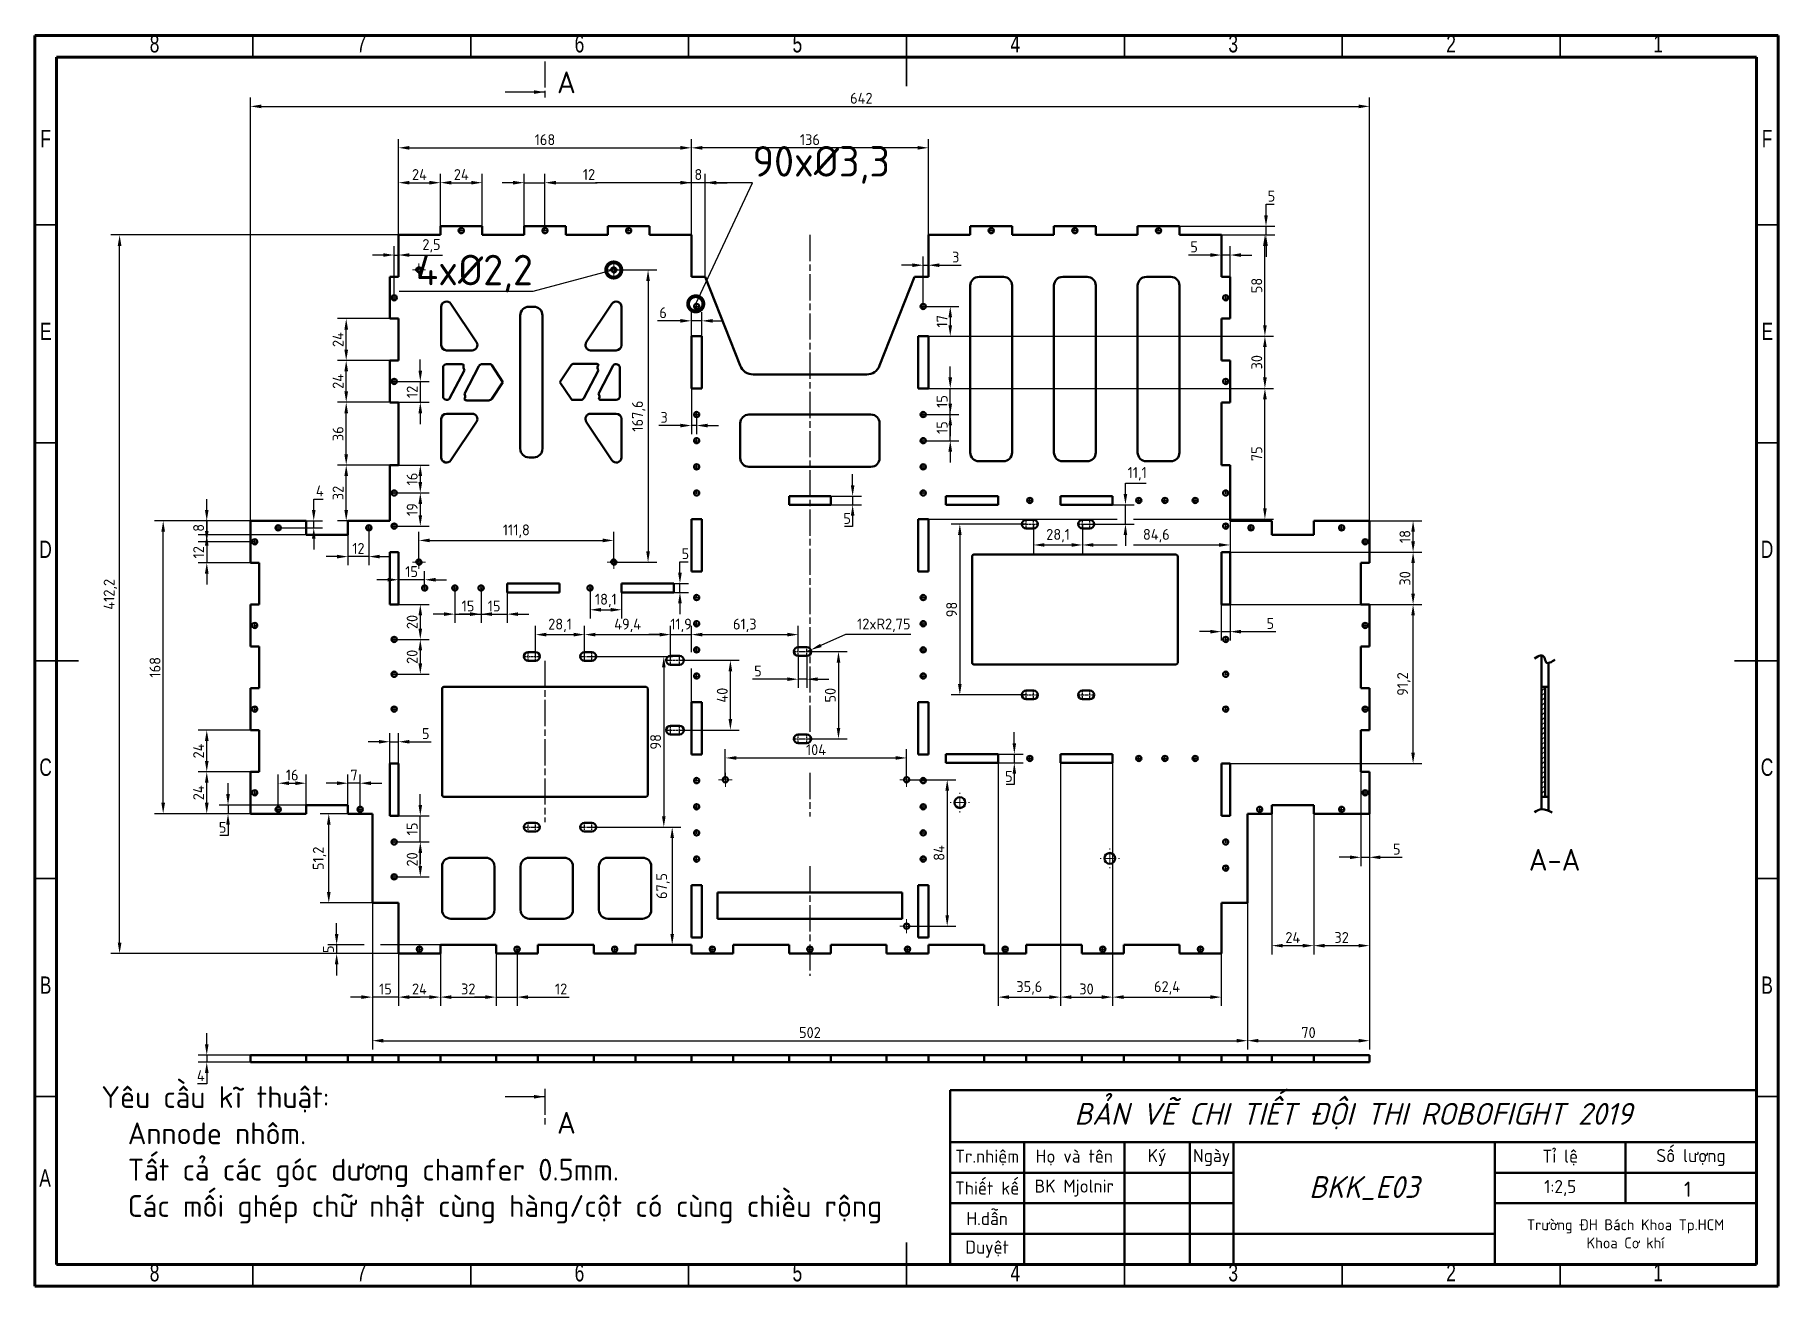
# Model space of a CAD drawing. Header units: millimetres. Extents: x -1615 to 4166, y 5 to 3174.
# Drawn here: x 2083.5 to 2483.6, y 5 to 292.1 of the extents above; entities that cross this region are included whole.
import ezdxf
from ezdxf import colors
from ezdxf.entities.mleader import LeaderData, LeaderLine
from ezdxf.math import Vec2, Vec3

# ---------------------------------------------------------------- set-up
doc = ezdxf.new("R2010")
doc.units = ezdxf.units.MM
doc.header["$LTSCALE"] = 0.25
doc.header["$PDSIZE"] = -1
doc.linetypes.add('ACAD_ISO08W100', pattern=[36, 24, -3, 6, -3])
doc.linetypes.add('CENTER2', pattern=[1.125, 0.75, -0.125, 0.125, -0.125])
doc.layers.get('0').update_dxf_attribs({"lineweight": 50})
for name, color, linetype, lineweight in [('duong tam', 2, 'ACAD_ISO08W100', 25), ('Hatch', 5, 'Continuous', 25), ('kich thuoc', 1, 'Continuous', 25), ('Net dam', 7, 'Continuous', 50), ('van ban', 7, 'Continuous', 25)]:
    doc.layers.add(name, color=color, linetype=linetype, lineweight=lineweight)
doc.styles.add('SLDTEXTSTYLE1', font='TXT', dxfattribs={"width": 0.75})
doc.styles.get("Standard").update_dxf_attribs({"font": ''})
doc.styles.add('tieng viet', font='')
doc.styles.get('Standard').set_extended_font_data('TCVN 7284')
doc.styles.get('tieng viet').set_extended_font_data('TCVN 7284')
doc.dimstyles.new('Ratio 2.5', dxfattribs={"dimtxt": 2.5, "dimasz": 2.5, "dimexe": 2, "dimexo": 0, "dimtad": 1, "dimtoh": 1, "dimdec": 1, "dimlfac": 2.5, "dimzin": 9, "dimtxsty": 'Standard', "dimcen": 2.5, "dimazin": 0, "dimtfac": 1, "dimtdec": 1, "dimtmove": 0, "dimatfit": 3, "dimfxl": 1, "dimtzin": 1, "dimarcsym": 0})

msp = doc.modelspace()

# ---------------------------------------------------------------- texts
at = {"color": 7, "linetype": 'Continuous', "lineweight": 0, "char_height": 3.969, "attachment_point": 2, "style": 'SLDTEXTSTYLE1'}
for s, insert in [('8', (2111.01, 292.061)), ('7', (2158.51, 292.061)), ('6', (2208.51, 292.061)), ('5', (2258.51, 292.061)), ('4', (2308.51, 292.061)), ('3', (2358.51, 292.061)), ('2', (2408.51, 292.061)), ('1', (2456.01, 292.061)), ('F', (2086.008, 270.311)), ('F', (2481.008, 270.311)), ('E', (2086.058, 226.061)), ('E', (2481.058, 226.061)), ('D', (2086.003, 176.061)), ('D', (2481.003, 176.061)), ('C', (2086.009, 126.061)), ('C', (2481.009, 126.061)), ('B', (2086.021, 76.061)), ('B', (2481.021, 76.061)), ('A', (2085.89, 31.811)), ('8', (2111.01, 10.061)), ('7', (2158.51, 10.061)), ('6', (2208.51, 10.061)), ('5', (2258.51, 10.061)), ('4', (2308.51, 10.061)), ('3', (2358.51, 10.061)), ('2', (2408.51, 10.061)), ('1', (2456.01, 10.061))]:
    msp.add_mtext(s, dxfattribs=dict(at, insert=insert))
at = {"layer": 'Net dam', "insert": (2426.354, 105.344), "char_height": 5, "attachment_point": 1}
msp.add_mtext_dynamic_manual_height_columns('A-A', width=10.77044, gutter_width=17.5, heights=[0], dxfattribs=at)
at = {"layer": 'van ban', "attachment_point": 1}
for s, width, insert, char_height in [('A', 4.63728, (2203.375, 283.723), 5), ('\\pxsm1;Yêu cầu kĩ thuật:\\P  Annode nhôm.\\P  Tất cả các góc dương chamfer 0.5mm.\\P  Các mối ghép chữ nhật cùng hàng/cột có cùng chiều rộng^I', 191.51921, (2098.801, 50.893), 5), ('A', 4.63728, (2203.375, 44.996), 5), ('1', 30, (2461.965, 28.995), 3.5)]:
    msp.add_mtext_dynamic_manual_height_columns(s, width=width, gutter_width=17.5, heights=[0], dxfattribs=dict(at, insert=insert, char_height=char_height))
at = {"layer": 'van ban', "attachment_point": 5, "style": 'tieng viet'}
for s, width, insert, char_height in [('{\\fTCVN 7284|b0|i1|c0|p34;BẢN VẼ CHI TIẾT ĐỘI THI ROBOFIGHT 2019}', 185, (2386.05, 44.001), 5), ('Tr.nhiệm', 17, (2302.05, 34.501), 3), ('Họ và tên', 23, (2322.05, 34.501), 3), ('Ký', 15, (2341.05, 34.501), 3), ('Ngày', 10, (2353.55, 34.501), 3), ('Tỉ lệ', 30, (2433.55, 34.501), 3), ('Số lượng', 30, (2463.55, 34.501), 3), ('Thiết kế', 17, (2302.05, 27.501), 3), ('BK Mjolnir', 23, (2322.05, 27.501), 3), ('{\\fTCVN 7284|b0|i1|c0|p34;BKK_E03}', 60, (2388.55, 27.501), 5), ('1:2,5', 30, (2433.55, 27.501), 3), ('H.dẫn', 17, (2302.05, 20.501), 3), ('\\pxsm1;Trường ĐH Bách Khoa Tp.HCM\\PKhoa Cơ khí', 60, (2448.55, 17.001), 2.5), ('Duyệt', 17, (2302.05, 13.501), 3)]:
    msp.add_mtext_dynamic_manual_height_columns(s, width=width, gutter_width=12.5, heights=[0], dxfattribs=dict(at, insert=insert, char_height=char_height))

# ---------------------------------------------------------------- blocks, each defined once
blk = doc.blocks.new('SW_CENTERMARKSYMBOL_0')
at = {"color": 0, "linetype": 'Continuous', "lineweight": 0}
for p, q in [((-1, 0), (-1.5, 0)), ((0, 0), (-1, 0)), ((0, 1), (0, 1.5)), ((0, 0), (0, 1)), ((0, 0), (0, -1)), ((0, 0), (1, 0)), ((1, 0), (1.5, 0)), ((0, -1), (0, -1.5))]:
    blk.add_line(p, q, dxfattribs=at)
blk = doc.blocks.new('SW_CENTERMARKSYMBOL_1')
at = {"color": 0, "linetype": 'Continuous', "lineweight": 0}
for p, q in [((-1, 0), (-1.5, 0)), ((0, 0), (-1, 0)), ((0, 1), (0, 1.5)), ((0, 0), (0, 1)), ((0, 0), (0, -1)), ((0, 0), (1, 0)), ((1, 0), (1.5, 0)), ((0, -1), (0, -1.5))]:
    blk.add_line(p, q, dxfattribs=at)
blk = doc.blocks.new('SW_CENTERMARKSYMBOL_2')
at = {"color": 0, "linetype": 'Continuous', "lineweight": 0}
for p, q in [((-1, 0), (-1.5, 0)), ((0, 0), (-1, 0)), ((0, 1), (0, 1.5)), ((0, 0), (0, 1)), ((0, 0), (0, -1)), ((0, 0), (1, 0)), ((1, 0), (1.5, 0)), ((0, -1), (0, -1.5))]:
    blk.add_line(p, q, dxfattribs=at)
blk = doc.blocks.new('SW_CENTERMARKSYMBOL_3')
at = {"color": 0, "linetype": 'Continuous', "lineweight": 0}
for p, q in [((-1, 0), (-1.5, 0)), ((0, 0), (-1, 0)), ((0, 1), (0, 1.5)), ((0, 0), (0, 1)), ((0, 0), (0, -1)), ((0, 0), (1, 0)), ((1, 0), (1.5, 0)), ((0, -1), (0, -1.5))]:
    blk.add_line(p, q, dxfattribs=at)
blk = doc.blocks.new('SW_CENTERMARKSYMBOL_4')
at = {"color": 0, "linetype": 'Continuous', "lineweight": 0}
for p, q in [((-2, 0), (-2.24, 0)), ((0, 0), (-1, 0)), ((0, 2), (0, 2.24)), ((0, 0), (0, 1)), ((0, 0), (0, -1)), ((0, 0), (1, 0)), ((2, 0), (2.24, 0)), ((0, -2), (0, -2.24))]:
    blk.add_line(p, q, dxfattribs=at)
blk = doc.blocks.new('SW_CENTERMARKSYMBOL_5')
at = {"color": 0, "linetype": 'Continuous', "lineweight": 0}
for p, q in [((-1, 0), (-1.6, 0)), ((0, 0), (-1, 0)), ((0, 1), (0, 1.6)), ((0, 0), (0, 1)), ((0, 0), (0, -1)), ((0, 0), (1, 0)), ((1, 0), (1.6, 0)), ((0, -1), (0, -1.6))]:
    blk.add_line(p, q, dxfattribs=at)
blk = doc.blocks.new('SW_CENTERMARKSYMBOL_6')
at = {"color": 0, "linetype": 'Continuous', "lineweight": 0}
for p, q in [((-1, 0), (-1.6, 0)), ((0, 0), (-1, 0)), ((0, 1), (0, 1.6)), ((0, 0), (0, 1)), ((0, 0), (0, -1)), ((0, 0), (1, 0)), ((1, 0), (1.6, 0)), ((0, -1), (0, -1.6))]:
    blk.add_line(p, q, dxfattribs=at)
blk = doc.blocks.new('SW_CENTERMARKSYMBOL_7')
at = {"color": 0, "linetype": 'Continuous', "lineweight": 0}
for p, q in [((-1, 0), (-1.6, 0)), ((0, 0), (-1, 0)), ((0, 1), (0, 1.6)), ((0, 0), (0, 1)), ((0, 0), (0, -1)), ((0, 0), (1, 0)), ((1, 0), (1.6, 0)), ((0, -1), (0, -1.6))]:
    blk.add_line(p, q, dxfattribs=at)
blk = doc.blocks.new('SW_CENTERMARKSYMBOL_8')
at = {"color": 0, "linetype": 'Continuous', "lineweight": 0}
for p, q in [((-2, 0), (-2.24, 0)), ((0, 0), (-1, 0)), ((0, 2), (0, 2.24)), ((0, 0), (0, 1)), ((0, 0), (0, -1)), ((0, 0), (1, 0)), ((2, 0), (2.24, 0)), ((0, -2), (0, -2.24))]:
    blk.add_line(p, q, dxfattribs=at)
blk = doc.blocks.new('*D466')
at = {"layer": 'Defpoints', "color": 0, "transparency": 16777216}
for p in [(2160.99, 92.92), (2361.79, 92.92), (2361.79, 61.32)]:
    blk.add_point(p, dxfattribs=at)
at = {"layer": 'kich thuoc', "color": 0, "lineweight": -2, "transparency": 16777216}
for p, q in [((2160.99, 92.92), (2160.99, 59.32)), ((2361.79, 92.92), (2361.79, 59.32)), ((2163.49, 61.32), (2359.29, 61.32))]:
    blk.add_line(p, q, dxfattribs=at)
at = {"layer": 'kich thuoc', "color": 0, "transparency": 16777216}
for points in [[(2163.49, 61.74), (2163.49, 60.9), (2160.99, 61.32)], [(2359.29, 61.74), (2359.29, 60.9), (2361.79, 61.32)]]:
    blk.add_solid(points, dxfattribs=at)
at = {"layer": 'kich thuoc', "color": 0, "transparency": 16777216, "insert": (2261.39, 63.19), "char_height": 2.5, "attachment_point": 5}
blk.add_mtext('502', dxfattribs=at)
blk = doc.blocks.new('*D467')
at = {"layer": 'Defpoints', "color": 0, "transparency": 16777216}
for p in [(2160.99, 92.92), (2166.99, 81.31), (2160.99, 71.32)]:
    blk.add_point(p, dxfattribs=at)
at = {"layer": 'kich thuoc', "color": 0, "lineweight": -2, "transparency": 16777216}
for p, q in [((2160.99, 92.92), (2160.99, 69.32)), ((2166.99, 81.31), (2166.99, 69.32)), ((2158.49, 71.32), (2155.99, 71.32)), ((2166.99, 71.32), (2160.99, 71.32)), ((2169.49, 71.32), (2171.99, 71.32))]:
    blk.add_line(p, q, dxfattribs=at)
at = {"layer": 'kich thuoc', "color": 0, "transparency": 16777216}
for points in [[(2158.49, 71.74), (2158.49, 70.9), (2160.99, 71.32)], [(2169.49, 71.74), (2169.49, 70.9), (2166.99, 71.32)]]:
    blk.add_solid(points, dxfattribs=at)
at = {"layer": 'kich thuoc', "color": 0, "transparency": 16777216, "insert": (2163.99, 73.19), "char_height": 2.5, "attachment_point": 5}
blk.add_mtext('15', dxfattribs=at)
blk = doc.blocks.new('*D468')
at = {"layer": 'Defpoints', "color": 0, "transparency": 16777216}
for p in [(2166.99, 81.31), (2176.59, 81.32), (2166.99, 71.32)]:
    blk.add_point(p, dxfattribs=at)
at = {"layer": 'kich thuoc', "color": 0, "lineweight": -2, "transparency": 16777216}
for p, q in [((2166.99, 81.31), (2166.99, 69.32)), ((2176.59, 81.32), (2176.59, 69.32)), ((2174.09, 71.32), (2169.49, 71.32))]:
    blk.add_line(p, q, dxfattribs=at)
at = {"layer": 'kich thuoc', "color": 0, "transparency": 16777216}
for points in [[(2169.49, 71.74), (2169.49, 70.9), (2166.99, 71.32)], [(2174.09, 71.74), (2174.09, 70.9), (2176.59, 71.32)]]:
    blk.add_solid(points, dxfattribs=at)
at = {"layer": 'kich thuoc', "color": 0, "transparency": 16777216, "insert": (2171.79, 73.19), "char_height": 2.5, "attachment_point": 5}
blk.add_mtext('24', dxfattribs=at)
blk = doc.blocks.new('*D469')
at = {"layer": 'Defpoints', "color": 0, "transparency": 16777216}
for p in [(2176.59, 81.32), (2189.39, 81.32), (2189.39, 71.32)]:
    blk.add_point(p, dxfattribs=at)
at = {"layer": 'kich thuoc', "color": 0, "lineweight": -2, "transparency": 16777216}
for p, q in [((2176.59, 81.32), (2176.59, 69.32)), ((2189.39, 81.32), (2189.39, 69.32)), ((2179.09, 71.32), (2186.89, 71.32))]:
    blk.add_line(p, q, dxfattribs=at)
at = {"layer": 'kich thuoc', "color": 0, "transparency": 16777216}
for points in [[(2179.09, 71.74), (2179.09, 70.9), (2176.59, 71.32)], [(2186.89, 71.74), (2186.89, 70.9), (2189.39, 71.32)]]:
    blk.add_solid(points, dxfattribs=at)
at = {"layer": 'kich thuoc', "color": 0, "transparency": 16777216, "insert": (2182.99, 73.19), "char_height": 2.5, "attachment_point": 5}
blk.add_mtext('32', dxfattribs=at)
blk = doc.blocks.new('*D470')
at = {"layer": 'Defpoints', "color": 0, "transparency": 16777216}
for p in [(2189.39, 81.32), (2194.19, 82.32), (2189.39, 71.32)]:
    blk.add_point(p, dxfattribs=at)
at = {"layer": 'kich thuoc', "color": 0, "lineweight": -2, "transparency": 16777216}
for p, q in [((2189.39, 81.32), (2189.39, 69.32)), ((2194.19, 82.32), (2194.19, 69.32)), ((2186.89, 71.32), (2184.39, 71.32)), ((2189.39, 71.32), (2194.19, 71.32)), ((2196.69, 71.32), (2206.18, 71.32))]:
    blk.add_line(p, q, dxfattribs=at)
at = {"layer": 'kich thuoc', "color": 0, "transparency": 16777216}
for points in [[(2186.89, 71.74), (2186.89, 70.9), (2189.39, 71.32)], [(2196.69, 71.74), (2196.69, 70.9), (2194.19, 71.32)]]:
    blk.add_solid(points, dxfattribs=at)
at = {"layer": 'kich thuoc', "color": 0, "transparency": 16777216, "insert": (2204.3, 73.19), "char_height": 2.5, "attachment_point": 5}
blk.add_mtext('12', dxfattribs=at)
blk = doc.blocks.new('*D471')
at = {"layer": 'Defpoints', "color": 0, "transparency": 16777216}
for p in [(2389.79, 275.71), (2132.99, 180.6), (2389.79, 180.6)]:
    blk.add_point(p, dxfattribs=at)
at = {"layer": 'kich thuoc', "color": 0, "lineweight": -2, "transparency": 16777216}
for p, q in [((2132.99, 180.6), (2132.99, 277.71)), ((2389.79, 180.6), (2389.79, 277.71)), ((2135.49, 275.71), (2387.29, 275.71))]:
    blk.add_line(p, q, dxfattribs=at)
at = {"layer": 'kich thuoc', "color": 0, "transparency": 16777216}
for points in [[(2135.49, 276.13), (2135.49, 275.29), (2132.99, 275.71)], [(2387.29, 276.13), (2387.29, 275.29), (2389.79, 275.71)]]:
    blk.add_solid(points, dxfattribs=at)
at = {"layer": 'kich thuoc', "color": 0, "transparency": 16777216, "insert": (2273.19, 277.58), "char_height": 2.5, "attachment_point": 5}
blk.add_mtext('642', dxfattribs=at)
blk = doc.blocks.new('*D472')
at = {"layer": 'Defpoints', "color": 0, "transparency": 16777216}
for p in [(2102.99, 246.2), (2166.99, 246.2), (2166.99, 81.31)]:
    blk.add_point(p, dxfattribs=at)
at = {"layer": 'kich thuoc', "color": 0, "lineweight": -2, "transparency": 16777216}
for p, q in [((2166.99, 246.2), (2100.99, 246.2)), ((2102.99, 83.81), (2102.99, 243.7)), ((2166.99, 81.31), (2100.99, 81.31))]:
    blk.add_line(p, q, dxfattribs=at)
at = {"layer": 'kich thuoc', "color": 0, "transparency": 16777216}
for points in [[(2102.57, 243.7), (2103.41, 243.7), (2102.99, 246.2)], [(2102.57, 83.81), (2103.41, 83.81), (2102.99, 81.31)]]:
    blk.add_solid(points, dxfattribs=at)
at = {"layer": 'kich thuoc', "color": 0, "transparency": 16777216, "insert": (2100.87, 163.75), "char_height": 2.5, "attachment_point": 5, "rotation": 90}
blk.add_mtext('412,2', dxfattribs=at)
blk = doc.blocks.new('*D473')
at = {"layer": 'Defpoints', "color": 0, "transparency": 16777216}
for p in [(2112.99, 180.6), (2132.99, 180.6), (2132.99, 113.4)]:
    blk.add_point(p, dxfattribs=at)
at = {"layer": 'kich thuoc', "color": 0, "lineweight": -2, "transparency": 16777216}
for p, q in [((2132.99, 180.6), (2110.99, 180.6)), ((2112.99, 115.9), (2112.99, 178.1)), ((2132.99, 113.4), (2110.99, 113.4))]:
    blk.add_line(p, q, dxfattribs=at)
at = {"layer": 'kich thuoc', "color": 0, "transparency": 16777216}
for points in [[(2112.57, 178.1), (2113.41, 178.1), (2112.99, 180.6)], [(2112.57, 115.9), (2113.41, 115.9), (2112.99, 113.4)]]:
    blk.add_solid(points, dxfattribs=at)
at = {"layer": 'kich thuoc', "color": 0, "transparency": 16777216, "insert": (2111.12, 147), "char_height": 2.5, "attachment_point": 5, "rotation": 90}
blk.add_mtext('168', dxfattribs=at)
blk = doc.blocks.new('*D474')
at = {"layer": 'Defpoints', "color": 0, "transparency": 16777216}
for p in [(2122.99, 123), (2132.99, 123), (2132.99, 113.4)]:
    blk.add_point(p, dxfattribs=at)
at = {"layer": 'kich thuoc', "color": 0, "lineweight": -2, "transparency": 16777216}
for p, q in [((2132.99, 123), (2120.99, 123)), ((2122.99, 115.9), (2122.99, 120.5)), ((2132.99, 113.4), (2120.99, 113.4))]:
    blk.add_line(p, q, dxfattribs=at)
at = {"layer": 'kich thuoc', "color": 0, "transparency": 16777216}
for points in [[(2122.57, 120.5), (2123.41, 120.5), (2122.99, 123)], [(2122.57, 115.9), (2123.41, 115.9), (2122.99, 113.4)]]:
    blk.add_solid(points, dxfattribs=at)
at = {"layer": 'kich thuoc', "color": 0, "transparency": 16777216, "insert": (2121.12, 118.2), "char_height": 2.5, "attachment_point": 5, "rotation": 90}
blk.add_mtext('24', dxfattribs=at)
blk = doc.blocks.new('*D475')
at = {"layer": 'Defpoints', "color": 0, "transparency": 16777216}
for p in [(2122.99, 132.6), (2132.99, 132.6), (2132.99, 123)]:
    blk.add_point(p, dxfattribs=at)
at = {"layer": 'kich thuoc', "color": 0, "lineweight": -2, "transparency": 16777216}
for p, q in [((2132.99, 132.6), (2120.99, 132.6)), ((2122.99, 125.5), (2122.99, 130.1)), ((2132.99, 123), (2120.99, 123))]:
    blk.add_line(p, q, dxfattribs=at)
at = {"layer": 'kich thuoc', "color": 0, "transparency": 16777216}
for points in [[(2122.57, 130.1), (2123.41, 130.1), (2122.99, 132.6)], [(2122.57, 125.5), (2123.41, 125.5), (2122.99, 123)]]:
    blk.add_solid(points, dxfattribs=at)
at = {"layer": 'kich thuoc', "color": 0, "transparency": 16777216, "insert": (2121.12, 127.8), "char_height": 2.5, "attachment_point": 5, "rotation": 90}
blk.add_mtext('24', dxfattribs=at)
blk = doc.blocks.new('*D476')
at = {"layer": 'Defpoints', "color": 0, "transparency": 16777216}
for p in [(2154.99, 193.4), (2164.99, 193.4), (2164.99, 180.6)]:
    blk.add_point(p, dxfattribs=at)
at = {"layer": 'kich thuoc', "color": 0, "lineweight": -2, "transparency": 16777216}
for p, q in [((2164.99, 193.4), (2152.99, 193.4)), ((2154.99, 183.1), (2154.99, 190.9)), ((2164.99, 180.6), (2152.99, 180.6))]:
    blk.add_line(p, q, dxfattribs=at)
at = {"layer": 'kich thuoc', "color": 0, "transparency": 16777216}
for points in [[(2154.57, 190.9), (2155.41, 190.9), (2154.99, 193.4)], [(2154.57, 183.1), (2155.41, 183.1), (2154.99, 180.6)]]:
    blk.add_solid(points, dxfattribs=at)
at = {"layer": 'kich thuoc', "color": 0, "transparency": 16777216, "insert": (2153.12, 187), "char_height": 2.5, "attachment_point": 5, "rotation": 90}
blk.add_mtext('32', dxfattribs=at)
blk = doc.blocks.new('*D477')
at = {"layer": 'Defpoints', "color": 0, "transparency": 16777216}
for p in [(2154.99, 207.8), (2164.99, 207.8), (2164.99, 193.4)]:
    blk.add_point(p, dxfattribs=at)
at = {"layer": 'kich thuoc', "color": 0, "lineweight": -2, "transparency": 16777216}
for p, q in [((2164.99, 207.8), (2152.99, 207.8)), ((2154.99, 195.9), (2154.99, 205.3)), ((2164.99, 193.4), (2152.99, 193.4))]:
    blk.add_line(p, q, dxfattribs=at)
at = {"layer": 'kich thuoc', "color": 0, "transparency": 16777216}
for points in [[(2154.57, 205.3), (2155.41, 205.3), (2154.99, 207.8)], [(2154.57, 195.9), (2155.41, 195.9), (2154.99, 193.4)]]:
    blk.add_solid(points, dxfattribs=at)
at = {"layer": 'kich thuoc', "color": 0, "transparency": 16777216, "insert": (2153.12, 200.6), "char_height": 2.5, "attachment_point": 5, "rotation": 90}
blk.add_mtext('36', dxfattribs=at)
blk = doc.blocks.new('*D478')
at = {"layer": 'Defpoints', "color": 0, "transparency": 16777216}
for p in [(2154.99, 217.4), (2164.99, 217.4), (2164.99, 207.8)]:
    blk.add_point(p, dxfattribs=at)
at = {"layer": 'kich thuoc', "color": 0, "lineweight": -2, "transparency": 16777216}
for p, q in [((2164.99, 217.4), (2152.99, 217.4)), ((2154.99, 210.3), (2154.99, 214.9)), ((2164.99, 207.8), (2152.99, 207.8))]:
    blk.add_line(p, q, dxfattribs=at)
at = {"layer": 'kich thuoc', "color": 0, "transparency": 16777216}
for points in [[(2154.57, 214.9), (2155.41, 214.9), (2154.99, 217.4)], [(2154.57, 210.3), (2155.41, 210.3), (2154.99, 207.8)]]:
    blk.add_solid(points, dxfattribs=at)
at = {"layer": 'kich thuoc', "color": 0, "transparency": 16777216, "insert": (2153.12, 212.6), "char_height": 2.5, "attachment_point": 5, "rotation": 90}
blk.add_mtext('24', dxfattribs=at)
blk = doc.blocks.new('*D479')
at = {"layer": 'Defpoints', "color": 0, "transparency": 16777216}
for p in [(2154.99, 227), (2164.99, 227), (2164.99, 217.4)]:
    blk.add_point(p, dxfattribs=at)
at = {"layer": 'kich thuoc', "color": 0, "lineweight": -2, "transparency": 16777216}
for p, q in [((2164.99, 227), (2152.99, 227)), ((2154.99, 219.9), (2154.99, 224.5)), ((2164.99, 217.4), (2152.99, 217.4))]:
    blk.add_line(p, q, dxfattribs=at)
at = {"layer": 'kich thuoc', "color": 0, "transparency": 16777216}
for points in [[(2154.57, 224.5), (2155.41, 224.5), (2154.99, 227)], [(2154.57, 219.9), (2155.41, 219.9), (2154.99, 217.4)]]:
    blk.add_solid(points, dxfattribs=at)
at = {"layer": 'kich thuoc', "color": 0, "transparency": 16777216, "insert": (2153.12, 222.2), "char_height": 2.5, "attachment_point": 5, "rotation": 90}
blk.add_mtext('24', dxfattribs=at)
blk = doc.blocks.new('*D480')
at = {"layer": 'Defpoints', "color": 0, "transparency": 16777216}
for p in [(2150.99, 113.4), (2155.39, 113.4), (2160.99, 92.92)]:
    blk.add_point(p, dxfattribs=at)
at = {"layer": 'kich thuoc', "color": 0, "lineweight": -2, "transparency": 16777216}
for p, q in [((2155.39, 113.4), (2148.99, 113.4)), ((2150.99, 95.42), (2150.99, 110.9)), ((2160.99, 92.92), (2148.99, 92.92))]:
    blk.add_line(p, q, dxfattribs=at)
at = {"layer": 'kich thuoc', "color": 0, "transparency": 16777216}
for points in [[(2150.57, 110.9), (2151.41, 110.9), (2150.99, 113.4)], [(2150.57, 95.42), (2151.41, 95.42), (2150.99, 92.92)]]:
    blk.add_solid(points, dxfattribs=at)
at = {"layer": 'kich thuoc', "color": 0, "transparency": 16777216, "insert": (2148.87, 103.16), "char_height": 2.5, "attachment_point": 5, "rotation": 90}
blk.add_mtext('51,2', dxfattribs=at)
blk = doc.blocks.new('*D481')
at = {"layer": 'Defpoints', "color": 0, "transparency": 16777216}
for p in [(2234.19, 266.2), (2166.99, 246.2), (2234.19, 246.2)]:
    blk.add_point(p, dxfattribs=at)
at = {"layer": 'kich thuoc', "color": 0, "lineweight": -2, "transparency": 16777216}
for p, q in [((2166.99, 246.2), (2166.99, 268.2)), ((2234.19, 246.2), (2234.19, 268.2)), ((2169.49, 266.2), (2231.69, 266.2))]:
    blk.add_line(p, q, dxfattribs=at)
at = {"layer": 'kich thuoc', "color": 0, "transparency": 16777216}
for points in [[(2169.49, 266.62), (2169.49, 265.78), (2166.99, 266.2)], [(2231.69, 266.62), (2231.69, 265.78), (2234.19, 266.2)]]:
    blk.add_solid(points, dxfattribs=at)
at = {"layer": 'kich thuoc', "color": 0, "transparency": 16777216, "insert": (2200.59, 268.07), "char_height": 2.5, "attachment_point": 5}
blk.add_mtext('168', dxfattribs=at)
blk = doc.blocks.new('*D482')
at = {"layer": 'Defpoints', "color": 0, "transparency": 16777216}
for p in [(2176.59, 258.2), (2176.59, 248.2), (2166.99, 246.2)]:
    blk.add_point(p, dxfattribs=at)
at = {"layer": 'kich thuoc', "color": 0, "lineweight": -2, "transparency": 16777216}
for p, q in [((2166.99, 246.2), (2166.99, 260.2)), ((2176.59, 248.2), (2176.59, 260.2)), ((2169.49, 258.2), (2174.09, 258.2))]:
    blk.add_line(p, q, dxfattribs=at)
at = {"layer": 'kich thuoc', "color": 0, "transparency": 16777216}
for points in [[(2169.49, 258.62), (2169.49, 257.78), (2166.99, 258.2)], [(2174.09, 258.62), (2174.09, 257.78), (2176.59, 258.2)]]:
    blk.add_solid(points, dxfattribs=at)
at = {"layer": 'kich thuoc', "color": 0, "transparency": 16777216, "insert": (2171.79, 260.07), "char_height": 2.5, "attachment_point": 5}
blk.add_mtext('24', dxfattribs=at)
blk = doc.blocks.new('*D483')
at = {"layer": 'Defpoints', "color": 0, "transparency": 16777216}
for p in [(2186.19, 258.2), (2176.59, 248.2), (2186.19, 248.2)]:
    blk.add_point(p, dxfattribs=at)
at = {"layer": 'kich thuoc', "color": 0, "lineweight": -2, "transparency": 16777216}
for p, q in [((2176.59, 248.2), (2176.59, 260.2)), ((2186.19, 248.2), (2186.19, 260.2)), ((2179.09, 258.2), (2183.69, 258.2))]:
    blk.add_line(p, q, dxfattribs=at)
at = {"layer": 'kich thuoc', "color": 0, "transparency": 16777216}
for points in [[(2179.09, 258.62), (2179.09, 257.78), (2176.59, 258.2)], [(2183.69, 258.62), (2183.69, 257.78), (2186.19, 258.2)]]:
    blk.add_solid(points, dxfattribs=at)
at = {"layer": 'kich thuoc', "color": 0, "transparency": 16777216, "insert": (2181.39, 260.07), "char_height": 2.5, "attachment_point": 5}
blk.add_mtext('24', dxfattribs=at)
blk = doc.blocks.new('*D484')
at = {"layer": 'Defpoints', "color": 0, "transparency": 16777216}
for p in [(2195.79, 258.2), (2195.79, 248.2), (2200.59, 247.2)]:
    blk.add_point(p, dxfattribs=at)
at = {"layer": 'kich thuoc', "color": 0, "lineweight": -2, "transparency": 16777216}
for p, q in [((2195.79, 248.2), (2195.79, 260.2)), ((2200.59, 247.2), (2200.59, 260.2)), ((2193.29, 258.2), (2190.79, 258.2)), ((2195.79, 258.2), (2200.59, 258.2)), ((2203.09, 258.2), (2212.58, 258.2))]:
    blk.add_line(p, q, dxfattribs=at)
at = {"layer": 'kich thuoc', "color": 0, "transparency": 16777216}
for points in [[(2193.29, 258.62), (2193.29, 257.78), (2195.79, 258.2)], [(2203.09, 258.62), (2203.09, 257.78), (2200.59, 258.2)]]:
    blk.add_solid(points, dxfattribs=at)
at = {"layer": 'kich thuoc', "color": 0, "transparency": 16777216, "insert": (2210.7, 260.07), "char_height": 2.5, "attachment_point": 5}
blk.add_mtext('12', dxfattribs=at)
blk = doc.blocks.new('*D485')
at = {"layer": 'Defpoints', "color": 0, "transparency": 16777216}
for p in [(2355.79, 246.2), (2365.79, 246.2), (2288.59, 223)]:
    blk.add_point(p, dxfattribs=at)
at = {"layer": 'kich thuoc', "color": 0, "lineweight": -2, "transparency": 16777216}
for p, q in [((2355.79, 246.2), (2367.79, 246.2)), ((2365.79, 225.5), (2365.79, 243.7)), ((2288.59, 223), (2367.79, 223))]:
    blk.add_line(p, q, dxfattribs=at)
at = {"layer": 'kich thuoc', "color": 0, "transparency": 16777216}
for points in [[(2365.37, 243.7), (2366.21, 243.7), (2365.79, 246.2)], [(2365.37, 225.5), (2366.21, 225.5), (2365.79, 223)]]:
    blk.add_solid(points, dxfattribs=at)
at = {"layer": 'kich thuoc', "color": 0, "transparency": 16777216, "insert": (2363.92, 234.6), "char_height": 2.5, "attachment_point": 5, "rotation": 90}
blk.add_mtext('58', dxfattribs=at)
blk = doc.blocks.new('*D486')
at = {"layer": 'Defpoints', "color": 0, "transparency": 16777216}
for p in [(2288.59, 223), (2365.79, 223), (2288.59, 211)]:
    blk.add_point(p, dxfattribs=at)
at = {"layer": 'kich thuoc', "color": 0, "lineweight": -2, "transparency": 16777216}
for p, q in [((2288.59, 223), (2367.79, 223)), ((2365.79, 213.5), (2365.79, 220.5)), ((2288.59, 211), (2367.79, 211))]:
    blk.add_line(p, q, dxfattribs=at)
at = {"layer": 'kich thuoc', "color": 0, "transparency": 16777216}
for points in [[(2365.37, 220.5), (2366.21, 220.5), (2365.79, 223)], [(2365.37, 213.5), (2366.21, 213.5), (2365.79, 211)]]:
    blk.add_solid(points, dxfattribs=at)
at = {"layer": 'kich thuoc', "color": 0, "transparency": 16777216, "insert": (2363.92, 217), "char_height": 2.5, "attachment_point": 5, "rotation": 90}
blk.add_mtext('30', dxfattribs=at)
blk = doc.blocks.new('*D487')
at = {"layer": 'Defpoints', "color": 0, "transparency": 16777216}
for p in [(2288.59, 211), (2365.79, 211), (2288.59, 181)]:
    blk.add_point(p, dxfattribs=at)
at = {"layer": 'kich thuoc', "color": 0, "lineweight": -2, "transparency": 16777216}
for p, q in [((2288.59, 211), (2367.79, 211)), ((2365.79, 183.5), (2365.79, 208.5)), ((2288.59, 181), (2331.91, 181)), ((2335.66, 181), (2367.79, 181))]:
    blk.add_line(p, q, dxfattribs=at)
at = {"layer": 'kich thuoc', "color": 0, "transparency": 16777216}
for points in [[(2365.37, 208.5), (2366.21, 208.5), (2365.79, 211)], [(2365.37, 183.5), (2366.21, 183.5), (2365.79, 181)]]:
    blk.add_solid(points, dxfattribs=at)
at = {"layer": 'kich thuoc', "color": 0, "transparency": 16777216, "insert": (2363.92, 196), "char_height": 2.5, "attachment_point": 5, "rotation": 90}
blk.add_mtext('75', dxfattribs=at)
blk = doc.blocks.new('*D488')
at = {"layer": 'Defpoints', "color": 0, "transparency": 16777216}
for p in [(2330.85, 125.08), (2355.79, 81.32), (2355.79, 71.32)]:
    blk.add_point(p, dxfattribs=at)
at = {"layer": 'kich thuoc', "color": 0, "lineweight": -2, "transparency": 16777216}
for p, q in [((2330.85, 125.08), (2330.85, 69.32)), ((2355.79, 81.32), (2355.79, 69.32)), ((2333.35, 71.32), (2353.29, 71.32))]:
    blk.add_line(p, q, dxfattribs=at)
at = {"layer": 'kich thuoc', "color": 0, "transparency": 16777216}
for points in [[(2333.35, 71.74), (2333.35, 70.9), (2330.85, 71.32)], [(2353.29, 71.74), (2353.29, 70.9), (2355.79, 71.32)]]:
    blk.add_solid(points, dxfattribs=at)
at = {"layer": 'kich thuoc', "color": 0, "transparency": 16777216, "insert": (2343.32, 73.44), "char_height": 2.5, "attachment_point": 5}
blk.add_mtext('62,4', dxfattribs=at)
blk = doc.blocks.new('*D489')
at = {"layer": 'Defpoints', "color": 0, "transparency": 16777216}
for p in [(2318.85, 125.08), (2330.85, 125.08), (2330.85, 71.32)]:
    blk.add_point(p, dxfattribs=at)
at = {"layer": 'kich thuoc', "color": 0, "lineweight": -2, "transparency": 16777216}
for p, q in [((2318.85, 125.08), (2318.85, 69.32)), ((2330.85, 125.08), (2330.85, 69.32)), ((2321.35, 71.32), (2328.35, 71.32))]:
    blk.add_line(p, q, dxfattribs=at)
at = {"layer": 'kich thuoc', "color": 0, "transparency": 16777216}
for points in [[(2321.35, 71.74), (2321.35, 70.9), (2318.85, 71.32)], [(2328.35, 71.74), (2328.35, 70.9), (2330.85, 71.32)]]:
    blk.add_solid(points, dxfattribs=at)
at = {"layer": 'kich thuoc', "color": 0, "transparency": 16777216, "insert": (2324.85, 73.19), "char_height": 2.5, "attachment_point": 5}
blk.add_mtext('30', dxfattribs=at)
blk = doc.blocks.new('*D490')
at = {"layer": 'Defpoints', "color": 0, "transparency": 16777216}
for p in [(2304.59, 125.08), (2318.85, 125.08), (2318.85, 71.32)]:
    blk.add_point(p, dxfattribs=at)
at = {"layer": 'kich thuoc', "color": 0, "lineweight": -2, "transparency": 16777216}
for p, q in [((2304.59, 125.08), (2304.59, 69.32)), ((2318.85, 125.08), (2318.85, 69.32)), ((2307.09, 71.32), (2316.35, 71.32))]:
    blk.add_line(p, q, dxfattribs=at)
at = {"layer": 'kich thuoc', "color": 0, "transparency": 16777216}
for points in [[(2307.09, 71.74), (2307.09, 70.9), (2304.59, 71.32)], [(2316.35, 71.74), (2316.35, 70.9), (2318.85, 71.32)]]:
    blk.add_solid(points, dxfattribs=at)
at = {"layer": 'kich thuoc', "color": 0, "transparency": 16777216, "insert": (2311.72, 73.44), "char_height": 2.5, "attachment_point": 5}
blk.add_mtext('35,6', dxfattribs=at)
blk = doc.blocks.new('*D491')
at = {"layer": 'Defpoints', "color": 0, "transparency": 16777216}
for p in [(2389.79, 180.6), (2399.79, 180.6), (2357.79, 173.4)]:
    blk.add_point(p, dxfattribs=at)
at = {"layer": 'kich thuoc', "color": 0, "lineweight": -2, "transparency": 16777216}
for p, q in [((2389.79, 180.6), (2401.79, 180.6)), ((2399.79, 175.9), (2399.79, 178.1)), ((2357.79, 173.4), (2401.79, 173.4))]:
    blk.add_line(p, q, dxfattribs=at)
at = {"layer": 'kich thuoc', "color": 0, "transparency": 16777216}
for points in [[(2399.37, 178.1), (2400.21, 178.1), (2399.79, 180.6)], [(2399.37, 175.9), (2400.21, 175.9), (2399.79, 173.4)]]:
    blk.add_solid(points, dxfattribs=at)
at = {"layer": 'kich thuoc', "color": 0, "transparency": 16777216, "insert": (2397.92, 177), "char_height": 2.5, "attachment_point": 5, "rotation": 90}
blk.add_mtext('18', dxfattribs=at)
blk = doc.blocks.new('*D492')
at = {"layer": 'Defpoints', "color": 0, "transparency": 16777216}
for p in [(2357.79, 173.4), (2399.79, 173.4), (2357.79, 161.4)]:
    blk.add_point(p, dxfattribs=at)
at = {"layer": 'kich thuoc', "color": 0, "lineweight": -2, "transparency": 16777216}
for p, q in [((2357.79, 173.4), (2401.79, 173.4)), ((2399.79, 163.9), (2399.79, 170.9)), ((2357.79, 161.4), (2401.79, 161.4))]:
    blk.add_line(p, q, dxfattribs=at)
at = {"layer": 'kich thuoc', "color": 0, "transparency": 16777216}
for points in [[(2399.37, 170.9), (2400.21, 170.9), (2399.79, 173.4)], [(2399.37, 163.9), (2400.21, 163.9), (2399.79, 161.4)]]:
    blk.add_solid(points, dxfattribs=at)
at = {"layer": 'kich thuoc', "color": 0, "transparency": 16777216, "insert": (2397.92, 167.4), "char_height": 2.5, "attachment_point": 5, "rotation": 90}
blk.add_mtext('30', dxfattribs=at)
blk = doc.blocks.new('*D493')
at = {"layer": 'Defpoints', "color": 0, "transparency": 16777216}
for p in [(2357.79, 161.4), (2399.79, 161.4), (2357.79, 124.92)]:
    blk.add_point(p, dxfattribs=at)
at = {"layer": 'kich thuoc', "color": 0, "lineweight": -2, "transparency": 16777216}
for p, q in [((2357.79, 161.4), (2401.79, 161.4)), ((2399.79, 127.42), (2399.79, 158.9)), ((2357.79, 124.92), (2401.79, 124.92))]:
    blk.add_line(p, q, dxfattribs=at)
at = {"layer": 'kich thuoc', "color": 0, "transparency": 16777216}
for points in [[(2399.37, 158.9), (2400.21, 158.9), (2399.79, 161.4)], [(2399.37, 127.42), (2400.21, 127.42), (2399.79, 124.92)]]:
    blk.add_solid(points, dxfattribs=at)
at = {"layer": 'kich thuoc', "color": 0, "transparency": 16777216, "insert": (2397.67, 143.16), "char_height": 2.5, "attachment_point": 5, "rotation": 90}
blk.add_mtext('91,2', dxfattribs=at)
blk = doc.blocks.new('*D494')
at = {"layer": 'Defpoints', "color": 0, "transparency": 16777216}
for p in [(2389.79, 113.4), (2361.79, 92.92), (2389.79, 61.32)]:
    blk.add_point(p, dxfattribs=at)
at = {"layer": 'kich thuoc', "color": 0, "lineweight": -2, "transparency": 16777216}
for p, q in [((2389.79, 113.4), (2389.79, 59.32)), ((2361.79, 91.04), (2361.79, 59.32)), ((2364.29, 61.32), (2387.29, 61.32))]:
    blk.add_line(p, q, dxfattribs=at)
at = {"layer": 'kich thuoc', "color": 0, "transparency": 16777216}
for points in [[(2364.29, 61.74), (2364.29, 60.9), (2361.79, 61.32)], [(2387.29, 61.74), (2387.29, 60.9), (2389.79, 61.32)]]:
    blk.add_solid(points, dxfattribs=at)
at = {"layer": 'kich thuoc', "color": 0, "transparency": 16777216, "insert": (2375.79, 63.19), "char_height": 2.5, "attachment_point": 5}
blk.add_mtext('70', dxfattribs=at)
blk = doc.blocks.new('*D495')
at = {"layer": 'Defpoints', "color": 0, "transparency": 16777216}
for p in [(2367.39, 113.4), (2376.99, 113.4), (2376.99, 83.13)]:
    blk.add_point(p, dxfattribs=at)
at = {"layer": 'kich thuoc', "color": 0, "lineweight": -2, "transparency": 16777216}
for p, q in [((2367.39, 113.4), (2367.39, 81.13)), ((2376.99, 113.4), (2376.99, 81.13)), ((2369.89, 83.13), (2374.49, 83.13))]:
    blk.add_line(p, q, dxfattribs=at)
at = {"layer": 'kich thuoc', "color": 0, "transparency": 16777216}
for points in [[(2369.89, 83.54), (2369.89, 82.71), (2367.39, 83.13)], [(2374.49, 83.54), (2374.49, 82.71), (2376.99, 83.13)]]:
    blk.add_solid(points, dxfattribs=at)
at = {"layer": 'kich thuoc', "color": 0, "transparency": 16777216, "insert": (2372.19, 85), "char_height": 2.5, "attachment_point": 5}
blk.add_mtext('24', dxfattribs=at)
blk = doc.blocks.new('*D496')
at = {"layer": 'Defpoints', "color": 0, "transparency": 16777216}
for p in [(2376.99, 113.4), (2389.79, 113.4), (2389.79, 83.13)]:
    blk.add_point(p, dxfattribs=at)
at = {"layer": 'kich thuoc', "color": 0, "lineweight": -2, "transparency": 16777216}
for p, q in [((2376.99, 113.4), (2376.99, 81.13)), ((2389.79, 113.4), (2389.79, 81.13)), ((2379.49, 83.13), (2387.29, 83.13))]:
    blk.add_line(p, q, dxfattribs=at)
at = {"layer": 'kich thuoc', "color": 0, "transparency": 16777216}
for points in [[(2379.49, 83.54), (2379.49, 82.71), (2376.99, 83.13)], [(2387.29, 83.54), (2387.29, 82.71), (2389.79, 83.13)]]:
    blk.add_solid(points, dxfattribs=at)
at = {"layer": 'kich thuoc', "color": 0, "transparency": 16777216, "insert": (2383.39, 85), "char_height": 2.5, "attachment_point": 5}
blk.add_mtext('32', dxfattribs=at)
blk = doc.blocks.new('*D505')
at = {"layer": 'Defpoints', "color": 0, "transparency": 16777216}
for p in [(2234.19, 266.2), (2234.19, 246.2), (2288.59, 246.2)]:
    blk.add_point(p, dxfattribs=at)
at = {"layer": 'kich thuoc', "color": 0, "lineweight": -2, "transparency": 16777216}
for p, q in [((2234.19, 246.2), (2234.19, 268.2)), ((2288.59, 246.2), (2288.59, 268.2)), ((2286.09, 266.2), (2236.69, 266.2))]:
    blk.add_line(p, q, dxfattribs=at)
at = {"layer": 'kich thuoc', "color": 0, "transparency": 16777216}
for points in [[(2236.69, 266.62), (2236.69, 265.78), (2234.19, 266.2)], [(2286.09, 266.62), (2286.09, 265.78), (2288.59, 266.2)]]:
    blk.add_solid(points, dxfattribs=at)
at = {"layer": 'kich thuoc', "color": 0, "transparency": 16777216, "insert": (2261.39, 268.07), "char_height": 2.5, "attachment_point": 5}
blk.add_mtext('136', dxfattribs=at)
blk = doc.blocks.new('*D506')
at = {"layer": 'Defpoints', "color": 0, "transparency": 16777216}
for p in [(2234.19, 258.2), (2234.19, 246.2), (2237.39, 236.6)]:
    blk.add_point(p, dxfattribs=at)
at = {"layer": 'kich thuoc', "color": 0, "lineweight": -2, "transparency": 16777216}
for p, q in [((2234.19, 246.2), (2234.19, 260.2)), ((2237.39, 236.6), (2237.39, 260.2)), ((2231.69, 258.2), (2229.19, 258.2)), ((2237.39, 258.2), (2234.19, 258.2)), ((2239.89, 258.2), (2242.39, 258.2))]:
    blk.add_line(p, q, dxfattribs=at)
at = {"layer": 'kich thuoc', "color": 0, "transparency": 16777216}
for points in [[(2231.69, 258.62), (2231.69, 257.78), (2234.19, 258.2)], [(2239.89, 258.62), (2239.89, 257.78), (2237.39, 258.2)]]:
    blk.add_solid(points, dxfattribs=at)
at = {"layer": 'kich thuoc', "color": 0, "transparency": 16777216, "insert": (2235.79, 260.07), "char_height": 2.5, "attachment_point": 5}
blk.add_mtext('8', dxfattribs=at)
blk = doc.blocks.new('_DotSmall')
at = {"color": 0, "linetype": 'ByBlock', "const_width": 0.5}
blk.add_lwpolyline([(-0.0625, 0, 1), (0.0625, 0, 1)], format="xyb", close=True, dxfattribs=at)
blk = doc.blocks.new('*D508')
at = {"layer": 'Defpoints', "color": 0, "transparency": 16777216}
for p in [(2260.7, 150.6), (2261.61, 151)]:
    blk.add_point(p, dxfattribs=at)
at = {"layer": 'kich thuoc', "color": 0, "lineweight": -2, "transparency": 16777216}
for p, q in [((2269.55, 154.53), (2263.9, 152.02)), ((2284.53, 154.53), (2269.55, 154.53)), ((2260.7, 150.6), (2261.61, 151))]:
    blk.add_line(p, q, dxfattribs=at)
at = {"layer": 'kich thuoc', "color": 0, "transparency": 16777216}
blk.add_solid([(2263.73, 152.4), (2264.07, 151.64), (2261.61, 151)], dxfattribs=at)
at = {"layer": 'kich thuoc', "color": 0, "transparency": 16777216, "insert": (2278.34, 156.65), "char_height": 2.5, "attachment_point": 5}
blk.add_mtext('12xR2,75', dxfattribs=at)
blk = doc.blocks.new('*D509')
at = {"layer": 'Defpoints', "color": 0, "transparency": 16777216}
for p in [(2258.7, 149.6), (2260.7, 149.6), (2260.7, 144.27)]:
    blk.add_point(p, dxfattribs=at)
at = {"layer": 'kich thuoc', "color": 0, "lineweight": -2, "transparency": 16777216}
for p, q in [((2258.7, 149.6), (2258.7, 142.27)), ((2260.7, 149.6), (2260.7, 142.27)), ((2256.2, 144.27), (2248.21, 144.27)), ((2260.7, 144.27), (2258.7, 144.27)), ((2263.2, 144.27), (2265.7, 144.27))]:
    blk.add_line(p, q, dxfattribs=at)
at = {"layer": 'kich thuoc', "color": 0, "transparency": 16777216}
for points in [[(2256.2, 144.69), (2256.2, 143.85), (2258.7, 144.27)], [(2263.2, 144.69), (2263.2, 143.85), (2260.7, 144.27)]]:
    blk.add_solid(points, dxfattribs=at)
at = {"layer": 'kich thuoc', "color": 0, "transparency": 16777216, "insert": (2249.46, 146.14), "char_height": 2.5, "attachment_point": 5}
blk.add_mtext('5', dxfattribs=at)
blk = doc.blocks.new('*D510')
at = {"layer": 'Defpoints', "color": 0, "transparency": 16777216}
for p in [(2122.99, 56.41), (2132.99, 58.01), (2132.99, 56.41)]:
    blk.add_point(p, dxfattribs=at)
at = {"layer": 'kich thuoc', "color": 0, "lineweight": -2, "transparency": 16777216}
for p, q in [((2122.99, 60.51), (2122.99, 63.01)), ((2132.99, 58.01), (2120.99, 58.01)), ((2132.99, 56.41), (2120.99, 56.41)), ((2122.99, 58.01), (2122.99, 56.41)), ((2122.99, 53.91), (2122.99, 51.41)), ((2122.99, 51.41), (2120.87, 51.41))]:
    blk.add_line(p, q, dxfattribs=at)
at = {"layer": 'kich thuoc', "color": 0, "transparency": 16777216}
for points in [[(2122.57, 60.51), (2123.41, 60.51), (2122.99, 58.01)], [(2122.57, 53.91), (2123.41, 53.91), (2122.99, 56.41)]]:
    blk.add_solid(points, dxfattribs=at)
at = {"layer": 'kich thuoc', "color": 0, "transparency": 16777216, "insert": (2121.62, 53.29), "char_height": 2.5, "attachment_point": 5}
blk.add_mtext('4', dxfattribs=at)
blk = doc.blocks.new('*D511')
at = {"layer": 'Defpoints', "color": 0, "transparency": 16777216}
for p in [(2346.19, 248.2), (2355.79, 246.2), (2366.04, 246.2)]:
    blk.add_point(p, dxfattribs=at)
at = {"layer": 'kich thuoc', "color": 0, "lineweight": -2, "transparency": 16777216}
for p, q in [((2366.04, 250.7), (2366.04, 253.24)), ((2366.04, 253.24), (2367.92, 253.24)), ((2346.19, 248.2), (2368.04, 248.2)), ((2366.04, 246.2), (2366.04, 248.2)), ((2355.79, 246.2), (2368.04, 246.2)), ((2366.04, 243.7), (2366.04, 241.2))]:
    blk.add_line(p, q, dxfattribs=at)
at = {"layer": 'kich thuoc', "color": 0, "transparency": 16777216}
for points in [[(2365.62, 250.7), (2366.46, 250.7), (2366.04, 248.2)], [(2365.62, 243.7), (2366.46, 243.7), (2366.04, 246.2)]]:
    blk.add_solid(points, dxfattribs=at)
at = {"layer": 'kich thuoc', "color": 0, "transparency": 16777216, "insert": (2367.29, 255.12), "char_height": 2.5, "attachment_point": 5}
blk.add_mtext('5', dxfattribs=at)
blk = doc.blocks.new('*D625')
at = {"layer": 'Defpoints', "color": 0, "transparency": 16777216}
for p in [(2236.59, 226.5), (2234.19, 223), (2236.59, 223)]:
    blk.add_point(p, dxfattribs=at)
at = {"layer": 'kich thuoc', "color": 0, "lineweight": -2, "transparency": 16777216}
for p, q in [((2234.19, 223), (2234.19, 228.5)), ((2236.59, 223), (2236.59, 228.5)), ((2231.69, 226.5), (2226.45, 226.5)), ((2236.59, 226.5), (2234.19, 226.5)), ((2239.09, 226.5), (2241.59, 226.5))]:
    blk.add_line(p, q, dxfattribs=at)
at = {"layer": 'kich thuoc', "color": 0, "transparency": 16777216}
for points in [[(2231.69, 226.91), (2231.69, 226.08), (2234.19, 226.5)], [(2239.09, 226.91), (2239.09, 226.08), (2236.59, 226.5)]]:
    blk.add_solid(points, dxfattribs=at)
at = {"layer": 'kich thuoc', "color": 0, "transparency": 16777216, "insert": (2227.7, 228.37), "char_height": 2.5, "attachment_point": 5}
blk.add_mtext('6', dxfattribs=at)
blk = doc.blocks.new('*D628')
at = {"layer": 'Defpoints', "color": 0, "transparency": 16777216}
for p in [(2234.19, 211), (2235.39, 205), (2234.19, 202.48)]:
    blk.add_point(p, dxfattribs=at)
at = {"layer": 'kich thuoc', "color": 0, "lineweight": -2, "transparency": 16777216}
for p, q in [((2234.19, 211), (2234.19, 200.48)), ((2235.39, 205), (2235.39, 200.48)), ((2231.69, 202.48), (2226.69, 202.48)), ((2235.39, 202.48), (2234.19, 202.48)), ((2237.89, 202.48), (2240.39, 202.48))]:
    blk.add_line(p, q, dxfattribs=at)
at = {"layer": 'kich thuoc', "color": 0, "transparency": 16777216}
for points in [[(2231.69, 202.89), (2231.69, 202.06), (2234.19, 202.48)], [(2237.89, 202.89), (2237.89, 202.06), (2235.39, 202.48)]]:
    blk.add_solid(points, dxfattribs=at)
at = {"layer": 'kich thuoc', "color": 0, "transparency": 16777216, "insert": (2227.94, 204.35), "char_height": 2.5, "attachment_point": 5}
blk.add_mtext('3', dxfattribs=at)
blk = doc.blocks.new('*D629')
at = {"layer": 'Defpoints', "color": 0, "transparency": 16777216}
for p in [(2288.59, 239.26), (2288.59, 236.6), (2287.39, 229.8)]:
    blk.add_point(p, dxfattribs=at)
at = {"layer": 'kich thuoc', "color": 0, "lineweight": -2, "transparency": 16777216}
for p, q in [((2287.39, 229.8), (2287.39, 241.26)), ((2288.59, 236.6), (2288.59, 241.26)), ((2284.89, 239.26), (2282.39, 239.26)), ((2287.39, 239.26), (2288.59, 239.26)), ((2291.09, 239.26), (2296.09, 239.26))]:
    blk.add_line(p, q, dxfattribs=at)
at = {"layer": 'kich thuoc', "color": 0, "transparency": 16777216}
for points in [[(2284.89, 239.68), (2284.89, 238.84), (2287.39, 239.26)], [(2291.09, 239.68), (2291.09, 238.84), (2288.59, 239.26)]]:
    blk.add_solid(points, dxfattribs=at)
at = {"layer": 'kich thuoc', "color": 0, "transparency": 16777216, "insert": (2294.84, 241.13), "char_height": 2.5, "attachment_point": 5}
blk.add_mtext('3', dxfattribs=at)
blk = doc.blocks.new('*D685')
at = {"layer": 'Defpoints', "color": 0, "transparency": 16777216}
for p in [(2355.79, 161.4), (2357.79, 161.4), (2357.79, 155.18)]:
    blk.add_point(p, dxfattribs=at)
at = {"layer": 'kich thuoc', "color": 0, "lineweight": -2, "transparency": 16777216}
for p, q in [((2355.79, 161.4), (2355.79, 153.18)), ((2357.79, 161.4), (2357.79, 153.18)), ((2353.29, 155.18), (2350.79, 155.18)), ((2355.79, 155.18), (2357.79, 155.18)), ((2360.29, 155.18), (2368.28, 155.18))]:
    blk.add_line(p, q, dxfattribs=at)
at = {"layer": 'kich thuoc', "color": 0, "transparency": 16777216}
for points in [[(2353.29, 155.59), (2353.29, 154.76), (2355.79, 155.18)], [(2360.29, 155.59), (2360.29, 154.76), (2357.79, 155.18)]]:
    blk.add_solid(points, dxfattribs=at)
at = {"layer": 'kich thuoc', "color": 0, "transparency": 16777216, "insert": (2367.03, 157.05), "char_height": 2.5, "attachment_point": 5}
blk.add_mtext('5', dxfattribs=at)
blk = doc.blocks.new('*D686')
at = {"layer": 'Defpoints', "color": 0, "transparency": 16777216}
for p in [(2387.79, 123), (2389.79, 113.4), (2389.79, 103.4)]:
    blk.add_point(p, dxfattribs=at)
at = {"layer": 'kich thuoc', "color": 0, "lineweight": -2, "transparency": 16777216}
for p, q in [((2387.79, 123), (2387.79, 101.4)), ((2389.79, 113.4), (2389.79, 101.4)), ((2385.29, 103.4), (2382.79, 103.4)), ((2387.79, 103.4), (2389.79, 103.4)), ((2392.29, 103.4), (2397.29, 103.4))]:
    blk.add_line(p, q, dxfattribs=at)
at = {"layer": 'kich thuoc', "color": 0, "transparency": 16777216}
for points in [[(2385.29, 103.82), (2385.29, 102.98), (2387.79, 103.4)], [(2392.29, 103.82), (2392.29, 102.98), (2389.79, 103.4)]]:
    blk.add_solid(points, dxfattribs=at)
at = {"layer": 'kich thuoc', "color": 0, "transparency": 16777216, "insert": (2396.04, 105.27), "char_height": 2.5, "attachment_point": 5}
blk.add_mtext('5', dxfattribs=at)
blk = doc.blocks.new('*D687')
at = {"layer": 'Defpoints', "color": 0, "transparency": 16777216}
for p in [(2152.79, 81.31), (2166.99, 81.31), (2176.59, 83.32)]:
    blk.add_point(p, dxfattribs=at)
at = {"layer": 'kich thuoc', "color": 0, "lineweight": -2, "transparency": 16777216}
for p, q in [((2152.79, 85.82), (2152.79, 88.32)), ((2159.12, 83.32), (2150.79, 83.32)), ((2159.12, 81.31), (2150.79, 81.31)), ((2152.79, 83.32), (2152.79, 81.31)), ((2176.59, 83.32), (2162.87, 83.32)), ((2165.12, 81.31), (2162.87, 81.31)), ((2152.79, 78.81), (2152.79, 76.31))]:
    blk.add_line(p, q, dxfattribs=at)
at = {"layer": 'kich thuoc', "color": 0, "transparency": 16777216}
for points in [[(2152.38, 85.82), (2153.21, 85.82), (2152.79, 83.32)], [(2152.38, 78.81), (2153.21, 78.81), (2152.79, 81.31)]]:
    blk.add_solid(points, dxfattribs=at)
at = {"layer": 'kich thuoc', "color": 0, "transparency": 16777216, "insert": (2150.92, 82.31), "char_height": 2.5, "attachment_point": 5, "rotation": 90}
blk.add_mtext('5', dxfattribs=at)
blk = doc.blocks.new('*D688')
at = {"layer": 'Defpoints', "color": 0, "transparency": 16777216}
for p in [(2355.79, 241.6), (2355.79, 236.6), (2357.79, 236.6)]:
    blk.add_point(p, dxfattribs=at)
at = {"layer": 'kich thuoc', "color": 0, "lineweight": -2, "transparency": 16777216}
for p, q in [((2353.29, 241.6), (2348.29, 241.6)), ((2355.79, 236.6), (2355.79, 243.6)), ((2357.79, 241.6), (2355.79, 241.6)), ((2357.79, 236.6), (2357.79, 243.6)), ((2360.29, 241.6), (2362.79, 241.6))]:
    blk.add_line(p, q, dxfattribs=at)
at = {"layer": 'kich thuoc', "color": 0, "transparency": 16777216}
for points in [[(2353.29, 242.02), (2353.29, 241.18), (2355.79, 241.6)], [(2360.29, 242.02), (2360.29, 241.18), (2357.79, 241.6)]]:
    blk.add_solid(points, dxfattribs=at)
at = {"layer": 'kich thuoc', "color": 0, "transparency": 16777216, "insert": (2349.54, 243.47), "char_height": 2.5, "attachment_point": 5}
blk.add_mtext('5', dxfattribs=at)
blk = doc.blocks.new('*D689')
at = {"layer": 'Defpoints', "color": 0, "transparency": 16777216}
for p in [(2287.39, 229.8), (2288.59, 223), (2293.59, 223)]:
    blk.add_point(p, dxfattribs=at)
at = {"layer": 'kich thuoc', "color": 0, "lineweight": -2, "transparency": 16777216}
for p, q in [((2287.39, 229.8), (2295.59, 229.8)), ((2293.59, 227.3), (2293.59, 225.5)), ((2288.59, 223), (2295.59, 223))]:
    blk.add_line(p, q, dxfattribs=at)
at = {"layer": 'kich thuoc', "color": 0, "transparency": 16777216}
for points in [[(2293.17, 227.3), (2294.01, 227.3), (2293.59, 229.8)], [(2293.17, 225.5), (2294.01, 225.5), (2293.59, 223)]]:
    blk.add_solid(points, dxfattribs=at)
at = {"layer": 'kich thuoc', "color": 0, "transparency": 16777216, "insert": (2291.72, 226.4), "char_height": 2.5, "attachment_point": 5, "rotation": 90}
blk.add_mtext('17', dxfattribs=at)
blk = doc.blocks.new('*D690')
at = {"layer": 'Defpoints', "color": 0, "transparency": 16777216}
for p in [(2288.59, 211), (2293.59, 211), (2287.39, 205)]:
    blk.add_point(p, dxfattribs=at)
at = {"layer": 'kich thuoc', "color": 0, "lineweight": -2, "transparency": 16777216}
for p, q in [((2293.59, 213.5), (2293.59, 216)), ((2288.59, 211), (2295.59, 211)), ((2293.59, 205), (2293.59, 211)), ((2287.39, 205), (2295.59, 205)), ((2293.59, 202.5), (2293.59, 200))]:
    blk.add_line(p, q, dxfattribs=at)
at = {"layer": 'kich thuoc', "color": 0, "transparency": 16777216}
for points in [[(2293.17, 213.5), (2294.01, 213.5), (2293.59, 211)], [(2293.17, 202.5), (2294.01, 202.5), (2293.59, 205)]]:
    blk.add_solid(points, dxfattribs=at)
at = {"layer": 'kich thuoc', "color": 0, "transparency": 16777216, "insert": (2291.72, 208), "char_height": 2.5, "attachment_point": 5, "rotation": 90}
blk.add_mtext('15', dxfattribs=at)
blk = doc.blocks.new('*D691')
at = {"layer": 'Defpoints', "color": 0, "transparency": 16777216}
for p in [(2287.39, 205), (2293.59, 205), (2287.39, 199)]:
    blk.add_point(p, dxfattribs=at)
at = {"layer": 'kich thuoc', "color": 0, "lineweight": -2, "transparency": 16777216}
for p, q in [((2293.59, 207.5), (2293.59, 210)), ((2287.39, 205), (2295.59, 205)), ((2293.59, 199), (2293.59, 205)), ((2287.39, 199), (2295.59, 199)), ((2293.59, 196.5), (2293.59, 194))]:
    blk.add_line(p, q, dxfattribs=at)
at = {"layer": 'kich thuoc', "color": 0, "transparency": 16777216}
for points in [[(2293.17, 207.5), (2294.01, 207.5), (2293.59, 205)], [(2293.17, 196.5), (2294.01, 196.5), (2293.59, 199)]]:
    blk.add_solid(points, dxfattribs=at)
at = {"layer": 'kich thuoc', "color": 0, "transparency": 16777216, "insert": (2291.72, 202), "char_height": 2.5, "attachment_point": 5, "rotation": 90}
blk.add_mtext('15', dxfattribs=at)
blk = doc.blocks.new('*D692')
at = {"layer": 'Defpoints', "color": 0, "transparency": 16777216}
for p in [(2210.93, 165.2), (2218.19, 164.2), (2218.19, 160.2)]:
    blk.add_point(p, dxfattribs=at)
at = {"layer": 'kich thuoc', "color": 0, "lineweight": -2, "transparency": 16777216}
for p, q in [((2210.93, 165.2), (2210.93, 158.2)), ((2218.19, 164.2), (2218.19, 158.2)), ((2213.43, 160.2), (2215.69, 160.2))]:
    blk.add_line(p, q, dxfattribs=at)
at = {"layer": 'kich thuoc', "color": 0, "transparency": 16777216}
for points in [[(2213.43, 160.62), (2213.43, 159.78), (2210.93, 160.2)], [(2215.69, 160.62), (2215.69, 159.78), (2218.19, 160.2)]]:
    blk.add_solid(points, dxfattribs=at)
at = {"layer": 'kich thuoc', "color": 0, "transparency": 16777216, "insert": (2214.56, 162.33), "char_height": 2.5, "attachment_point": 5}
blk.add_mtext('18,1', dxfattribs=at)
blk = doc.blocks.new('*D693')
at = {"layer": 'Defpoints', "color": 0, "transparency": 16777216}
for p in [(2185.93, 165.2), (2191.93, 164.2), (2191.93, 159.2)]:
    blk.add_point(p, dxfattribs=at)
at = {"layer": 'kich thuoc', "color": 0, "lineweight": -2, "transparency": 16777216}
for p, q in [((2185.93, 165.2), (2185.93, 157.2)), ((2191.93, 164.2), (2191.93, 157.2)), ((2183.43, 159.2), (2180.93, 159.2)), ((2185.93, 159.2), (2191.93, 159.2)), ((2194.43, 159.2), (2196.93, 159.2))]:
    blk.add_line(p, q, dxfattribs=at)
at = {"layer": 'kich thuoc', "color": 0, "transparency": 16777216}
for points in [[(2183.43, 159.62), (2183.43, 158.78), (2185.93, 159.2)], [(2194.43, 159.62), (2194.43, 158.78), (2191.93, 159.2)]]:
    blk.add_solid(points, dxfattribs=at)
at = {"layer": 'kich thuoc', "color": 0, "transparency": 16777216, "insert": (2188.93, 161.07), "char_height": 2.5, "attachment_point": 5}
blk.add_mtext('15', dxfattribs=at)
blk = doc.blocks.new('*D694')
at = {"layer": 'Defpoints', "color": 0, "transparency": 16777216}
for p in [(2179.93, 165.2), (2185.93, 165.2), (2185.93, 159.2)]:
    blk.add_point(p, dxfattribs=at)
at = {"layer": 'kich thuoc', "color": 0, "lineweight": -2, "transparency": 16777216}
for p, q in [((2179.93, 165.2), (2179.93, 157.2)), ((2185.93, 165.2), (2185.93, 157.2)), ((2177.43, 159.2), (2174.93, 159.2)), ((2179.93, 159.2), (2185.93, 159.2)), ((2188.43, 159.2), (2190.93, 159.2))]:
    blk.add_line(p, q, dxfattribs=at)
at = {"layer": 'kich thuoc', "color": 0, "transparency": 16777216}
for points in [[(2177.43, 159.62), (2177.43, 158.78), (2179.93, 159.2)], [(2188.43, 159.62), (2188.43, 158.78), (2185.93, 159.2)]]:
    blk.add_solid(points, dxfattribs=at)
at = {"layer": 'kich thuoc', "color": 0, "transparency": 16777216, "insert": (2182.93, 161.07), "char_height": 2.5, "attachment_point": 5}
blk.add_mtext('15', dxfattribs=at)
blk = doc.blocks.new('*D695')
at = {"layer": 'Defpoints', "color": 0, "transparency": 16777216}
for p in [(2165.99, 187), (2165.99, 179.4), (2171.99, 179.4)]:
    blk.add_point(p, dxfattribs=at)
at = {"layer": 'kich thuoc', "color": 0, "lineweight": -2, "transparency": 16777216}
for p, q in [((2165.99, 187), (2173.99, 187)), ((2171.99, 184.5), (2171.99, 181.9)), ((2165.99, 179.4), (2173.99, 179.4))]:
    blk.add_line(p, q, dxfattribs=at)
at = {"layer": 'kich thuoc', "color": 0, "transparency": 16777216}
for points in [[(2171.57, 184.5), (2172.41, 184.5), (2171.99, 187)], [(2171.57, 181.9), (2172.41, 181.9), (2171.99, 179.4)]]:
    blk.add_solid(points, dxfattribs=at)
at = {"layer": 'kich thuoc', "color": 0, "transparency": 16777216, "insert": (2170.12, 183.2), "char_height": 2.5, "attachment_point": 5, "rotation": 90}
blk.add_mtext('19', dxfattribs=at)
blk = doc.blocks.new('*D696')
at = {"layer": 'Defpoints', "color": 0, "transparency": 16777216}
for p in [(2166.99, 161.4), (2165.99, 153.4), (2171.99, 153.4)]:
    blk.add_point(p, dxfattribs=at)
at = {"layer": 'kich thuoc', "color": 0, "lineweight": -2, "transparency": 16777216}
for p, q in [((2166.99, 161.4), (2173.99, 161.4)), ((2171.99, 158.9), (2171.99, 155.9)), ((2165.99, 153.4), (2173.99, 153.4))]:
    blk.add_line(p, q, dxfattribs=at)
at = {"layer": 'kich thuoc', "color": 0, "transparency": 16777216}
for points in [[(2171.57, 158.9), (2172.41, 158.9), (2171.99, 161.4)], [(2171.57, 155.9), (2172.41, 155.9), (2171.99, 153.4)]]:
    blk.add_solid(points, dxfattribs=at)
at = {"layer": 'kich thuoc', "color": 0, "transparency": 16777216, "insert": (2170.12, 157.4), "char_height": 2.5, "attachment_point": 5, "rotation": 90}
blk.add_mtext('20', dxfattribs=at)
blk = doc.blocks.new('*D697')
at = {"layer": 'Defpoints', "color": 0, "transparency": 16777216}
for p in [(2165.99, 153.4), (2165.99, 145.4), (2171.99, 145.4)]:
    blk.add_point(p, dxfattribs=at)
at = {"layer": 'kich thuoc', "color": 0, "lineweight": -2, "transparency": 16777216}
for p, q in [((2165.99, 153.4), (2173.99, 153.4)), ((2171.99, 150.9), (2171.99, 147.9)), ((2165.99, 145.4), (2173.99, 145.4))]:
    blk.add_line(p, q, dxfattribs=at)
at = {"layer": 'kich thuoc', "color": 0, "transparency": 16777216}
for points in [[(2171.57, 150.9), (2172.41, 150.9), (2171.99, 153.4)], [(2171.57, 147.9), (2172.41, 147.9), (2171.99, 145.4)]]:
    blk.add_solid(points, dxfattribs=at)
at = {"layer": 'kich thuoc', "color": 0, "transparency": 16777216, "insert": (2170.12, 149.4), "char_height": 2.5, "attachment_point": 5, "rotation": 90}
blk.add_mtext('20', dxfattribs=at)
blk = doc.blocks.new('*D698')
at = {"layer": 'Defpoints', "color": 0, "transparency": 16777216}
for p in [(2166.99, 112.92), (2171.99, 112.92), (2165.99, 106.92)]:
    blk.add_point(p, dxfattribs=at)
at = {"layer": 'kich thuoc', "color": 0, "lineweight": -2, "transparency": 16777216}
for p, q in [((2171.99, 115.42), (2171.99, 117.92)), ((2166.99, 112.92), (2173.99, 112.92)), ((2171.99, 106.92), (2171.99, 112.92)), ((2165.99, 106.92), (2173.99, 106.92)), ((2171.99, 104.42), (2171.99, 101.92))]:
    blk.add_line(p, q, dxfattribs=at)
at = {"layer": 'kich thuoc', "color": 0, "transparency": 16777216}
for points in [[(2171.57, 115.42), (2172.41, 115.42), (2171.99, 112.92)], [(2171.57, 104.42), (2172.41, 104.42), (2171.99, 106.92)]]:
    blk.add_solid(points, dxfattribs=at)
at = {"layer": 'kich thuoc', "color": 0, "transparency": 16777216, "insert": (2170.12, 109.92), "char_height": 2.5, "attachment_point": 5, "rotation": 90}
blk.add_mtext('15', dxfattribs=at)
blk = doc.blocks.new('*D699')
at = {"layer": 'Defpoints', "color": 0, "transparency": 16777216}
for p in [(2165.99, 106.92), (2171.99, 106.92), (2165.99, 98.92)]:
    blk.add_point(p, dxfattribs=at)
at = {"layer": 'kich thuoc', "color": 0, "lineweight": -2, "transparency": 16777216}
for p, q in [((2165.99, 106.92), (2173.99, 106.92)), ((2171.99, 101.42), (2171.99, 104.42)), ((2165.99, 98.92), (2173.99, 98.92))]:
    blk.add_line(p, q, dxfattribs=at)
at = {"layer": 'kich thuoc', "color": 0, "transparency": 16777216}
for points in [[(2171.57, 104.42), (2172.41, 104.42), (2171.99, 106.92)], [(2171.57, 101.42), (2172.41, 101.42), (2171.99, 98.92)]]:
    blk.add_solid(points, dxfattribs=at)
at = {"layer": 'kich thuoc', "color": 0, "transparency": 16777216, "insert": (2170.12, 102.92), "char_height": 2.5, "attachment_point": 5, "rotation": 90}
blk.add_mtext('20', dxfattribs=at)
blk = doc.blocks.new('*D700')
at = {"layer": 'Defpoints', "color": 0, "transparency": 16777216}
for p in [(2155.39, 120.4), (2155.39, 115.4), (2158.19, 114.4)]:
    blk.add_point(p, dxfattribs=at)
at = {"layer": 'kich thuoc', "color": 0, "lineweight": -2, "transparency": 16777216}
for p, q in [((2152.89, 120.4), (2150.39, 120.4)), ((2155.39, 115.4), (2155.39, 122.4)), ((2158.19, 120.4), (2155.39, 120.4)), ((2158.19, 114.4), (2158.19, 122.4)), ((2160.69, 120.4), (2163.19, 120.4))]:
    blk.add_line(p, q, dxfattribs=at)
at = {"layer": 'kich thuoc', "color": 0, "transparency": 16777216}
for points in [[(2152.89, 120.82), (2152.89, 119.98), (2155.39, 120.4)], [(2160.69, 120.82), (2160.69, 119.98), (2158.19, 120.4)]]:
    blk.add_solid(points, dxfattribs=at)
at = {"layer": 'kich thuoc', "color": 0, "transparency": 16777216, "insert": (2156.79, 122.27), "char_height": 2.5, "attachment_point": 5}
blk.add_mtext('7', dxfattribs=at)
blk = doc.blocks.new('*D701')
at = {"layer": 'Defpoints', "color": 0, "transparency": 16777216}
for p in [(2145.79, 120.4), (2139.39, 114.4), (2145.79, 115.4)]:
    blk.add_point(p, dxfattribs=at)
at = {"layer": 'kich thuoc', "color": 0, "lineweight": -2, "transparency": 16777216}
for p, q in [((2139.39, 114.4), (2139.39, 122.4)), ((2141.89, 120.4), (2143.29, 120.4)), ((2145.79, 115.4), (2145.79, 122.4))]:
    blk.add_line(p, q, dxfattribs=at)
at = {"layer": 'kich thuoc', "color": 0, "transparency": 16777216}
for points in [[(2141.89, 120.82), (2141.89, 119.98), (2139.39, 120.4)], [(2143.29, 120.82), (2143.29, 119.98), (2145.79, 120.4)]]:
    blk.add_solid(points, dxfattribs=at)
at = {"layer": 'kich thuoc', "color": 0, "transparency": 16777216, "insert": (2142.59, 122.27), "char_height": 2.5, "attachment_point": 5}
blk.add_mtext('16', dxfattribs=at)
blk = doc.blocks.new('*D702')
at = {"layer": 'Defpoints', "color": 0, "transparency": 16777216}
for p in [(2166.99, 193.4), (2165.99, 187), (2171.99, 187)]:
    blk.add_point(p, dxfattribs=at)
at = {"layer": 'kich thuoc', "color": 0, "lineweight": -2, "transparency": 16777216}
for p, q in [((2166.99, 193.4), (2173.99, 193.4)), ((2171.99, 190.9), (2171.99, 189.5)), ((2165.99, 187), (2173.99, 187))]:
    blk.add_line(p, q, dxfattribs=at)
at = {"layer": 'kich thuoc', "color": 0, "transparency": 16777216}
for points in [[(2171.57, 190.9), (2172.41, 190.9), (2171.99, 193.4)], [(2171.57, 189.5), (2172.41, 189.5), (2171.99, 187)]]:
    blk.add_solid(points, dxfattribs=at)
at = {"layer": 'kich thuoc', "color": 0, "transparency": 16777216, "insert": (2170.12, 190.2), "char_height": 2.5, "attachment_point": 5, "rotation": 90}
blk.add_mtext('16', dxfattribs=at)
blk = doc.blocks.new('*D703')
at = {"layer": 'Defpoints', "color": 0, "transparency": 16777216}
for p in [(2165.99, 212.6), (2166.99, 207.8), (2171.99, 207.8)]:
    blk.add_point(p, dxfattribs=at)
at = {"layer": 'kich thuoc', "color": 0, "lineweight": -2, "transparency": 16777216}
for p, q in [((2171.99, 215.1), (2171.99, 217.6)), ((2165.99, 212.6), (2173.99, 212.6)), ((2171.99, 212.6), (2171.99, 207.8)), ((2166.99, 207.8), (2173.99, 207.8)), ((2171.99, 205.3), (2171.99, 202.8))]:
    blk.add_line(p, q, dxfattribs=at)
at = {"layer": 'kich thuoc', "color": 0, "transparency": 16777216}
for points in [[(2171.57, 215.1), (2172.41, 215.1), (2171.99, 212.6)], [(2171.57, 205.3), (2172.41, 205.3), (2171.99, 207.8)]]:
    blk.add_solid(points, dxfattribs=at)
at = {"layer": 'kich thuoc', "color": 0, "transparency": 16777216, "insert": (2170.12, 210.2), "char_height": 2.5, "attachment_point": 5, "rotation": 90}
blk.add_mtext('12', dxfattribs=at)
blk = doc.blocks.new('*D704')
at = {"layer": 'Defpoints', "color": 0, "transparency": 16777216}
for p in [(2155.39, 177.4), (2160.19, 179), (2155.39, 172.4)]:
    blk.add_point(p, dxfattribs=at)
at = {"layer": 'kich thuoc', "color": 0, "lineweight": -2, "transparency": 16777216}
for p, q in [((2155.39, 177.4), (2155.39, 170.4)), ((2160.19, 179), (2160.19, 170.4)), ((2152.89, 172.4), (2150.39, 172.4)), ((2160.19, 172.4), (2155.39, 172.4)), ((2162.69, 172.4), (2165.19, 172.4))]:
    blk.add_line(p, q, dxfattribs=at)
at = {"layer": 'kich thuoc', "color": 0, "transparency": 16777216}
for points in [[(2152.89, 172.82), (2152.89, 171.98), (2155.39, 172.4)], [(2162.69, 172.82), (2162.69, 171.98), (2160.19, 172.4)]]:
    blk.add_solid(points, dxfattribs=at)
at = {"layer": 'kich thuoc', "color": 0, "transparency": 16777216, "insert": (2157.79, 174.27), "char_height": 2.5, "attachment_point": 5}
blk.add_mtext('12', dxfattribs=at)
blk = doc.blocks.new('*D705')
at = {"layer": 'Defpoints', "color": 0, "transparency": 16777216}
for p in [(2216.37, 176.11), (2171.67, 171.11), (2216.37, 171.11)]:
    blk.add_point(p, dxfattribs=at)
at = {"layer": 'kich thuoc', "color": 0, "lineweight": -2, "transparency": 16777216}
for p, q in [((2171.67, 171.11), (2171.67, 178.11)), ((2174.17, 176.11), (2213.87, 176.11)), ((2216.37, 171.11), (2216.37, 178.11))]:
    blk.add_line(p, q, dxfattribs=at)
at = {"layer": 'kich thuoc', "color": 0, "transparency": 16777216}
for points in [[(2174.17, 176.53), (2174.17, 175.69), (2171.67, 176.11)], [(2213.87, 176.53), (2213.87, 175.69), (2216.37, 176.11)]]:
    blk.add_solid(points, dxfattribs=at)
at = {"layer": 'kich thuoc', "color": 0, "transparency": 16777216, "insert": (2194.02, 178.24), "char_height": 2.5, "attachment_point": 5}
blk.add_mtext('111,8', dxfattribs=at)
blk = doc.blocks.new('*D706')
at = {"layer": 'Defpoints', "color": 0, "transparency": 16777216}
for p in [(2209.68, 154.5), (2198.43, 149.5), (2209.68, 149.5)]:
    blk.add_point(p, dxfattribs=at)
at = {"layer": 'kich thuoc', "color": 0, "lineweight": -2, "transparency": 16777216}
for p, q in [((2198.43, 149.5), (2198.43, 156.5)), ((2209.68, 149.5), (2209.68, 156.5)), ((2200.93, 154.5), (2207.18, 154.5))]:
    blk.add_line(p, q, dxfattribs=at)
at = {"layer": 'kich thuoc', "color": 0, "transparency": 16777216}
for points in [[(2200.93, 154.92), (2200.93, 154.08), (2198.43, 154.5)], [(2207.18, 154.92), (2207.18, 154.08), (2209.68, 154.5)]]:
    blk.add_solid(points, dxfattribs=at)
at = {"layer": 'kich thuoc', "color": 0, "transparency": 16777216, "insert": (2204.05, 156.62), "char_height": 2.5, "attachment_point": 5}
blk.add_mtext('28,1', dxfattribs=at)
blk = doc.blocks.new('*D707')
at = {"layer": 'Defpoints', "color": 0, "transparency": 16777216}
for p in [(2211.36, 149.5), (2211.36, 110.3), (2227.86, 110.3)]:
    blk.add_point(p, dxfattribs=at)
at = {"layer": 'kich thuoc', "color": 0, "lineweight": -2, "transparency": 16777216}
for p, q in [((2211.36, 149.5), (2229.86, 149.5)), ((2227.86, 147), (2227.86, 112.8)), ((2211.36, 110.3), (2229.86, 110.3))]:
    blk.add_line(p, q, dxfattribs=at)
at = {"layer": 'kich thuoc', "color": 0, "transparency": 16777216}
for points in [[(2227.45, 147), (2228.28, 147), (2227.86, 149.5)], [(2227.45, 112.8), (2228.28, 112.8), (2227.86, 110.3)]]:
    blk.add_solid(points, dxfattribs=at)
at = {"layer": 'kich thuoc', "color": 0, "transparency": 16777216, "insert": (2225.99, 129.9), "char_height": 2.5, "attachment_point": 5, "rotation": 90}
blk.add_mtext('98', dxfattribs=at)
blk = doc.blocks.new('*D708')
at = {"layer": 'Defpoints', "color": 0, "transparency": 16777216}
for p in [(2312.7, 179.86), (2323.95, 179.86), (2323.95, 175.07)]:
    blk.add_point(p, dxfattribs=at)
at = {"layer": 'kich thuoc', "color": 0, "lineweight": -2, "transparency": 16777216}
for p, q in [((2312.7, 179.86), (2312.7, 173.07)), ((2323.95, 179.86), (2323.95, 173.07)), ((2315.2, 175.07), (2321.45, 175.07))]:
    blk.add_line(p, q, dxfattribs=at)
at = {"layer": 'kich thuoc', "color": 0, "transparency": 16777216}
for points in [[(2315.2, 175.49), (2315.2, 174.66), (2312.7, 175.07)], [(2321.45, 175.49), (2321.45, 174.66), (2323.95, 175.07)]]:
    blk.add_solid(points, dxfattribs=at)
at = {"layer": 'kich thuoc', "color": 0, "transparency": 16777216, "insert": (2318.33, 177.2), "char_height": 2.5, "attachment_point": 5}
blk.add_mtext('28,1', dxfattribs=at)
blk = doc.blocks.new('*D709')
at = {"layer": 'Defpoints', "color": 0, "transparency": 16777216}
for p in [(2311.02, 179.86), (2295.79, 140.66), (2311.02, 140.66)]:
    blk.add_point(p, dxfattribs=at)
at = {"layer": 'kich thuoc', "color": 0, "lineweight": -2, "transparency": 16777216}
for p, q in [((2311.02, 179.86), (2293.79, 179.86)), ((2295.79, 177.36), (2295.79, 143.16)), ((2311.02, 140.66), (2293.79, 140.66))]:
    blk.add_line(p, q, dxfattribs=at)
at = {"layer": 'kich thuoc', "color": 0, "transparency": 16777216}
for points in [[(2295.37, 177.36), (2296.2, 177.36), (2295.79, 179.86)], [(2295.37, 143.16), (2296.2, 143.16), (2295.79, 140.66)]]:
    blk.add_solid(points, dxfattribs=at)
at = {"layer": 'kich thuoc', "color": 0, "transparency": 16777216, "insert": (2293.91, 160.26), "char_height": 2.5, "attachment_point": 5, "rotation": 90}
blk.add_mtext('98', dxfattribs=at)
blk = doc.blocks.new('*D710')
at = {"layer": 'Defpoints', "color": 0, "transparency": 16777216}
for p in [(2283.58, 126.2), (2241.98, 121.2), (2283.58, 121.2)]:
    blk.add_point(p, dxfattribs=at)
at = {"layer": 'kich thuoc', "color": 0, "lineweight": -2, "transparency": 16777216}
for p, q in [((2241.98, 121.2), (2241.98, 128.2)), ((2283.58, 121.2), (2283.58, 128.2)), ((2244.48, 126.2), (2281.08, 126.2))]:
    blk.add_line(p, q, dxfattribs=at)
at = {"layer": 'kich thuoc', "color": 0, "transparency": 16777216}
for points in [[(2244.48, 126.62), (2244.48, 125.79), (2241.98, 126.2)], [(2281.08, 126.62), (2281.08, 125.79), (2283.58, 126.2)]]:
    blk.add_solid(points, dxfattribs=at)
at = {"layer": 'kich thuoc', "color": 0, "transparency": 16777216, "insert": (2262.78, 128.08), "char_height": 2.5, "attachment_point": 5}
blk.add_mtext('104', dxfattribs=at)
blk = doc.blocks.new('*D711')
at = {"layer": 'Defpoints', "color": 0, "transparency": 16777216}
for p in [(2283.58, 121.2), (2283.58, 87.6), (2292.89, 87.6)]:
    blk.add_point(p, dxfattribs=at)
at = {"layer": 'kich thuoc', "color": 0, "lineweight": -2, "transparency": 16777216}
for p, q in [((2283.58, 121.2), (2294.89, 121.2)), ((2292.89, 118.7), (2292.89, 90.1)), ((2283.58, 87.6), (2294.89, 87.6))]:
    blk.add_line(p, q, dxfattribs=at)
at = {"layer": 'kich thuoc', "color": 0, "transparency": 16777216}
for points in [[(2292.48, 118.7), (2293.31, 118.7), (2292.89, 121.2)], [(2292.48, 90.1), (2293.31, 90.1), (2292.89, 87.6)]]:
    blk.add_solid(points, dxfattribs=at)
at = {"layer": 'kich thuoc', "color": 0, "transparency": 16777216, "insert": (2291.02, 104.4), "char_height": 2.5, "attachment_point": 5, "rotation": 90}
blk.add_mtext('84', dxfattribs=at)
blk = doc.blocks.new('*D712')
at = {"layer": 'Defpoints', "color": 0, "transparency": 16777216}
for p in [(2166.99, 241.6), (2166.99, 236.6), (2165.99, 231.8)]:
    blk.add_point(p, dxfattribs=at)
at = {"layer": 'kich thuoc', "color": 0, "lineweight": -2, "transparency": 16777216}
for p, q in [((2163.49, 241.6), (2160.99, 241.6)), ((2165.99, 231.8), (2165.99, 243.6)), ((2165.99, 241.6), (2166.99, 241.6)), ((2166.99, 236.6), (2166.99, 243.6)), ((2169.49, 241.6), (2177.12, 241.6))]:
    blk.add_line(p, q, dxfattribs=at)
at = {"layer": 'kich thuoc', "color": 0, "transparency": 16777216}
for points in [[(2163.49, 242.02), (2163.49, 241.18), (2165.99, 241.6)], [(2169.49, 242.02), (2169.49, 241.18), (2166.99, 241.6)]]:
    blk.add_solid(points, dxfattribs=at)
at = {"layer": 'kich thuoc', "color": 0, "transparency": 16777216, "insert": (2174.55, 243.72), "char_height": 2.5, "attachment_point": 5}
blk.add_mtext('2,5', dxfattribs=at)
blk = doc.blocks.new('*D713')
at = {"layer": 'Defpoints', "color": 0, "transparency": 16777216}
for p in [(2266.19, 186.28), (2266.19, 184.28), (2271.19, 184.28)]:
    blk.add_point(p, dxfattribs=at)
at = {"layer": 'kich thuoc', "color": 0, "lineweight": -2, "transparency": 16777216}
for p, q in [((2271.19, 188.78), (2271.19, 191.28)), ((2266.19, 186.28), (2273.19, 186.28)), ((2266.19, 184.28), (2273.19, 184.28)), ((2271.19, 186.28), (2271.19, 184.28)), ((2271.19, 181.78), (2271.19, 179.28)), ((2271.19, 179.28), (2269.32, 179.28))]:
    blk.add_line(p, q, dxfattribs=at)
at = {"layer": 'kich thuoc', "color": 0, "transparency": 16777216}
for points in [[(2270.77, 188.78), (2271.61, 188.78), (2271.19, 186.28)], [(2270.77, 181.78), (2271.61, 181.78), (2271.19, 184.28)]]:
    blk.add_solid(points, dxfattribs=at)
at = {"layer": 'kich thuoc', "color": 0, "transparency": 16777216, "insert": (2269.94, 181.15), "char_height": 2.5, "attachment_point": 5}
blk.add_mtext('5', dxfattribs=at)
blk = doc.blocks.new('*D714')
at = {"layer": 'Defpoints', "color": 0, "transparency": 16777216}
for p in [(2304.59, 127.08), (2304.59, 125.08), (2308.29, 125.08)]:
    blk.add_point(p, dxfattribs=at)
at = {"layer": 'kich thuoc', "color": 0, "lineweight": -2, "transparency": 16777216}
for p, q in [((2308.29, 129.58), (2308.29, 132.08)), ((2304.59, 127.08), (2310.29, 127.08)), ((2304.59, 125.08), (2310.29, 125.08)), ((2308.29, 127.08), (2308.29, 125.08)), ((2308.29, 120.08), (2306.42, 120.08)), ((2308.29, 122.58), (2308.29, 120.08))]:
    blk.add_line(p, q, dxfattribs=at)
at = {"layer": 'kich thuoc', "color": 0, "transparency": 16777216}
for points in [[(2307.88, 129.58), (2308.71, 129.58), (2308.29, 127.08)], [(2307.88, 122.58), (2308.71, 122.58), (2308.29, 125.08)]]:
    blk.add_solid(points, dxfattribs=at)
at = {"layer": 'kich thuoc', "color": 0, "transparency": 16777216, "insert": (2307.04, 121.95), "char_height": 2.5, "attachment_point": 5}
blk.add_mtext('5', dxfattribs=at)
blk = doc.blocks.new('*D715')
at = {"layer": 'Defpoints', "color": 0, "transparency": 16777216}
for p in [(2230.19, 166.2), (2230.19, 164.2), (2231.56, 164.2)]:
    blk.add_point(p, dxfattribs=at)
at = {"layer": 'kich thuoc', "color": 0, "lineweight": -2, "transparency": 16777216}
for p, q in [((2231.56, 168.7), (2231.56, 171.2)), ((2231.56, 171.2), (2233.44, 171.2)), ((2230.19, 166.2), (2233.56, 166.2)), ((2230.19, 164.2), (2233.56, 164.2)), ((2231.56, 164.2), (2231.56, 166.2)), ((2231.56, 161.7), (2231.56, 159.2))]:
    blk.add_line(p, q, dxfattribs=at)
at = {"layer": 'kich thuoc', "color": 0, "transparency": 16777216}
for points in [[(2231.15, 168.7), (2231.98, 168.7), (2231.56, 166.2)], [(2231.15, 161.7), (2231.98, 161.7), (2231.56, 164.2)]]:
    blk.add_solid(points, dxfattribs=at)
at = {"layer": 'kich thuoc', "color": 0, "transparency": 16777216, "insert": (2232.81, 173.07), "char_height": 2.5, "attachment_point": 5}
blk.add_mtext('5', dxfattribs=at)
blk = doc.blocks.new('*D716')
at = {"layer": 'Defpoints', "color": 0, "transparency": 16777216}
for p in [(2166.99, 129.92), (2164.99, 124.92), (2166.99, 124.92)]:
    blk.add_point(p, dxfattribs=at)
at = {"layer": 'kich thuoc', "color": 0, "lineweight": -2, "transparency": 16777216}
for p, q in [((2162.49, 129.92), (2159.99, 129.92)), ((2164.99, 124.92), (2164.99, 131.92)), ((2164.99, 129.92), (2166.99, 129.92)), ((2166.99, 124.92), (2166.99, 131.92)), ((2169.49, 129.92), (2174.49, 129.92))]:
    blk.add_line(p, q, dxfattribs=at)
at = {"layer": 'kich thuoc', "color": 0, "transparency": 16777216}
for points in [[(2162.49, 130.34), (2162.49, 129.5), (2164.99, 129.92)], [(2169.49, 130.34), (2169.49, 129.5), (2166.99, 129.92)]]:
    blk.add_solid(points, dxfattribs=at)
at = {"layer": 'kich thuoc', "color": 0, "transparency": 16777216, "insert": (2173.24, 131.79), "char_height": 2.5, "attachment_point": 5}
blk.add_mtext('5', dxfattribs=at)
blk = doc.blocks.new('*D717')
at = {"layer": 'Defpoints', "color": 0, "transparency": 16777216}
for p in [(2133.99, 175.8), (2122.99, 171), (2132.99, 171)]:
    blk.add_point(p, dxfattribs=at)
at = {"layer": 'kich thuoc', "color": 0, "lineweight": -2, "transparency": 16777216}
for p, q in [((2122.99, 178.3), (2122.99, 180.8)), ((2133.99, 175.8), (2120.99, 175.8)), ((2122.99, 175.8), (2122.99, 171)), ((2132.99, 171), (2120.99, 171)), ((2122.99, 168.5), (2122.99, 166))]:
    blk.add_line(p, q, dxfattribs=at)
at = {"layer": 'kich thuoc', "color": 0, "transparency": 16777216}
for points in [[(2122.57, 178.3), (2123.41, 178.3), (2122.99, 175.8)], [(2122.57, 168.5), (2123.41, 168.5), (2122.99, 171)]]:
    blk.add_solid(points, dxfattribs=at)
at = {"layer": 'kich thuoc', "color": 0, "transparency": 16777216, "insert": (2121.12, 173.4), "char_height": 2.5, "attachment_point": 5, "rotation": 90}
blk.add_mtext('12', dxfattribs=at)
blk = doc.blocks.new('*D718')
at = {"layer": 'Defpoints', "color": 0, "transparency": 16777216}
for p in [(2132.99, 180.6), (2122.99, 177.4), (2145.79, 177.4)]:
    blk.add_point(p, dxfattribs=at)
at = {"layer": 'kich thuoc', "color": 0, "lineweight": -2, "transparency": 16777216}
for p, q in [((2122.99, 183.1), (2122.99, 185.6)), ((2132.99, 180.6), (2120.99, 180.6)), ((2122.99, 180.6), (2122.99, 177.4)), ((2145.79, 177.4), (2120.99, 177.4)), ((2122.99, 174.9), (2122.99, 172.4))]:
    blk.add_line(p, q, dxfattribs=at)
at = {"layer": 'kich thuoc', "color": 0, "transparency": 16777216}
for points in [[(2122.57, 183.1), (2123.41, 183.1), (2122.99, 180.6)], [(2122.57, 174.9), (2123.41, 174.9), (2122.99, 177.4)]]:
    blk.add_solid(points, dxfattribs=at)
at = {"layer": 'kich thuoc', "color": 0, "transparency": 16777216, "insert": (2121.12, 179), "char_height": 2.5, "attachment_point": 5, "rotation": 90}
blk.add_mtext('8', dxfattribs=at)
blk = doc.blocks.new('*D719')
at = {"layer": 'Defpoints', "color": 0, "transparency": 16777216}
for p in [(2145.79, 180.6), (2147.54, 180.6), (2139.39, 179)]:
    blk.add_point(p, dxfattribs=at)
at = {"layer": 'kich thuoc', "color": 0, "lineweight": -2, "transparency": 16777216}
for p, q in [((2147.54, 183.1), (2147.54, 185.6)), ((2147.54, 185.6), (2149.67, 185.6)), ((2145.79, 180.6), (2149.54, 180.6)), ((2147.54, 179), (2147.54, 180.6)), ((2139.39, 179), (2149.54, 179)), ((2147.54, 176.5), (2147.54, 174))]:
    blk.add_line(p, q, dxfattribs=at)
at = {"layer": 'kich thuoc', "color": 0, "transparency": 16777216}
for points in [[(2147.13, 183.1), (2147.96, 183.1), (2147.54, 180.6)], [(2147.13, 176.5), (2147.96, 176.5), (2147.54, 179)]]:
    blk.add_solid(points, dxfattribs=at)
at = {"layer": 'kich thuoc', "color": 0, "transparency": 16777216, "insert": (2148.92, 187.47), "char_height": 2.5, "attachment_point": 5}
blk.add_mtext('4', dxfattribs=at)
blk = doc.blocks.new('*D720')
at = {"layer": 'Defpoints', "color": 0, "transparency": 16777216}
for p in [(2127.87, 113.4), (2132.99, 113.4), (2145.79, 115.4)]:
    blk.add_point(p, dxfattribs=at)
at = {"layer": 'kich thuoc', "color": 0, "lineweight": -2, "transparency": 16777216}
for p, q in [((2127.87, 117.9), (2127.87, 120.4)), ((2145.79, 115.4), (2125.87, 115.4)), ((2132.99, 113.4), (2125.87, 113.4)), ((2127.87, 115.4), (2127.87, 113.4)), ((2127.87, 108.4), (2125.99, 108.4)), ((2127.87, 110.9), (2127.87, 108.4))]:
    blk.add_line(p, q, dxfattribs=at)
at = {"layer": 'kich thuoc', "color": 0, "transparency": 16777216}
for points in [[(2127.45, 117.9), (2128.29, 117.9), (2127.87, 115.4)], [(2127.45, 110.9), (2128.29, 110.9), (2127.87, 113.4)]]:
    blk.add_solid(points, dxfattribs=at)
at = {"layer": 'kich thuoc', "color": 0, "transparency": 16777216, "insert": (2126.62, 110.27), "char_height": 2.5, "attachment_point": 5}
blk.add_mtext('5', dxfattribs=at)
blk = doc.blocks.new('*D787')
at = {"layer": 'Defpoints', "color": 0, "transparency": 16777216}
for p in [(2166.99, 167.09), (2166.99, 165.2), (2172.99, 165.2)]:
    blk.add_point(p, dxfattribs=at)
at = {"layer": 'kich thuoc', "color": 0, "lineweight": -2, "transparency": 16777216}
for p, q in [((2166.99, 165.2), (2166.99, 169.09)), ((2172.99, 165.2), (2172.99, 169.09)), ((2164.49, 167.09), (2161.99, 167.09)), ((2172.99, 167.09), (2166.99, 167.09)), ((2175.49, 167.09), (2177.99, 167.09))]:
    blk.add_line(p, q, dxfattribs=at)
at = {"layer": 'kich thuoc', "color": 0, "transparency": 16777216}
for points in [[(2164.49, 167.51), (2164.49, 166.67), (2166.99, 167.09)], [(2175.49, 167.51), (2175.49, 166.67), (2172.99, 167.09)]]:
    blk.add_solid(points, dxfattribs=at)
at = {"layer": 'kich thuoc', "color": 0, "transparency": 16777216, "insert": (2169.99, 168.96), "char_height": 2.5, "attachment_point": 5}
blk.add_mtext('15', dxfattribs=at)
blk = doc.blocks.new('*D947')
at = {"layer": 'Defpoints', "color": 0, "transparency": 16777216}
for p in [(2216.37, 238.17), (2216.37, 171.11), (2224.25, 171.11)]:
    blk.add_point(p, dxfattribs=at)
at = {"layer": 'kich thuoc', "color": 0, "lineweight": -2, "transparency": 16777216}
for p, q in [((2216.37, 238.17), (2226.25, 238.17)), ((2224.25, 235.67), (2224.25, 173.61)), ((2216.37, 171.11), (2226.25, 171.11))]:
    blk.add_line(p, q, dxfattribs=at)
at = {"layer": 'kich thuoc', "color": 0, "transparency": 16777216}
for points in [[(2223.83, 235.67), (2224.67, 235.67), (2224.25, 238.17)], [(2223.83, 173.61), (2224.67, 173.61), (2224.25, 171.11)]]:
    blk.add_solid(points, dxfattribs=at)
at = {"layer": 'kich thuoc', "color": 0, "transparency": 16777216, "insert": (2222.12, 204.64), "char_height": 2.5, "attachment_point": 5, "rotation": 90}
blk.add_mtext('167,6', dxfattribs=at)
blk = doc.blocks.new('*U948')
at = {"layer": 'duong tam', "color": 0, "linetype": 'CENTER2', "transparency": 16777216}
for p, q in [((0, 0.12), (0, 0.72)), ((-0.72, 0), (-0.12, 0)), ((0, -0.72), (0, -0.12)), ((0.12, 0), (0.72, 0))]:
    blk.add_line(p, q, dxfattribs=at)
at = {"layer": 'duong tam', "color": 0, "linetype": 'Continuous', "transparency": 16777216}
for p, q in [((0, -0.06), (0, 0.06)), ((-0.06, 0), (0.06, 0))]:
    blk.add_line(p, q, dxfattribs=at)
blk = doc.blocks.new('*U949')
at = {"layer": 'duong tam', "color": 0, "linetype": 'CENTER2', "transparency": 16777216}
for p, q in [((0, 0.12), (0, 0.72)), ((-0.72, 0), (-0.12, 0)), ((0, -0.72), (0, -0.12)), ((0.12, 0), (0.72, 0))]:
    blk.add_line(p, q, dxfattribs=at)
at = {"layer": 'duong tam', "color": 0, "linetype": 'Continuous', "transparency": 16777216}
for p, q in [((0, -0.06), (0, 0.06)), ((-0.06, 0), (0.06, 0))]:
    blk.add_line(p, q, dxfattribs=at)
blk = doc.blocks.new('*U950')
at = {"layer": 'duong tam', "color": 0, "linetype": 'CENTER2', "transparency": 16777216}
for p, q in [((0, 0.12), (0, 0.72)), ((-0.72, 0), (-0.12, 0)), ((0, -0.72), (0, -0.12)), ((0.12, 0), (0.72, 0))]:
    blk.add_line(p, q, dxfattribs=at)
at = {"layer": 'duong tam', "color": 0, "linetype": 'Continuous', "transparency": 16777216}
for p, q in [((0, -0.06), (0, 0.06)), ((-0.06, 0), (0.06, 0))]:
    blk.add_line(p, q, dxfattribs=at)
blk = doc.blocks.new('*U951')
at = {"layer": 'duong tam', "color": 0, "linetype": 'CENTER2', "transparency": 16777216}
for p, q in [((0, 0.12), (0, 0.72)), ((-0.72, 0), (-0.12, 0)), ((0, -0.72), (0, -0.12)), ((0.12, 0), (0.72, 0))]:
    blk.add_line(p, q, dxfattribs=at)
at = {"layer": 'duong tam', "color": 0, "linetype": 'Continuous', "transparency": 16777216}
for p, q in [((0, -0.06), (0, 0.06)), ((-0.06, 0), (0.06, 0))]:
    blk.add_line(p, q, dxfattribs=at)
blk = doc.blocks.new('*U952')
at = {"layer": 'duong tam', "color": 0, "linetype": 'CENTER2', "transparency": 16777216}
for p, q in [((0, 0.12), (0, 0.72)), ((-0.72, 0), (-0.12, 0)), ((0, -0.72), (0, -0.12)), ((0.12, 0), (0.72, 0))]:
    blk.add_line(p, q, dxfattribs=at)
at = {"layer": 'duong tam', "color": 0, "linetype": 'Continuous', "transparency": 16777216}
for p, q in [((0, -0.06), (0, 0.06)), ((-0.06, 0), (0.06, 0))]:
    blk.add_line(p, q, dxfattribs=at)
blk = doc.blocks.new('*U953')
at = {"layer": 'duong tam', "color": 0, "linetype": 'CENTER2', "transparency": 16777216}
for p, q in [((0, 0.12), (0, 0.72)), ((-0.72, 0), (-0.12, 0)), ((0, -0.72), (0, -0.12)), ((0.12, 0), (0.72, 0))]:
    blk.add_line(p, q, dxfattribs=at)
at = {"layer": 'duong tam', "color": 0, "linetype": 'Continuous', "transparency": 16777216}
for p, q in [((0, -0.06), (0, 0.06)), ((-0.06, 0), (0.06, 0))]:
    blk.add_line(p, q, dxfattribs=at)
blk = doc.blocks.new('*U954')
at = {"layer": 'duong tam', "color": 0, "linetype": 'CENTER2', "transparency": 16777216}
for p, q in [((0, 0.12), (0, 0.72)), ((-0.72, 0), (-0.12, 0)), ((0, -0.72), (0, -0.12)), ((0.12, 0), (0.72, 0))]:
    blk.add_line(p, q, dxfattribs=at)
at = {"layer": 'duong tam', "color": 0, "linetype": 'Continuous', "transparency": 16777216}
for p, q in [((0, -0.06), (0, 0.06)), ((-0.06, 0), (0.06, 0))]:
    blk.add_line(p, q, dxfattribs=at)
blk = doc.blocks.new('*U955')
at = {"layer": 'duong tam', "color": 0, "linetype": 'CENTER2', "transparency": 16777216}
for p, q in [((0, 0.12), (0, 0.72)), ((-0.72, 0), (-0.12, 0)), ((0, -0.72), (0, -0.12)), ((0.12, 0), (0.72, 0))]:
    blk.add_line(p, q, dxfattribs=at)
at = {"layer": 'duong tam', "color": 0, "linetype": 'Continuous', "transparency": 16777216}
for p, q in [((0, -0.06), (0, 0.06)), ((-0.06, 0), (0.06, 0))]:
    blk.add_line(p, q, dxfattribs=at)
blk = doc.blocks.new('*U956')
at = {"layer": 'duong tam', "color": 0, "linetype": 'CENTER2', "transparency": 16777216}
for p, q in [((0, 0.12), (0, 0.72)), ((-0.72, 0), (-0.12, 0)), ((0, -0.72), (0, -0.12)), ((0.12, 0), (0.72, 0))]:
    blk.add_line(p, q, dxfattribs=at)
at = {"layer": 'duong tam', "color": 0, "linetype": 'Continuous', "transparency": 16777216}
for p, q in [((0, -0.06), (0, 0.06)), ((-0.06, 0), (0.06, 0))]:
    blk.add_line(p, q, dxfattribs=at)
blk = doc.blocks.new('*U957')
at = {"layer": 'duong tam', "color": 0, "linetype": 'CENTER2', "transparency": 16777216}
for p, q in [((-0.72, 0), (-0.12, 0)), ((0, 0.12), (0, 0.72)), ((0.12, 0), (0.72, 0)), ((0, -0.72), (0, -0.12))]:
    blk.add_line(p, q, dxfattribs=at)
at = {"layer": 'duong tam', "color": 0, "linetype": 'Continuous', "transparency": 16777216}
for p, q in [((-0.06, 0), (0.06, 0)), ((0, -0.06), (0, 0.06))]:
    blk.add_line(p, q, dxfattribs=at)
blk = doc.blocks.new('*U958')
at = {"layer": 'duong tam', "color": 0, "linetype": 'CENTER2', "transparency": 16777216}
for p, q in [((-0.72, 0), (-0.12, 0)), ((0, 0.12), (0, 0.72)), ((0.12, 0), (0.72, 0)), ((0, -0.72), (0, -0.12))]:
    blk.add_line(p, q, dxfattribs=at)
at = {"layer": 'duong tam', "color": 0, "linetype": 'Continuous', "transparency": 16777216}
for p, q in [((-0.06, 0), (0.06, 0)), ((0, -0.06), (0, 0.06))]:
    blk.add_line(p, q, dxfattribs=at)
blk = doc.blocks.new('*U959')
at = {"layer": 'duong tam', "color": 0, "linetype": 'CENTER2', "transparency": 16777216}
for p, q in [((-0.72, 0), (-0.12, 0)), ((0, 0.12), (0, 0.72)), ((0.12, 0), (0.72, 0)), ((0, -0.72), (0, -0.12))]:
    blk.add_line(p, q, dxfattribs=at)
at = {"layer": 'duong tam', "color": 0, "linetype": 'Continuous', "transparency": 16777216}
for p, q in [((-0.06, 0), (0.06, 0)), ((0, -0.06), (0, 0.06))]:
    blk.add_line(p, q, dxfattribs=at)
blk = doc.blocks.new('*U960')
at = {"layer": 'duong tam', "color": 0, "linetype": 'CENTER2', "transparency": 16777216}
for p, q in [((-0.72, 0), (-0.12, 0)), ((0, 0.12), (0, 0.72)), ((0.12, 0), (0.72, 0)), ((0, -0.72), (0, -0.12))]:
    blk.add_line(p, q, dxfattribs=at)
at = {"layer": 'duong tam', "color": 0, "linetype": 'Continuous', "transparency": 16777216}
for p, q in [((-0.06, 0), (0.06, 0)), ((0, -0.06), (0, 0.06))]:
    blk.add_line(p, q, dxfattribs=at)
blk = doc.blocks.new('*U961')
at = {"layer": 'duong tam', "color": 0, "linetype": 'CENTER2', "transparency": 16777216}
for p, q in [((-0.72, 0), (-0.12, 0)), ((0, 0.12), (0, 0.72)), ((0.12, 0), (0.72, 0)), ((0, -0.72), (0, -0.12))]:
    blk.add_line(p, q, dxfattribs=at)
at = {"layer": 'duong tam', "color": 0, "linetype": 'Continuous', "transparency": 16777216}
for p, q in [((-0.06, 0), (0.06, 0)), ((0, -0.06), (0, 0.06))]:
    blk.add_line(p, q, dxfattribs=at)
blk = doc.blocks.new('*U962')
at = {"layer": 'duong tam', "color": 0, "linetype": 'CENTER2', "transparency": 16777216}
for p, q in [((-0.72, 0), (-0.12, 0)), ((0, 0.12), (0, 0.72)), ((0.12, 0), (0.72, 0)), ((0, -0.72), (0, -0.12))]:
    blk.add_line(p, q, dxfattribs=at)
at = {"layer": 'duong tam', "color": 0, "linetype": 'Continuous', "transparency": 16777216}
for p, q in [((-0.06, 0), (0.06, 0)), ((0, -0.06), (0, 0.06))]:
    blk.add_line(p, q, dxfattribs=at)
blk = doc.blocks.new('*U963')
at = {"layer": 'duong tam', "color": 0, "linetype": 'CENTER2', "transparency": 16777216}
for p, q in [((-0.72, 0), (-0.12, 0)), ((0, 0.12), (0, 0.72)), ((0.12, 0), (0.72, 0)), ((0, -0.72), (0, -0.12))]:
    blk.add_line(p, q, dxfattribs=at)
at = {"layer": 'duong tam', "color": 0, "linetype": 'Continuous', "transparency": 16777216}
for p, q in [((-0.06, 0), (0.06, 0)), ((0, -0.06), (0, 0.06))]:
    blk.add_line(p, q, dxfattribs=at)
blk = doc.blocks.new('*U964')
at = {"layer": 'duong tam', "color": 0, "linetype": 'CENTER2', "transparency": 16777216}
for p, q in [((-0.72, 0), (-0.12, 0)), ((0, 0.12), (0, 0.72)), ((0.12, 0), (0.72, 0)), ((0, -0.72), (0, -0.12))]:
    blk.add_line(p, q, dxfattribs=at)
at = {"layer": 'duong tam', "color": 0, "linetype": 'Continuous', "transparency": 16777216}
for p, q in [((-0.06, 0), (0.06, 0)), ((0, -0.06), (0, 0.06))]:
    blk.add_line(p, q, dxfattribs=at)
blk = doc.blocks.new('*U965')
at = {"layer": 'duong tam', "color": 0, "linetype": 'CENTER2', "transparency": 16777216}
for p, q in [((0, 0.12), (0, 0.72)), ((-0.72, 0), (-0.12, 0)), ((0, -0.72), (0, -0.12)), ((0.12, 0), (0.72, 0))]:
    blk.add_line(p, q, dxfattribs=at)
at = {"layer": 'duong tam', "color": 0, "linetype": 'Continuous', "transparency": 16777216}
for p, q in [((0, -0.06), (0, 0.06)), ((-0.06, 0), (0.06, 0))]:
    blk.add_line(p, q, dxfattribs=at)
blk = doc.blocks.new('*U966')
at = {"layer": 'duong tam', "color": 0, "linetype": 'CENTER2', "transparency": 16777216}
for p, q in [((0, 0.12), (0, 0.72)), ((-0.72, 0), (-0.12, 0)), ((0, -0.72), (0, -0.12)), ((0.12, 0), (0.72, 0))]:
    blk.add_line(p, q, dxfattribs=at)
at = {"layer": 'duong tam', "color": 0, "linetype": 'Continuous', "transparency": 16777216}
for p, q in [((0, -0.06), (0, 0.06)), ((-0.06, 0), (0.06, 0))]:
    blk.add_line(p, q, dxfattribs=at)
blk = doc.blocks.new('*U967')
at = {"layer": 'duong tam', "color": 0, "linetype": 'CENTER2', "transparency": 16777216}
for p, q in [((0, 0.12), (0, 0.72)), ((-0.72, 0), (-0.12, 0)), ((0, -0.72), (0, -0.12)), ((0.12, 0), (0.72, 0))]:
    blk.add_line(p, q, dxfattribs=at)
at = {"layer": 'duong tam', "color": 0, "linetype": 'Continuous', "transparency": 16777216}
for p, q in [((0, -0.06), (0, 0.06)), ((-0.06, 0), (0.06, 0))]:
    blk.add_line(p, q, dxfattribs=at)
blk = doc.blocks.new('*U968')
at = {"layer": 'duong tam', "color": 0, "linetype": 'CENTER2', "transparency": 16777216}
for p, q in [((0, 0.12), (0, 0.72)), ((-0.72, 0), (-0.12, 0)), ((0, -0.72), (0, -0.12)), ((0.12, 0), (0.72, 0))]:
    blk.add_line(p, q, dxfattribs=at)
at = {"layer": 'duong tam', "color": 0, "linetype": 'Continuous', "transparency": 16777216}
for p, q in [((0, -0.06), (0, 0.06)), ((-0.06, 0), (0.06, 0))]:
    blk.add_line(p, q, dxfattribs=at)
blk = doc.blocks.new('*U969')
at = {"layer": 'duong tam', "color": 0, "linetype": 'CENTER2', "transparency": 16777216}
for p, q in [((0, 0.12), (0, 0.72)), ((-0.72, 0), (-0.12, 0)), ((0, -0.72), (0, -0.12)), ((0.12, 0), (0.72, 0))]:
    blk.add_line(p, q, dxfattribs=at)
at = {"layer": 'duong tam', "color": 0, "linetype": 'Continuous', "transparency": 16777216}
for p, q in [((0, -0.06), (0, 0.06)), ((-0.06, 0), (0.06, 0))]:
    blk.add_line(p, q, dxfattribs=at)
blk = doc.blocks.new('*U970')
at = {"layer": 'duong tam', "color": 0, "linetype": 'CENTER2', "transparency": 16777216}
for p, q in [((-0.72, 0), (-0.12, 0)), ((0, 0.12), (0, 0.72)), ((0.12, 0), (0.72, 0)), ((0, -0.72), (0, -0.12))]:
    blk.add_line(p, q, dxfattribs=at)
at = {"layer": 'duong tam', "color": 0, "linetype": 'Continuous', "transparency": 16777216}
for p, q in [((-0.06, 0), (0.06, 0)), ((0, -0.06), (0, 0.06))]:
    blk.add_line(p, q, dxfattribs=at)
blk = doc.blocks.new('*U971')
at = {"layer": 'duong tam', "color": 0, "linetype": 'CENTER2', "transparency": 16777216}
for p, q in [((-0.72, 0), (-0.12, 0)), ((0, 0.12), (0, 0.72)), ((0.12, 0), (0.72, 0)), ((0, -0.72), (0, -0.12))]:
    blk.add_line(p, q, dxfattribs=at)
at = {"layer": 'duong tam', "color": 0, "linetype": 'Continuous', "transparency": 16777216}
for p, q in [((-0.06, 0), (0.06, 0)), ((0, -0.06), (0, 0.06))]:
    blk.add_line(p, q, dxfattribs=at)
blk = doc.blocks.new('*U972')
at = {"layer": 'duong tam', "color": 0, "linetype": 'CENTER2', "transparency": 16777216}
for p, q in [((-0.72, 0), (-0.12, 0)), ((0, 0.12), (0, 0.72)), ((0.12, 0), (0.72, 0)), ((0, -0.72), (0, -0.12))]:
    blk.add_line(p, q, dxfattribs=at)
at = {"layer": 'duong tam', "color": 0, "linetype": 'Continuous', "transparency": 16777216}
for p, q in [((-0.06, 0), (0.06, 0)), ((0, -0.06), (0, 0.06))]:
    blk.add_line(p, q, dxfattribs=at)
blk = doc.blocks.new('*U973')
at = {"layer": 'duong tam', "color": 0, "linetype": 'CENTER2', "transparency": 16777216}
for p, q in [((-0.72, 0), (-0.12, 0)), ((0, 0.12), (0, 0.72)), ((0.12, 0), (0.72, 0)), ((0, -0.72), (0, -0.12))]:
    blk.add_line(p, q, dxfattribs=at)
at = {"layer": 'duong tam', "color": 0, "linetype": 'Continuous', "transparency": 16777216}
for p, q in [((-0.06, 0), (0.06, 0)), ((0, -0.06), (0, 0.06))]:
    blk.add_line(p, q, dxfattribs=at)
blk = doc.blocks.new('*U974')
at = {"layer": 'duong tam', "color": 0, "linetype": 'CENTER2', "transparency": 16777216}
for p, q in [((-0.72, 0), (-0.12, 0)), ((0, 0.12), (0, 0.72)), ((0.12, 0), (0.72, 0)), ((0, -0.72), (0, -0.12))]:
    blk.add_line(p, q, dxfattribs=at)
at = {"layer": 'duong tam', "color": 0, "linetype": 'Continuous', "transparency": 16777216}
for p, q in [((-0.06, 0), (0.06, 0)), ((0, -0.06), (0, 0.06))]:
    blk.add_line(p, q, dxfattribs=at)
blk = doc.blocks.new('*U975')
at = {"layer": 'duong tam', "color": 0, "linetype": 'CENTER2', "transparency": 16777216}
for p, q in [((-0.72, 0), (-0.12, 0)), ((0, 0.12), (0, 0.72)), ((0.12, 0), (0.72, 0)), ((0, -0.72), (0, -0.12))]:
    blk.add_line(p, q, dxfattribs=at)
at = {"layer": 'duong tam', "color": 0, "linetype": 'Continuous', "transparency": 16777216}
for p, q in [((-0.06, 0), (0.06, 0)), ((0, -0.06), (0, 0.06))]:
    blk.add_line(p, q, dxfattribs=at)
blk = doc.blocks.new('*U976')
at = {"layer": 'duong tam', "color": 0, "linetype": 'CENTER2', "transparency": 16777216}
for p, q in [((-1.12, 0), (-0.2, 0)), ((0, 0.2), (0, 1.12)), ((0.2, 0), (1.12, 0)), ((0, -1.12), (0, -0.2))]:
    blk.add_line(p, q, dxfattribs=at)
at = {"layer": 'duong tam', "color": 0, "linetype": 'Continuous', "transparency": 16777216}
for p, q in [((-0.1, 0), (0.1, 0)), ((0, -0.1), (0, 0.1))]:
    blk.add_line(p, q, dxfattribs=at)
blk = doc.blocks.new('*U977')
at = {"layer": 'duong tam', "color": 0, "linetype": 'CENTER2', "transparency": 16777216}
for p, q in [((-1.12, 0), (-0.2, 0)), ((0, 0.2), (0, 1.12)), ((0.2, 0), (1.12, 0)), ((0, -1.12), (0, -0.2))]:
    blk.add_line(p, q, dxfattribs=at)
at = {"layer": 'duong tam', "color": 0, "linetype": 'Continuous', "transparency": 16777216}
for p, q in [((-0.1, 0), (0.1, 0)), ((0, -0.1), (0, 0.1))]:
    blk.add_line(p, q, dxfattribs=at)
blk = doc.blocks.new('*U978')
at = {"layer": 'duong tam', "color": 0, "linetype": 'CENTER2', "transparency": 16777216}
for p, q in [((-1.1, 0), (-0.2, 0)), ((0, 0.2), (0, 1.1)), ((0.2, 0), (1.1, 0)), ((0, -1.1), (0, -0.2))]:
    blk.add_line(p, q, dxfattribs=at)
at = {"layer": 'duong tam', "color": 0, "linetype": 'Continuous', "transparency": 16777216}
for p, q in [((-0.1, 0), (0.1, 0)), ((0, -0.1), (0, 0.1))]:
    blk.add_line(p, q, dxfattribs=at)
blk = doc.blocks.new('*U979')
at = {"layer": 'duong tam', "color": 0, "linetype": 'CENTER2', "transparency": 16777216}
for p, q in [((-1.1, 0), (-0.2, 0)), ((0, 0.2), (0, 1.1)), ((0.2, 0), (1.1, 0)), ((0, -1.1), (0, -0.2))]:
    blk.add_line(p, q, dxfattribs=at)
at = {"layer": 'duong tam', "color": 0, "linetype": 'Continuous', "transparency": 16777216}
for p, q in [((-0.1, 0), (0.1, 0)), ((0, -0.1), (0, 0.1))]:
    blk.add_line(p, q, dxfattribs=at)
blk = doc.blocks.new('*U980')
at = {"layer": 'duong tam', "color": 0, "linetype": 'CENTER2', "transparency": 16777216}
for p, q in [((-0.72, 0), (-0.12, 0)), ((0, 0.12), (0, 0.72)), ((0.12, 0), (0.72, 0)), ((0, -0.72), (0, -0.12))]:
    blk.add_line(p, q, dxfattribs=at)
at = {"layer": 'duong tam', "color": 0, "linetype": 'Continuous', "transparency": 16777216}
for p, q in [((-0.06, 0), (0.06, 0)), ((0, -0.06), (0, 0.06))]:
    blk.add_line(p, q, dxfattribs=at)
blk = doc.blocks.new('*U981')
at = {"layer": 'duong tam', "color": 0, "linetype": 'CENTER2', "transparency": 16777216}
for p, q in [((-1.1, 0), (-0.2, 0)), ((0, 0.2), (0, 1.1)), ((0.2, 0), (1.1, 0)), ((0, -1.1), (0, -0.2))]:
    blk.add_line(p, q, dxfattribs=at)
at = {"layer": 'duong tam', "color": 0, "linetype": 'Continuous', "transparency": 16777216}
for p, q in [((-0.1, 0), (0.1, 0)), ((0, -0.1), (0, 0.1))]:
    blk.add_line(p, q, dxfattribs=at)
blk = doc.blocks.new('*U982')
at = {"layer": 'duong tam', "color": 0, "linetype": 'CENTER2', "transparency": 16777216}
for p, q in [((-1.1, 0), (-0.2, 0)), ((0, 0.2), (0, 1.1)), ((0.2, 0), (1.1, 0)), ((0, -1.1), (0, -0.2))]:
    blk.add_line(p, q, dxfattribs=at)
at = {"layer": 'duong tam', "color": 0, "linetype": 'Continuous', "transparency": 16777216}
for p, q in [((-0.1, 0), (0.1, 0)), ((0, -0.1), (0, 0.1))]:
    blk.add_line(p, q, dxfattribs=at)
blk = doc.blocks.new('*U983')
at = {"layer": 'duong tam', "color": 0, "linetype": 'CENTER2', "transparency": 16777216}
for p, q in [((-1.1, 0), (-0.2, 0)), ((0, 0.2), (0, 1.1)), ((0.2, 0), (1.1, 0)), ((0, -1.1), (0, -0.2))]:
    blk.add_line(p, q, dxfattribs=at)
at = {"layer": 'duong tam', "color": 0, "linetype": 'Continuous', "transparency": 16777216}
for p, q in [((-0.1, 0), (0.1, 0)), ((0, -0.1), (0, 0.1))]:
    blk.add_line(p, q, dxfattribs=at)
blk = doc.blocks.new('*U984')
at = {"layer": 'duong tam', "color": 0, "linetype": 'CENTER2', "transparency": 16777216}
for p, q in [((-1.1, 0), (-0.2, 0)), ((0, 0.2), (0, 1.1)), ((0.2, 0), (1.1, 0)), ((0, -1.1), (0, -0.2))]:
    blk.add_line(p, q, dxfattribs=at)
at = {"layer": 'duong tam', "color": 0, "linetype": 'Continuous', "transparency": 16777216}
for p, q in [((-0.1, 0), (0.1, 0)), ((0, -0.1), (0, 0.1))]:
    blk.add_line(p, q, dxfattribs=at)
blk = doc.blocks.new('*U985')
at = {"layer": 'duong tam', "color": 0, "linetype": 'CENTER2', "transparency": 16777216}
for p, q in [((-1.12, 0), (-0.2, 0)), ((0, 0.2), (0, 1.12)), ((0.2, 0), (1.12, 0)), ((0, -1.12), (0, -0.2))]:
    blk.add_line(p, q, dxfattribs=at)
at = {"layer": 'duong tam', "color": 0, "linetype": 'Continuous', "transparency": 16777216}
for p, q in [((-0.1, 0), (0.1, 0)), ((0, -0.1), (0, 0.1))]:
    blk.add_line(p, q, dxfattribs=at)
blk = doc.blocks.new('*U986')
at = {"layer": 'duong tam', "color": 0, "linetype": 'CENTER2', "transparency": 16777216}
for p, q in [((-1.12, 0), (-0.2, 0)), ((0, 0.2), (0, 1.12)), ((0.2, 0), (1.12, 0)), ((0, -1.12), (0, -0.2))]:
    blk.add_line(p, q, dxfattribs=at)
at = {"layer": 'duong tam', "color": 0, "linetype": 'Continuous', "transparency": 16777216}
for p, q in [((-0.1, 0), (0.1, 0)), ((0, -0.1), (0, 0.1))]:
    blk.add_line(p, q, dxfattribs=at)
blk = doc.blocks.new('*U987')
at = {"layer": 'duong tam', "color": 0, "linetype": 'CENTER2', "transparency": 16777216}
for p, q in [((-0.72, 0), (-0.12, 0)), ((0, 0.12), (0, 0.72)), ((0.12, 0), (0.72, 0)), ((0, -0.72), (0, -0.12))]:
    blk.add_line(p, q, dxfattribs=at)
at = {"layer": 'duong tam', "color": 0, "linetype": 'Continuous', "transparency": 16777216}
for p, q in [((-0.06, 0), (0.06, 0)), ((0, -0.06), (0, 0.06))]:
    blk.add_line(p, q, dxfattribs=at)
blk = doc.blocks.new('*U988')
at = {"layer": 'duong tam', "color": 0, "linetype": 'CENTER2', "transparency": 16777216}
for p, q in [((-0.72, 0), (-0.12, 0)), ((0, 0.12), (0, 0.72)), ((0.12, 0), (0.72, 0)), ((0, -0.72), (0, -0.12))]:
    blk.add_line(p, q, dxfattribs=at)
at = {"layer": 'duong tam', "color": 0, "linetype": 'Continuous', "transparency": 16777216}
for p, q in [((-0.06, 0), (0.06, 0)), ((0, -0.06), (0, 0.06))]:
    blk.add_line(p, q, dxfattribs=at)
blk = doc.blocks.new('*U989')
at = {"layer": 'duong tam', "color": 0, "linetype": 'CENTER2', "transparency": 16777216}
for p, q in [((-0.72, 0), (-0.12, 0)), ((0, 0.12), (0, 0.72)), ((0.12, 0), (0.72, 0)), ((0, -0.72), (0, -0.12))]:
    blk.add_line(p, q, dxfattribs=at)
at = {"layer": 'duong tam', "color": 0, "linetype": 'Continuous', "transparency": 16777216}
for p, q in [((-0.06, 0), (0.06, 0)), ((0, -0.06), (0, 0.06))]:
    blk.add_line(p, q, dxfattribs=at)
blk = doc.blocks.new('*U990')
at = {"layer": 'duong tam', "color": 0, "linetype": 'CENTER2', "transparency": 16777216}
for p, q in [((0, 0.12), (0, 0.72)), ((-0.72, 0), (-0.12, 0)), ((0, -0.72), (0, -0.12)), ((0.12, 0), (0.72, 0))]:
    blk.add_line(p, q, dxfattribs=at)
at = {"layer": 'duong tam', "color": 0, "linetype": 'Continuous', "transparency": 16777216}
for p, q in [((0, -0.06), (0, 0.06)), ((-0.06, 0), (0.06, 0))]:
    blk.add_line(p, q, dxfattribs=at)
blk = doc.blocks.new('*U991')
at = {"layer": 'duong tam', "color": 0, "linetype": 'CENTER2', "transparency": 16777216}
for p, q in [((0, 0.12), (0, 0.72)), ((-0.72, 0), (-0.12, 0)), ((0, -0.72), (0, -0.12)), ((0.12, 0), (0.72, 0))]:
    blk.add_line(p, q, dxfattribs=at)
at = {"layer": 'duong tam', "color": 0, "linetype": 'Continuous', "transparency": 16777216}
for p, q in [((0, -0.06), (0, 0.06)), ((-0.06, 0), (0.06, 0))]:
    blk.add_line(p, q, dxfattribs=at)
blk = doc.blocks.new('*U992')
at = {"layer": 'duong tam', "color": 0, "linetype": 'CENTER2', "transparency": 16777216}
for p, q in [((0, 0.12), (0, 0.72)), ((-0.72, 0), (-0.12, 0)), ((0, -0.72), (0, -0.12)), ((0.12, 0), (0.72, 0))]:
    blk.add_line(p, q, dxfattribs=at)
at = {"layer": 'duong tam', "color": 0, "linetype": 'Continuous', "transparency": 16777216}
for p, q in [((0, -0.06), (0, 0.06)), ((-0.06, 0), (0.06, 0))]:
    blk.add_line(p, q, dxfattribs=at)
blk = doc.blocks.new('*U993')
at = {"layer": 'duong tam', "color": 0, "linetype": 'CENTER2', "transparency": 16777216}
for p, q in [((-0.72, 0), (-0.12, 0)), ((0, 0.12), (0, 0.72)), ((0.12, 0), (0.72, 0)), ((0, -0.72), (0, -0.12))]:
    blk.add_line(p, q, dxfattribs=at)
at = {"layer": 'duong tam', "color": 0, "linetype": 'Continuous', "transparency": 16777216}
for p, q in [((-0.06, 0), (0.06, 0)), ((0, -0.06), (0, 0.06))]:
    blk.add_line(p, q, dxfattribs=at)
blk = doc.blocks.new('*U994')
at = {"layer": 'duong tam', "color": 0, "linetype": 'CENTER2', "transparency": 16777216}
for p, q in [((-0.72, 0), (-0.12, 0)), ((0, 0.12), (0, 0.72)), ((0.12, 0), (0.72, 0)), ((0, -0.72), (0, -0.12))]:
    blk.add_line(p, q, dxfattribs=at)
at = {"layer": 'duong tam', "color": 0, "linetype": 'Continuous', "transparency": 16777216}
for p, q in [((-0.06, 0), (0.06, 0)), ((0, -0.06), (0, 0.06))]:
    blk.add_line(p, q, dxfattribs=at)
blk = doc.blocks.new('*U995')
at = {"layer": 'duong tam', "color": 0, "linetype": 'CENTER2', "transparency": 16777216}
for p, q in [((0, 0.12), (0, 0.72)), ((-0.72, 0), (-0.12, 0)), ((0, -0.72), (0, -0.12)), ((0.12, 0), (0.72, 0))]:
    blk.add_line(p, q, dxfattribs=at)
at = {"layer": 'duong tam', "color": 0, "linetype": 'Continuous', "transparency": 16777216}
for p, q in [((0, -0.06), (0, 0.06)), ((-0.06, 0), (0.06, 0))]:
    blk.add_line(p, q, dxfattribs=at)
blk = doc.blocks.new('*U996')
at = {"layer": 'duong tam', "color": 0, "linetype": 'CENTER2', "transparency": 16777216}
for p, q in [((-0.72, 0), (-0.12, 0)), ((0, 0.12), (0, 0.72)), ((0.12, 0), (0.72, 0)), ((0, -0.72), (0, -0.12))]:
    blk.add_line(p, q, dxfattribs=at)
at = {"layer": 'duong tam', "color": 0, "linetype": 'Continuous', "transparency": 16777216}
for p, q in [((-0.06, 0), (0.06, 0)), ((0, -0.06), (0, 0.06))]:
    blk.add_line(p, q, dxfattribs=at)
blk = doc.blocks.new('*U997')
at = {"layer": 'duong tam', "color": 0, "linetype": 'CENTER2', "transparency": 16777216}
for p, q in [((-0.72, 0), (-0.12, 0)), ((0, 0.12), (0, 0.72)), ((0.12, 0), (0.72, 0)), ((0, -0.72), (0, -0.12))]:
    blk.add_line(p, q, dxfattribs=at)
at = {"layer": 'duong tam', "color": 0, "linetype": 'Continuous', "transparency": 16777216}
for p, q in [((-0.06, 0), (0.06, 0)), ((0, -0.06), (0, 0.06))]:
    blk.add_line(p, q, dxfattribs=at)
blk = doc.blocks.new('*U998')
at = {"layer": 'duong tam', "color": 0, "linetype": 'CENTER2', "transparency": 16777216}
for p, q in [((-0.72, 0), (-0.12, 0)), ((0, 0.12), (0, 0.72)), ((0.12, 0), (0.72, 0)), ((0, -0.72), (0, -0.12))]:
    blk.add_line(p, q, dxfattribs=at)
at = {"layer": 'duong tam', "color": 0, "linetype": 'Continuous', "transparency": 16777216}
for p, q in [((-0.06, 0), (0.06, 0)), ((0, -0.06), (0, 0.06))]:
    blk.add_line(p, q, dxfattribs=at)
blk = doc.blocks.new('*U999')
at = {"layer": 'duong tam', "color": 0, "linetype": 'CENTER2', "transparency": 16777216}
for p, q in [((-0.72, 0), (-0.12, 0)), ((0, 0.12), (0, 0.72)), ((0.12, 0), (0.72, 0)), ((0, -0.72), (0, -0.12))]:
    blk.add_line(p, q, dxfattribs=at)
at = {"layer": 'duong tam', "color": 0, "linetype": 'Continuous', "transparency": 16777216}
for p, q in [((-0.06, 0), (0.06, 0)), ((0, -0.06), (0, 0.06))]:
    blk.add_line(p, q, dxfattribs=at)
blk = doc.blocks.new('*U1000')
at = {"layer": 'duong tam', "color": 0, "linetype": 'CENTER2', "transparency": 16777216}
for p, q in [((-1.12, 0), (-0.2, 0)), ((0, 0.2), (0, 1.12)), ((0.2, 0), (1.12, 0)), ((0, -1.12), (0, -0.2))]:
    blk.add_line(p, q, dxfattribs=at)
at = {"layer": 'duong tam', "color": 0, "linetype": 'Continuous', "transparency": 16777216}
for p, q in [((-0.1, 0), (0.1, 0)), ((0, -0.1), (0, 0.1))]:
    blk.add_line(p, q, dxfattribs=at)
blk = doc.blocks.new('*U1001')
at = {"layer": 'duong tam', "color": 0, "linetype": 'CENTER2', "transparency": 16777216}
for p, q in [((-1.12, 0), (-0.2, 0)), ((0, 0.2), (0, 1.12)), ((0.2, 0), (1.12, 0)), ((0, -1.12), (0, -0.2))]:
    blk.add_line(p, q, dxfattribs=at)
at = {"layer": 'duong tam', "color": 0, "linetype": 'Continuous', "transparency": 16777216}
for p, q in [((-0.1, 0), (0.1, 0)), ((0, -0.1), (0, 0.1))]:
    blk.add_line(p, q, dxfattribs=at)
blk = doc.blocks.new('*U1002')
at = {"layer": 'duong tam', "color": 0, "linetype": 'CENTER2', "transparency": 16777216}
for p, q in [((-0.72, 0), (-0.12, 0)), ((0, 0.12), (0, 0.72)), ((0.12, 0), (0.72, 0)), ((0, -0.72), (0, -0.12))]:
    blk.add_line(p, q, dxfattribs=at)
at = {"layer": 'duong tam', "color": 0, "linetype": 'Continuous', "transparency": 16777216}
for p, q in [((-0.06, 0), (0.06, 0)), ((0, -0.06), (0, 0.06))]:
    blk.add_line(p, q, dxfattribs=at)
blk = doc.blocks.new('*U1003')
at = {"layer": 'duong tam', "color": 0, "linetype": 'CENTER2', "transparency": 16777216}
for p, q in [((0, 0.12), (0, 0.72)), ((-0.72, 0), (-0.12, 0)), ((0, -0.72), (0, -0.12)), ((0.12, 0), (0.72, 0))]:
    blk.add_line(p, q, dxfattribs=at)
at = {"layer": 'duong tam', "color": 0, "linetype": 'Continuous', "transparency": 16777216}
for p, q in [((0, -0.06), (0, 0.06)), ((-0.06, 0), (0.06, 0))]:
    blk.add_line(p, q, dxfattribs=at)
blk = doc.blocks.new('*U1004')
at = {"layer": 'duong tam', "color": 0, "linetype": 'CENTER2', "transparency": 16777216}
for p, q in [((0, 0.12), (0, 0.72)), ((-0.72, 0), (-0.12, 0)), ((0, -0.72), (0, -0.12)), ((0.12, 0), (0.72, 0))]:
    blk.add_line(p, q, dxfattribs=at)
at = {"layer": 'duong tam', "color": 0, "linetype": 'Continuous', "transparency": 16777216}
for p, q in [((0, -0.06), (0, 0.06)), ((-0.06, 0), (0.06, 0))]:
    blk.add_line(p, q, dxfattribs=at)
blk = doc.blocks.new('*U1005')
at = {"layer": 'duong tam', "color": 0, "linetype": 'CENTER2', "transparency": 16777216}
for p, q in [((0, 0.12), (0, 0.72)), ((-0.72, 0), (-0.12, 0)), ((0, -0.72), (0, -0.12)), ((0.12, 0), (0.72, 0))]:
    blk.add_line(p, q, dxfattribs=at)
at = {"layer": 'duong tam', "color": 0, "linetype": 'Continuous', "transparency": 16777216}
for p, q in [((0, -0.06), (0, 0.06)), ((-0.06, 0), (0.06, 0))]:
    blk.add_line(p, q, dxfattribs=at)
blk = doc.blocks.new('*U1006')
at = {"layer": 'duong tam', "color": 0, "linetype": 'CENTER2', "transparency": 16777216}
for p, q in [((0, 0.12), (0, 0.72)), ((-0.72, 0), (-0.12, 0)), ((0, -0.72), (0, -0.12)), ((0.12, 0), (0.72, 0))]:
    blk.add_line(p, q, dxfattribs=at)
at = {"layer": 'duong tam', "color": 0, "linetype": 'Continuous', "transparency": 16777216}
for p, q in [((0, -0.06), (0, 0.06)), ((-0.06, 0), (0.06, 0))]:
    blk.add_line(p, q, dxfattribs=at)
blk = doc.blocks.new('*U1007')
at = {"layer": 'duong tam', "color": 0, "linetype": 'CENTER2', "transparency": 16777216}
for p, q in [((-0.72, 0), (-0.12, 0)), ((0, 0.12), (0, 0.72)), ((0.12, 0), (0.72, 0)), ((0, -0.72), (0, -0.12))]:
    blk.add_line(p, q, dxfattribs=at)
at = {"layer": 'duong tam', "color": 0, "linetype": 'Continuous', "transparency": 16777216}
for p, q in [((-0.06, 0), (0.06, 0)), ((0, -0.06), (0, 0.06))]:
    blk.add_line(p, q, dxfattribs=at)
blk = doc.blocks.new('*U1008')
at = {"layer": 'duong tam', "color": 0, "linetype": 'CENTER2', "transparency": 16777216}
for p, q in [((-0.72, 0), (-0.12, 0)), ((0, 0.12), (0, 0.72)), ((0.12, 0), (0.72, 0)), ((0, -0.72), (0, -0.12))]:
    blk.add_line(p, q, dxfattribs=at)
at = {"layer": 'duong tam', "color": 0, "linetype": 'Continuous', "transparency": 16777216}
for p, q in [((-0.06, 0), (0.06, 0)), ((0, -0.06), (0, 0.06))]:
    blk.add_line(p, q, dxfattribs=at)
blk = doc.blocks.new('*U1009')
at = {"layer": 'duong tam', "color": 0, "linetype": 'CENTER2', "transparency": 16777216}
for p, q in [((-0.72, 0), (-0.12, 0)), ((0, 0.12), (0, 0.72)), ((0.12, 0), (0.72, 0)), ((0, -0.72), (0, -0.12))]:
    blk.add_line(p, q, dxfattribs=at)
at = {"layer": 'duong tam', "color": 0, "linetype": 'Continuous', "transparency": 16777216}
for p, q in [((-0.06, 0), (0.06, 0)), ((0, -0.06), (0, 0.06))]:
    blk.add_line(p, q, dxfattribs=at)
blk = doc.blocks.new('*U1010')
at = {"layer": 'duong tam', "color": 0, "linetype": 'CENTER2', "transparency": 16777216}
for p, q in [((-1.12, 0), (-0.2, 0)), ((0, 0.2), (0, 1.12)), ((0.2, 0), (1.12, 0)), ((0, -1.12), (0, -0.2))]:
    blk.add_line(p, q, dxfattribs=at)
at = {"layer": 'duong tam', "color": 0, "linetype": 'Continuous', "transparency": 16777216}
for p, q in [((-0.1, 0), (0.1, 0)), ((0, -0.1), (0, 0.1))]:
    blk.add_line(p, q, dxfattribs=at)
blk = doc.blocks.new('*U1011')
at = {"layer": 'duong tam', "color": 0, "linetype": 'CENTER2', "transparency": 16777216}
for p, q in [((-1.12, 0), (-0.2, 0)), ((0, 0.2), (0, 1.12)), ((0.2, 0), (1.12, 0)), ((0, -1.12), (0, -0.2))]:
    blk.add_line(p, q, dxfattribs=at)
at = {"layer": 'duong tam', "color": 0, "linetype": 'Continuous', "transparency": 16777216}
for p, q in [((-0.1, 0), (0.1, 0)), ((0, -0.1), (0, 0.1))]:
    blk.add_line(p, q, dxfattribs=at)
blk = doc.blocks.new('*U1012')
at = {"layer": 'duong tam', "color": 0, "linetype": 'CENTER2', "transparency": 16777216}
for p, q in [((-1.12, 0), (-0.2, 0)), ((0, 0.2), (0, 1.12)), ((0.2, 0), (1.12, 0)), ((0, -1.12), (0, -0.2))]:
    blk.add_line(p, q, dxfattribs=at)
at = {"layer": 'duong tam', "color": 0, "linetype": 'Continuous', "transparency": 16777216}
for p, q in [((-0.1, 0), (0.1, 0)), ((0, -0.1), (0, 0.1))]:
    blk.add_line(p, q, dxfattribs=at)
blk = doc.blocks.new('*U1013')
at = {"layer": 'duong tam', "color": 0, "linetype": 'CENTER2', "transparency": 16777216}
for p, q in [((-1.12, 0), (-0.2, 0)), ((0, 0.2), (0, 1.12)), ((0.2, 0), (1.12, 0)), ((0, -1.12), (0, -0.2))]:
    blk.add_line(p, q, dxfattribs=at)
at = {"layer": 'duong tam', "color": 0, "linetype": 'Continuous', "transparency": 16777216}
for p, q in [((-0.1, 0), (0.1, 0)), ((0, -0.1), (0, 0.1))]:
    blk.add_line(p, q, dxfattribs=at)
blk = doc.blocks.new('*U1014')
at = {"layer": 'duong tam', "color": 0, "linetype": 'CENTER2', "transparency": 16777216}
for p, q in [((-0.72, 0), (-0.12, 0)), ((0, 0.12), (0, 0.72)), ((0.12, 0), (0.72, 0)), ((0, -0.72), (0, -0.12))]:
    blk.add_line(p, q, dxfattribs=at)
at = {"layer": 'duong tam', "color": 0, "linetype": 'Continuous', "transparency": 16777216}
for p, q in [((-0.06, 0), (0.06, 0)), ((0, -0.06), (0, 0.06))]:
    blk.add_line(p, q, dxfattribs=at)
blk = doc.blocks.new('*U1015')
at = {"layer": 'duong tam', "color": 0, "linetype": 'CENTER2', "transparency": 16777216}
for p, q in [((-0.72, 0), (-0.12, 0)), ((0, 0.12), (0, 0.72)), ((0.12, 0), (0.72, 0)), ((0, -0.72), (0, -0.12))]:
    blk.add_line(p, q, dxfattribs=at)
at = {"layer": 'duong tam', "color": 0, "linetype": 'Continuous', "transparency": 16777216}
for p, q in [((-0.06, 0), (0.06, 0)), ((0, -0.06), (0, 0.06))]:
    blk.add_line(p, q, dxfattribs=at)
blk = doc.blocks.new('*U1016')
at = {"layer": 'duong tam', "color": 0, "linetype": 'CENTER2', "transparency": 16777216}
for p, q in [((0, 0.12), (0, 0.72)), ((-0.72, 0), (-0.12, 0)), ((0, -0.72), (0, -0.12)), ((0.12, 0), (0.72, 0))]:
    blk.add_line(p, q, dxfattribs=at)
at = {"layer": 'duong tam', "color": 0, "linetype": 'Continuous', "transparency": 16777216}
for p, q in [((0, -0.06), (0, 0.06)), ((-0.06, 0), (0.06, 0))]:
    blk.add_line(p, q, dxfattribs=at)
blk = doc.blocks.new('*U1017')
at = {"layer": 'duong tam', "color": 0, "linetype": 'CENTER2', "transparency": 16777216}
for p, q in [((0, 0.12), (0, 0.72)), ((-0.72, 0), (-0.12, 0)), ((0, -0.72), (0, -0.12)), ((0.12, 0), (0.72, 0))]:
    blk.add_line(p, q, dxfattribs=at)
at = {"layer": 'duong tam', "color": 0, "linetype": 'Continuous', "transparency": 16777216}
for p, q in [((0, -0.06), (0, 0.06)), ((-0.06, 0), (0.06, 0))]:
    blk.add_line(p, q, dxfattribs=at)
blk = doc.blocks.new('*U1018')
at = {"layer": 'duong tam', "color": 0, "linetype": 'CENTER2', "transparency": 16777216}
for p, q in [((0, 0.12), (0, 0.72)), ((-0.72, 0), (-0.12, 0)), ((0, -0.72), (0, -0.12)), ((0.12, 0), (0.72, 0))]:
    blk.add_line(p, q, dxfattribs=at)
at = {"layer": 'duong tam', "color": 0, "linetype": 'Continuous', "transparency": 16777216}
for p, q in [((0, -0.06), (0, 0.06)), ((-0.06, 0), (0.06, 0))]:
    blk.add_line(p, q, dxfattribs=at)
blk = doc.blocks.new('*U1019')
at = {"layer": 'duong tam', "color": 0, "linetype": 'CENTER2', "transparency": 16777216}
for p, q in [((0, 0.12), (0, 0.72)), ((-0.72, 0), (-0.12, 0)), ((0, -0.72), (0, -0.12)), ((0.12, 0), (0.72, 0))]:
    blk.add_line(p, q, dxfattribs=at)
at = {"layer": 'duong tam', "color": 0, "linetype": 'Continuous', "transparency": 16777216}
for p, q in [((0, -0.06), (0, 0.06)), ((-0.06, 0), (0.06, 0))]:
    blk.add_line(p, q, dxfattribs=at)
blk = doc.blocks.new('*U1020')
at = {"layer": 'duong tam', "color": 0, "linetype": 'CENTER2', "transparency": 16777216}
for p, q in [((0, 0.12), (0, 0.72)), ((-0.72, 0), (-0.12, 0)), ((0, -0.72), (0, -0.12)), ((0.12, 0), (0.72, 0))]:
    blk.add_line(p, q, dxfattribs=at)
at = {"layer": 'duong tam', "color": 0, "linetype": 'Continuous', "transparency": 16777216}
for p, q in [((0, -0.06), (0, 0.06)), ((-0.06, 0), (0.06, 0))]:
    blk.add_line(p, q, dxfattribs=at)
blk = doc.blocks.new('*U1021')
at = {"layer": 'duong tam', "color": 0, "linetype": 'CENTER2', "transparency": 16777216}
for p, q in [((0, 0.12), (0, 0.72)), ((-0.72, 0), (-0.12, 0)), ((0, -0.72), (0, -0.12)), ((0.12, 0), (0.72, 0))]:
    blk.add_line(p, q, dxfattribs=at)
at = {"layer": 'duong tam', "color": 0, "linetype": 'Continuous', "transparency": 16777216}
for p, q in [((0, -0.06), (0, 0.06)), ((-0.06, 0), (0.06, 0))]:
    blk.add_line(p, q, dxfattribs=at)
blk = doc.blocks.new('*U1022')
at = {"layer": 'duong tam', "color": 0, "linetype": 'CENTER2', "transparency": 16777216}
for p, q in [((0, 0.12), (0, 0.72)), ((-0.72, 0), (-0.12, 0)), ((0, -0.72), (0, -0.12)), ((0.12, 0), (0.72, 0))]:
    blk.add_line(p, q, dxfattribs=at)
at = {"layer": 'duong tam', "color": 0, "linetype": 'Continuous', "transparency": 16777216}
for p, q in [((0, -0.06), (0, 0.06)), ((-0.06, 0), (0.06, 0))]:
    blk.add_line(p, q, dxfattribs=at)
blk = doc.blocks.new('*U1023')
at = {"layer": 'duong tam', "color": 0, "linetype": 'CENTER2', "transparency": 16777216}
for p, q in [((0, 0.12), (0, 0.72)), ((-0.72, 0), (-0.12, 0)), ((0, -0.72), (0, -0.12)), ((0.12, 0), (0.72, 0))]:
    blk.add_line(p, q, dxfattribs=at)
at = {"layer": 'duong tam', "color": 0, "linetype": 'Continuous', "transparency": 16777216}
for p, q in [((0, -0.06), (0, 0.06)), ((-0.06, 0), (0.06, 0))]:
    blk.add_line(p, q, dxfattribs=at)
blk = doc.blocks.new('*U1024')
at = {"layer": 'duong tam', "color": 0, "linetype": 'CENTER2', "transparency": 16777216}
for p, q in [((0, 0.12), (0, 0.72)), ((-0.72, 0), (-0.12, 0)), ((0, -0.72), (0, -0.12)), ((0.12, 0), (0.72, 0))]:
    blk.add_line(p, q, dxfattribs=at)
at = {"layer": 'duong tam', "color": 0, "linetype": 'Continuous', "transparency": 16777216}
for p, q in [((0, -0.06), (0, 0.06)), ((-0.06, 0), (0.06, 0))]:
    blk.add_line(p, q, dxfattribs=at)
blk = doc.blocks.new('*U1025')
at = {"layer": 'duong tam', "color": 0, "linetype": 'CENTER2', "transparency": 16777216}
for p, q in [((-0.72, 0), (-0.12, 0)), ((0, 0.12), (0, 0.72)), ((0.12, 0), (0.72, 0)), ((0, -0.72), (0, -0.12))]:
    blk.add_line(p, q, dxfattribs=at)
at = {"layer": 'duong tam', "color": 0, "linetype": 'Continuous', "transparency": 16777216}
for p, q in [((-0.06, 0), (0.06, 0)), ((0, -0.06), (0, 0.06))]:
    blk.add_line(p, q, dxfattribs=at)
blk = doc.blocks.new('*U1026')
at = {"layer": 'duong tam', "color": 0, "linetype": 'CENTER2', "transparency": 16777216}
for p, q in [((-0.72, 0), (-0.12, 0)), ((0, 0.12), (0, 0.72)), ((0.12, 0), (0.72, 0)), ((0, -0.72), (0, -0.12))]:
    blk.add_line(p, q, dxfattribs=at)
at = {"layer": 'duong tam', "color": 0, "linetype": 'Continuous', "transparency": 16777216}
for p, q in [((-0.06, 0), (0.06, 0)), ((0, -0.06), (0, 0.06))]:
    blk.add_line(p, q, dxfattribs=at)
blk = doc.blocks.new('*U1027')
at = {"layer": 'duong tam', "color": 0, "linetype": 'CENTER2', "transparency": 16777216}
for p, q in [((-0.72, 0), (-0.12, 0)), ((0, 0.12), (0, 0.72)), ((0.12, 0), (0.72, 0)), ((0, -0.72), (0, -0.12))]:
    blk.add_line(p, q, dxfattribs=at)
at = {"layer": 'duong tam', "color": 0, "linetype": 'Continuous', "transparency": 16777216}
for p, q in [((-0.06, 0), (0.06, 0)), ((0, -0.06), (0, 0.06))]:
    blk.add_line(p, q, dxfattribs=at)
blk = doc.blocks.new('*U1028')
at = {"layer": 'duong tam', "color": 0, "linetype": 'CENTER2', "transparency": 16777216}
for p, q in [((-0.72, 0), (-0.12, 0)), ((0, 0.12), (0, 0.72)), ((0.12, 0), (0.72, 0)), ((0, -0.72), (0, -0.12))]:
    blk.add_line(p, q, dxfattribs=at)
at = {"layer": 'duong tam', "color": 0, "linetype": 'Continuous', "transparency": 16777216}
for p, q in [((-0.06, 0), (0.06, 0)), ((0, -0.06), (0, 0.06))]:
    blk.add_line(p, q, dxfattribs=at)
blk = doc.blocks.new('*U1029')
at = {"layer": 'duong tam', "color": 0, "linetype": 'CENTER2', "transparency": 16777216}
for p, q in [((-0.72, 0), (-0.12, 0)), ((0, 0.12), (0, 0.72)), ((0.12, 0), (0.72, 0)), ((0, -0.72), (0, -0.12))]:
    blk.add_line(p, q, dxfattribs=at)
at = {"layer": 'duong tam', "color": 0, "linetype": 'Continuous', "transparency": 16777216}
for p, q in [((-0.06, 0), (0.06, 0)), ((0, -0.06), (0, 0.06))]:
    blk.add_line(p, q, dxfattribs=at)
blk = doc.blocks.new('*U1030')
at = {"layer": 'duong tam', "color": 0, "linetype": 'CENTER2', "transparency": 16777216}
for p, q in [((-0.72, 0), (-0.12, 0)), ((0, 0.12), (0, 0.72)), ((0.12, 0), (0.72, 0)), ((0, -0.72), (0, -0.12))]:
    blk.add_line(p, q, dxfattribs=at)
at = {"layer": 'duong tam', "color": 0, "linetype": 'Continuous', "transparency": 16777216}
for p, q in [((-0.06, 0), (0.06, 0)), ((0, -0.06), (0, 0.06))]:
    blk.add_line(p, q, dxfattribs=at)
blk = doc.blocks.new('*U1031')
at = {"layer": 'duong tam', "color": 0, "linetype": 'CENTER2', "transparency": 16777216}
for p, q in [((-0.72, 0), (-0.12, 0)), ((0, 0.12), (0, 0.72)), ((0.12, 0), (0.72, 0)), ((0, -0.72), (0, -0.12))]:
    blk.add_line(p, q, dxfattribs=at)
at = {"layer": 'duong tam', "color": 0, "linetype": 'Continuous', "transparency": 16777216}
for p, q in [((-0.06, 0), (0.06, 0)), ((0, -0.06), (0, 0.06))]:
    blk.add_line(p, q, dxfattribs=at)
blk = doc.blocks.new('*U1032')
at = {"layer": 'duong tam', "color": 0, "linetype": 'CENTER2', "transparency": 16777216}
for p, q in [((-0.72, 0), (-0.12, 0)), ((0, 0.12), (0, 0.72)), ((0.12, 0), (0.72, 0)), ((0, -0.72), (0, -0.12))]:
    blk.add_line(p, q, dxfattribs=at)
at = {"layer": 'duong tam', "color": 0, "linetype": 'Continuous', "transparency": 16777216}
for p, q in [((-0.06, 0), (0.06, 0)), ((0, -0.06), (0, 0.06))]:
    blk.add_line(p, q, dxfattribs=at)
blk = doc.blocks.new('*U1033')
at = {"layer": 'duong tam', "color": 0, "linetype": 'CENTER2', "transparency": 16777216}
for p, q in [((-0.72, 0), (-0.12, 0)), ((0, 0.12), (0, 0.72)), ((0.12, 0), (0.72, 0)), ((0, -0.72), (0, -0.12))]:
    blk.add_line(p, q, dxfattribs=at)
at = {"layer": 'duong tam', "color": 0, "linetype": 'Continuous', "transparency": 16777216}
for p, q in [((-0.06, 0), (0.06, 0)), ((0, -0.06), (0, 0.06))]:
    blk.add_line(p, q, dxfattribs=at)
blk = doc.blocks.new('*U1034')
at = {"layer": 'duong tam', "color": 0, "linetype": 'CENTER2', "transparency": 16777216}
for p, q in [((-0.72, 0), (-0.12, 0)), ((0, 0.12), (0, 0.72)), ((0.12, 0), (0.72, 0)), ((0, -0.72), (0, -0.12))]:
    blk.add_line(p, q, dxfattribs=at)
at = {"layer": 'duong tam', "color": 0, "linetype": 'Continuous', "transparency": 16777216}
for p, q in [((-0.06, 0), (0.06, 0)), ((0, -0.06), (0, 0.06))]:
    blk.add_line(p, q, dxfattribs=at)
blk = doc.blocks.new('*U1035')
at = {"layer": 'duong tam', "color": 0, "linetype": 'CENTER2', "transparency": 16777216}
for p, q in [((-0.72, 0), (-0.12, 0)), ((0, 0.12), (0, 0.72)), ((0.12, 0), (0.72, 0)), ((0, -0.72), (0, -0.12))]:
    blk.add_line(p, q, dxfattribs=at)
at = {"layer": 'duong tam', "color": 0, "linetype": 'Continuous', "transparency": 16777216}
for p, q in [((-0.06, 0), (0.06, 0)), ((0, -0.06), (0, 0.06))]:
    blk.add_line(p, q, dxfattribs=at)
blk = doc.blocks.new('*U1036')
at = {"layer": 'duong tam', "color": 0, "linetype": 'CENTER2', "transparency": 16777216}
for p, q in [((0, 0.12), (0, 0.72)), ((-0.72, 0), (-0.12, 0)), ((0, -0.72), (0, -0.12)), ((0.12, 0), (0.72, 0))]:
    blk.add_line(p, q, dxfattribs=at)
at = {"layer": 'duong tam', "color": 0, "linetype": 'Continuous', "transparency": 16777216}
for p, q in [((0, -0.06), (0, 0.06)), ((-0.06, 0), (0.06, 0))]:
    blk.add_line(p, q, dxfattribs=at)
blk = doc.blocks.new('*U1037')
at = {"layer": 'duong tam', "color": 0, "linetype": 'CENTER2', "transparency": 16777216}
for p, q in [((0, 0.12), (0, 0.72)), ((-0.72, 0), (-0.12, 0)), ((0, -0.72), (0, -0.12)), ((0.12, 0), (0.72, 0))]:
    blk.add_line(p, q, dxfattribs=at)
at = {"layer": 'duong tam', "color": 0, "linetype": 'Continuous', "transparency": 16777216}
for p, q in [((0, -0.06), (0, 0.06)), ((-0.06, 0), (0.06, 0))]:
    blk.add_line(p, q, dxfattribs=at)
blk = doc.blocks.new('*U1038')
at = {"layer": 'duong tam', "color": 0, "linetype": 'CENTER2', "transparency": 16777216}
for p, q in [((-0.72, 0), (-0.12, 0)), ((0, 0.12), (0, 0.72)), ((0.12, 0), (0.72, 0)), ((0, -0.72), (0, -0.12))]:
    blk.add_line(p, q, dxfattribs=at)
at = {"layer": 'duong tam', "color": 0, "linetype": 'Continuous', "transparency": 16777216}
for p, q in [((-0.06, 0), (0.06, 0)), ((0, -0.06), (0, 0.06))]:
    blk.add_line(p, q, dxfattribs=at)
blk = doc.blocks.new('*U1039')
at = {"layer": 'duong tam', "color": 0, "linetype": 'CENTER2', "transparency": 16777216}
for p, q in [((-0.72, 0), (-0.12, 0)), ((0, 0.12), (0, 0.72)), ((0.12, 0), (0.72, 0)), ((0, -0.72), (0, -0.12))]:
    blk.add_line(p, q, dxfattribs=at)
at = {"layer": 'duong tam', "color": 0, "linetype": 'Continuous', "transparency": 16777216}
for p, q in [((-0.06, 0), (0.06, 0)), ((0, -0.06), (0, 0.06))]:
    blk.add_line(p, q, dxfattribs=at)
blk = doc.blocks.new('*U1040')
at = {"layer": 'duong tam', "color": 0, "linetype": 'CENTER2', "transparency": 16777216}
for p, q in [((-0.72, 0), (-0.12, 0)), ((0, 0.12), (0, 0.72)), ((0.12, 0), (0.72, 0)), ((0, -0.72), (0, -0.12))]:
    blk.add_line(p, q, dxfattribs=at)
at = {"layer": 'duong tam', "color": 0, "linetype": 'Continuous', "transparency": 16777216}
for p, q in [((-0.06, 0), (0.06, 0)), ((0, -0.06), (0, 0.06))]:
    blk.add_line(p, q, dxfattribs=at)
blk = doc.blocks.new('*U1041')
at = {"layer": 'duong tam', "color": 0, "linetype": 'CENTER2', "transparency": 16777216}
for p, q in [((0, 0.12), (0, 0.72)), ((-0.72, 0), (-0.12, 0)), ((0, -0.72), (0, -0.12)), ((0.12, 0), (0.72, 0))]:
    blk.add_line(p, q, dxfattribs=at)
at = {"layer": 'duong tam', "color": 0, "linetype": 'Continuous', "transparency": 16777216}
for p, q in [((0, -0.06), (0, 0.06)), ((-0.06, 0), (0.06, 0))]:
    blk.add_line(p, q, dxfattribs=at)
blk = doc.blocks.new('*U1042')
at = {"layer": 'duong tam', "color": 0, "linetype": 'CENTER2', "transparency": 16777216}
for p, q in [((0, 0.12), (0, 0.72)), ((-0.72, 0), (-0.12, 0)), ((0, -0.72), (0, -0.12)), ((0.12, 0), (0.72, 0))]:
    blk.add_line(p, q, dxfattribs=at)
at = {"layer": 'duong tam', "color": 0, "linetype": 'Continuous', "transparency": 16777216}
for p, q in [((0, -0.06), (0, 0.06)), ((-0.06, 0), (0.06, 0))]:
    blk.add_line(p, q, dxfattribs=at)
blk = doc.blocks.new('*U1043')
at = {"layer": 'duong tam', "color": 0, "linetype": 'CENTER2', "transparency": 16777216}
for p, q in [((0, 0.12), (0, 0.72)), ((-0.72, 0), (-0.12, 0)), ((0, -0.72), (0, -0.12)), ((0.12, 0), (0.72, 0))]:
    blk.add_line(p, q, dxfattribs=at)
at = {"layer": 'duong tam', "color": 0, "linetype": 'Continuous', "transparency": 16777216}
for p, q in [((0, -0.06), (0, 0.06)), ((-0.06, 0), (0.06, 0))]:
    blk.add_line(p, q, dxfattribs=at)
blk = doc.blocks.new('*U1044')
at = {"layer": 'duong tam', "color": 0, "linetype": 'CENTER2', "transparency": 16777216}
for p, q in [((0, 0.12), (0, 0.72)), ((-0.72, 0), (-0.12, 0)), ((0, -0.72), (0, -0.12)), ((0.12, 0), (0.72, 0))]:
    blk.add_line(p, q, dxfattribs=at)
at = {"layer": 'duong tam', "color": 0, "linetype": 'Continuous', "transparency": 16777216}
for p, q in [((0, -0.06), (0, 0.06)), ((-0.06, 0), (0.06, 0))]:
    blk.add_line(p, q, dxfattribs=at)
blk = doc.blocks.new('*U1045')
at = {"layer": 'duong tam', "color": 0, "linetype": 'CENTER2', "transparency": 16777216}
for p, q in [((0, 0.12), (0, 0.72)), ((-0.72, 0), (-0.12, 0)), ((0, -0.72), (0, -0.12)), ((0.12, 0), (0.72, 0))]:
    blk.add_line(p, q, dxfattribs=at)
at = {"layer": 'duong tam', "color": 0, "linetype": 'Continuous', "transparency": 16777216}
for p, q in [((0, -0.06), (0, 0.06)), ((-0.06, 0), (0.06, 0))]:
    blk.add_line(p, q, dxfattribs=at)
blk = doc.blocks.new('*U1046')
at = {"layer": 'duong tam', "color": 0, "linetype": 'CENTER2', "transparency": 16777216}
for p, q in [((0, 0.12), (0, 0.72)), ((-0.72, 0), (-0.12, 0)), ((0, -0.72), (0, -0.12)), ((0.12, 0), (0.72, 0))]:
    blk.add_line(p, q, dxfattribs=at)
at = {"layer": 'duong tam', "color": 0, "linetype": 'Continuous', "transparency": 16777216}
for p, q in [((0, -0.06), (0, 0.06)), ((-0.06, 0), (0.06, 0))]:
    blk.add_line(p, q, dxfattribs=at)
blk = doc.blocks.new('*U1047')
at = {"layer": 'duong tam', "color": 0, "linetype": 'CENTER2', "transparency": 16777216}
for p, q in [((0, 0.12), (0, 0.72)), ((-0.72, 0), (-0.12, 0)), ((0, -0.72), (0, -0.12)), ((0.12, 0), (0.72, 0))]:
    blk.add_line(p, q, dxfattribs=at)
at = {"layer": 'duong tam', "color": 0, "linetype": 'Continuous', "transparency": 16777216}
for p, q in [((0, -0.06), (0, 0.06)), ((-0.06, 0), (0.06, 0))]:
    blk.add_line(p, q, dxfattribs=at)
blk = doc.blocks.new('*U1048')
at = {"layer": 'duong tam', "color": 0, "linetype": 'CENTER2', "transparency": 16777216}
for p, q in [((-0.72, 0), (-0.12, 0)), ((0, 0.12), (0, 0.72)), ((0.12, 0), (0.72, 0)), ((0, -0.72), (0, -0.12))]:
    blk.add_line(p, q, dxfattribs=at)
at = {"layer": 'duong tam', "color": 0, "linetype": 'Continuous', "transparency": 16777216}
for p, q in [((-0.06, 0), (0.06, 0)), ((0, -0.06), (0, 0.06))]:
    blk.add_line(p, q, dxfattribs=at)
blk = doc.blocks.new('*U1049')
at = {"layer": 'duong tam', "color": 0, "linetype": 'CENTER2', "transparency": 16777216}
for p, q in [((-0.72, 0), (-0.12, 0)), ((0, 0.12), (0, 0.72)), ((0.12, 0), (0.72, 0)), ((0, -0.72), (0, -0.12))]:
    blk.add_line(p, q, dxfattribs=at)
at = {"layer": 'duong tam', "color": 0, "linetype": 'Continuous', "transparency": 16777216}
for p, q in [((-0.06, 0), (0.06, 0)), ((0, -0.06), (0, 0.06))]:
    blk.add_line(p, q, dxfattribs=at)
blk = doc.blocks.new('*U1050')
at = {"layer": 'duong tam', "color": 0, "linetype": 'CENTER2', "transparency": 16777216}
for p, q in [((-0.72, 0), (-0.12, 0)), ((0, 0.12), (0, 0.72)), ((0.12, 0), (0.72, 0)), ((0, -0.72), (0, -0.12))]:
    blk.add_line(p, q, dxfattribs=at)
at = {"layer": 'duong tam', "color": 0, "linetype": 'Continuous', "transparency": 16777216}
for p, q in [((-0.06, 0), (0.06, 0)), ((0, -0.06), (0, 0.06))]:
    blk.add_line(p, q, dxfattribs=at)
blk = doc.blocks.new('*U1051')
at = {"layer": 'duong tam', "color": 0, "linetype": 'CENTER2', "transparency": 16777216}
for p, q in [((-1.12, 0), (-0.2, 0)), ((0, 0.2), (0, 1.12)), ((0.2, 0), (1.12, 0)), ((0, -1.12), (0, -0.2))]:
    blk.add_line(p, q, dxfattribs=at)
at = {"layer": 'duong tam', "color": 0, "linetype": 'Continuous', "transparency": 16777216}
for p, q in [((-0.1, 0), (0.1, 0)), ((0, -0.1), (0, 0.1))]:
    blk.add_line(p, q, dxfattribs=at)
blk = doc.blocks.new('*U1052')
at = {"layer": 'duong tam', "color": 0, "linetype": 'CENTER2', "transparency": 16777216}
for p, q in [((-1.12, 0), (-0.2, 0)), ((0, 0.2), (0, 1.12)), ((0.2, 0), (1.12, 0)), ((0, -1.12), (0, -0.2))]:
    blk.add_line(p, q, dxfattribs=at)
at = {"layer": 'duong tam', "color": 0, "linetype": 'Continuous', "transparency": 16777216}
for p, q in [((-0.1, 0), (0.1, 0)), ((0, -0.1), (0, 0.1))]:
    blk.add_line(p, q, dxfattribs=at)
blk = doc.blocks.new('*U1053')
at = {"layer": 'duong tam', "color": 0, "linetype": 'CENTER2', "transparency": 16777216}
for p, q in [((-1.12, 0), (-0.2, 0)), ((0, 0.2), (0, 1.12)), ((0.2, 0), (1.12, 0)), ((0, -1.12), (0, -0.2))]:
    blk.add_line(p, q, dxfattribs=at)
at = {"layer": 'duong tam', "color": 0, "linetype": 'Continuous', "transparency": 16777216}
for p, q in [((-0.1, 0), (0.1, 0)), ((0, -0.1), (0, 0.1))]:
    blk.add_line(p, q, dxfattribs=at)
blk = doc.blocks.new('*U1054')
at = {"layer": 'duong tam', "color": 0, "linetype": 'CENTER2', "transparency": 16777216}
for p, q in [((-1.12, 0), (-0.2, 0)), ((0, 0.2), (0, 1.12)), ((0.2, 0), (1.12, 0)), ((0, -1.12), (0, -0.2))]:
    blk.add_line(p, q, dxfattribs=at)
at = {"layer": 'duong tam', "color": 0, "linetype": 'Continuous', "transparency": 16777216}
for p, q in [((-0.1, 0), (0.1, 0)), ((0, -0.1), (0, 0.1))]:
    blk.add_line(p, q, dxfattribs=at)
blk = doc.blocks.new('*U1055')
at = {"layer": 'duong tam', "color": 0, "linetype": 'CENTER2', "transparency": 16777216}
for p, q in [((-1.12, 0), (-0.2, 0)), ((0, 0.2), (0, 1.12)), ((0.2, 0), (1.12, 0)), ((0, -1.12), (0, -0.2))]:
    blk.add_line(p, q, dxfattribs=at)
at = {"layer": 'duong tam', "color": 0, "linetype": 'Continuous', "transparency": 16777216}
for p, q in [((-0.1, 0), (0.1, 0)), ((0, -0.1), (0, 0.1))]:
    blk.add_line(p, q, dxfattribs=at)
blk = doc.blocks.new('*U1056')
at = {"layer": 'duong tam', "color": 0, "linetype": 'CENTER2', "transparency": 16777216}
for p, q in [((-1.12, 0), (-0.2, 0)), ((0, 0.2), (0, 1.12)), ((0.2, 0), (1.12, 0)), ((0, -1.12), (0, -0.2))]:
    blk.add_line(p, q, dxfattribs=at)
at = {"layer": 'duong tam', "color": 0, "linetype": 'Continuous', "transparency": 16777216}
for p, q in [((-0.1, 0), (0.1, 0)), ((0, -0.1), (0, 0.1))]:
    blk.add_line(p, q, dxfattribs=at)
blk = doc.blocks.new('*U1057')
at = {"layer": 'duong tam', "color": 0, "linetype": 'CENTER2', "transparency": 16777216}
for p, q in [((-1.12, 0), (-0.2, 0)), ((0, 0.2), (0, 1.12)), ((0.2, 0), (1.12, 0)), ((0, -1.12), (0, -0.2))]:
    blk.add_line(p, q, dxfattribs=at)
at = {"layer": 'duong tam', "color": 0, "linetype": 'Continuous', "transparency": 16777216}
for p, q in [((-0.1, 0), (0.1, 0)), ((0, -0.1), (0, 0.1))]:
    blk.add_line(p, q, dxfattribs=at)
blk = doc.blocks.new('*U1058')
at = {"layer": 'duong tam', "color": 0, "linetype": 'CENTER2', "transparency": 16777216}
for p, q in [((-1.12, 0), (-0.2, 0)), ((0, 0.2), (0, 1.12)), ((0.2, 0), (1.12, 0)), ((0, -1.12), (0, -0.2))]:
    blk.add_line(p, q, dxfattribs=at)
at = {"layer": 'duong tam', "color": 0, "linetype": 'Continuous', "transparency": 16777216}
for p, q in [((-0.1, 0), (0.1, 0)), ((0, -0.1), (0, 0.1))]:
    blk.add_line(p, q, dxfattribs=at)
blk = doc.blocks.new('*D1059')
at = {"layer": 'Defpoints', "color": 0, "transparency": 16777216}
for p in [(2211.36, 110.3), (2221.39, 83.32), (2229.79, 83.32)]:
    blk.add_point(p, dxfattribs=at)
at = {"layer": 'kich thuoc', "color": 0, "lineweight": -2, "transparency": 16777216}
for p, q in [((2211.36, 110.3), (2231.79, 110.3)), ((2229.79, 107.8), (2229.79, 85.82)), ((2221.39, 83.32), (2231.79, 83.32))]:
    blk.add_line(p, q, dxfattribs=at)
at = {"layer": 'kich thuoc', "color": 0, "transparency": 16777216}
for points in [[(2229.37, 107.8), (2230.21, 107.8), (2229.79, 110.3)], [(2229.37, 85.82), (2230.21, 85.82), (2229.79, 83.32)]]:
    blk.add_solid(points, dxfattribs=at)
at = {"layer": 'kich thuoc', "color": 0, "transparency": 16777216, "insert": (2227.67, 96.81), "char_height": 2.5, "attachment_point": 5, "rotation": 90}
blk.add_mtext('67,5', dxfattribs=at)
blk = doc.blocks.new('*D1060')
at = {"layer": 'Defpoints', "color": 0, "transparency": 16777216}
for p in [(2330.85, 184.28), (2333.79, 184.28), (2323.95, 179.86)]:
    blk.add_point(p, dxfattribs=at)
at = {"layer": 'kich thuoc', "color": 0, "lineweight": -2, "transparency": 16777216}
for p, q in [((2333.79, 186.78), (2333.79, 189.28)), ((2333.79, 189.28), (2338.54, 189.28)), ((2330.85, 184.28), (2335.79, 184.28)), ((2333.79, 179.86), (2333.79, 184.28)), ((2323.95, 179.86), (2335.79, 179.86)), ((2333.79, 177.36), (2333.79, 174.86))]:
    blk.add_line(p, q, dxfattribs=at)
at = {"layer": 'kich thuoc', "color": 0, "transparency": 16777216}
for points in [[(2333.37, 186.78), (2334.2, 186.78), (2333.79, 184.28)], [(2333.37, 177.36), (2334.2, 177.36), (2333.79, 179.86)]]:
    blk.add_solid(points, dxfattribs=at)
at = {"layer": 'kich thuoc', "color": 0, "transparency": 16777216, "insert": (2336.48, 191.4), "char_height": 2.5, "attachment_point": 5}
blk.add_mtext('11,1', dxfattribs=at)
blk = doc.blocks.new('*D1061')
at = {"layer": 'Defpoints', "color": 0, "transparency": 16777216}
for p in [(2357.79, 180.6), (2323.95, 179.86), (2357.79, 175.07)]:
    blk.add_point(p, dxfattribs=at)
at = {"layer": 'kich thuoc', "color": 0, "lineweight": -2, "transparency": 16777216}
for p, q in [((2357.79, 180.6), (2357.79, 173.07)), ((2323.95, 177.98), (2323.95, 173.07)), ((2326.45, 175.07), (2331.91, 175.07)), ((2335.66, 175.07), (2355.29, 175.07))]:
    blk.add_line(p, q, dxfattribs=at)
at = {"layer": 'kich thuoc', "color": 0, "transparency": 16777216}
for points in [[(2326.45, 175.49), (2326.45, 174.66), (2323.95, 175.07)], [(2355.29, 175.49), (2355.29, 174.66), (2357.79, 175.07)]]:
    blk.add_solid(points, dxfattribs=at)
at = {"layer": 'kich thuoc', "color": 0, "transparency": 16777216, "insert": (2340.87, 177.2), "char_height": 2.5, "attachment_point": 5}
blk.add_mtext('84,6', dxfattribs=at)
blk = doc.blocks.new('*D1062')
at = {"layer": 'Defpoints', "color": 0, "transparency": 16777216}
for p in [(2231.43, 148.6), (2243.14, 148.6), (2231.43, 132.6)]:
    blk.add_point(p, dxfattribs=at)
at = {"layer": 'kich thuoc', "color": 0, "lineweight": -2, "transparency": 16777216}
for p, q in [((2231.43, 148.6), (2245.14, 148.6)), ((2243.14, 135.1), (2243.14, 146.1)), ((2231.43, 132.6), (2245.14, 132.6))]:
    blk.add_line(p, q, dxfattribs=at)
at = {"layer": 'kich thuoc', "color": 0, "transparency": 16777216}
for points in [[(2242.72, 146.1), (2243.56, 146.1), (2243.14, 148.6)], [(2242.72, 135.1), (2243.56, 135.1), (2243.14, 132.6)]]:
    blk.add_solid(points, dxfattribs=at)
at = {"layer": 'kich thuoc', "color": 0, "transparency": 16777216, "insert": (2241.27, 140.6), "char_height": 2.5, "attachment_point": 5, "rotation": 90}
blk.add_mtext('40', dxfattribs=at)
blk = doc.blocks.new('*D1063')
at = {"layer": 'Defpoints', "color": 0, "transparency": 16777216}
for p in [(2229.43, 154.5), (2209.68, 149.5), (2229.43, 148.6)]:
    blk.add_point(p, dxfattribs=at)
at = {"layer": 'kich thuoc', "color": 0, "lineweight": -2, "transparency": 16777216}
for p, q in [((2209.68, 149.5), (2209.68, 156.5)), ((2229.43, 148.6), (2229.43, 156.5)), ((2212.18, 154.5), (2226.93, 154.5))]:
    blk.add_line(p, q, dxfattribs=at)
at = {"layer": 'kich thuoc', "color": 0, "transparency": 16777216}
for points in [[(2212.18, 154.92), (2212.18, 154.08), (2209.68, 154.5)], [(2226.93, 154.92), (2226.93, 154.08), (2229.43, 154.5)]]:
    blk.add_solid(points, dxfattribs=at)
at = {"layer": 'kich thuoc', "color": 0, "transparency": 16777216, "insert": (2219.56, 156.62), "char_height": 2.5, "attachment_point": 5}
blk.add_mtext('49,4', dxfattribs=at)
blk = doc.blocks.new('*D1064')
at = {"layer": 'Defpoints', "color": 0, "transparency": 16777216}
for p in [(2229.43, 154.29), (2234.19, 154.5), (2234.19, 139)]:
    blk.add_point(p, dxfattribs=at)
at = {"layer": 'kich thuoc', "color": 0, "lineweight": -2, "transparency": 16777216}
for p, q in [((2229.43, 154.29), (2229.43, 156.5)), ((2234.19, 150.47), (2234.19, 156.5)), ((2226.93, 154.5), (2224.43, 154.5)), ((2229.43, 154.5), (2234.19, 154.5)), ((2236.69, 154.5), (2239.19, 154.5)), ((2234.19, 139), (2234.19, 146.72))]:
    blk.add_line(p, q, dxfattribs=at)
at = {"layer": 'kich thuoc', "color": 0, "transparency": 16777216}
for points in [[(2226.93, 154.92), (2226.93, 154.08), (2229.43, 154.5)], [(2236.69, 154.92), (2236.69, 154.08), (2234.19, 154.5)]]:
    blk.add_solid(points, dxfattribs=at)
at = {"layer": 'kich thuoc', "color": 0, "transparency": 16777216, "insert": (2231.81, 156.62), "char_height": 2.5, "attachment_point": 5}
blk.add_mtext('11,9', dxfattribs=at)
blk = doc.blocks.new('*D1065')
at = {"layer": 'Defpoints', "color": 0, "transparency": 16777216}
for p in [(2258.7, 154.5), (2258.7, 150.6), (2234.19, 139)]:
    blk.add_point(p, dxfattribs=at)
at = {"layer": 'kich thuoc', "color": 0, "lineweight": -2, "transparency": 16777216}
for p, q in [((2234.19, 150.47), (2234.19, 156.5)), ((2258.7, 150.6), (2258.7, 156.5)), ((2236.69, 154.5), (2256.2, 154.5)), ((2234.19, 139), (2234.19, 146.72))]:
    blk.add_line(p, q, dxfattribs=at)
at = {"layer": 'kich thuoc', "color": 0, "transparency": 16777216}
for points in [[(2236.69, 154.92), (2236.69, 154.08), (2234.19, 154.5)], [(2256.2, 154.92), (2256.2, 154.08), (2258.7, 154.5)]]:
    blk.add_solid(points, dxfattribs=at)
at = {"layer": 'kich thuoc', "color": 0, "transparency": 16777216, "insert": (2246.44, 156.62), "char_height": 2.5, "attachment_point": 5}
blk.add_mtext('61,3', dxfattribs=at)
blk = doc.blocks.new('*D1066')
at = {"layer": 'Defpoints', "color": 0, "transparency": 16777216}
for p in [(2260.7, 150.6), (2260.7, 130.6), (2267.94, 130.6)]:
    blk.add_point(p, dxfattribs=at)
at = {"layer": 'kich thuoc', "color": 0, "lineweight": -2, "transparency": 16777216}
for p, q in [((2260.7, 150.6), (2269.94, 150.6)), ((2267.94, 148.1), (2267.94, 133.1)), ((2260.7, 130.6), (2269.94, 130.6))]:
    blk.add_line(p, q, dxfattribs=at)
at = {"layer": 'kich thuoc', "color": 0, "transparency": 16777216}
for points in [[(2267.53, 148.1), (2268.36, 148.1), (2267.94, 150.6)], [(2267.53, 133.1), (2268.36, 133.1), (2267.94, 130.6)]]:
    blk.add_solid(points, dxfattribs=at)
at = {"layer": 'kich thuoc', "color": 0, "transparency": 16777216, "insert": (2266.07, 140.6), "char_height": 2.5, "attachment_point": 5, "rotation": 90}
blk.add_mtext('50', dxfattribs=at)

# ---------------------------------------------------------------- dimensions: what is measured, and where the dimension line sits
at = {"layer": 'kich thuoc'}
for base, p1, p2, picture, middle in [((2389.791, 275.709), (2132.991, 180.599), (2389.791, 180.599), '*D471', (2273.187, 275.709)), ((2176.591, 258.199), (2166.991, 246.199), (2176.591, 248.199), '*D482', (2171.791, 258.199)), ((2186.191, 258.199), (2176.591, 248.199), (2186.191, 248.199), '*D483', (2181.391, 258.199)), ((2195.791, 258.199), (2200.591, 247.199), (2195.791, 248.199), '*D484', (2210.703, 258.199)), ((2236.591, 226.498), (2234.191, 222.999), (2236.591, 222.999), '*D625', (2227.698, 226.498)), ((2357.791, 155.176), (2355.791, 161.399), (2357.791, 161.399), '*D685', (2367.028, 155.176)), ((2234.191, 154.5), (2229.431, 154.291), (2234.191, 138.999), '*D1064', (2231.811, 154.5)), ((2260.699, 144.27), (2258.699, 149.599), (2260.699, 149.599), '*D509', (2249.462, 144.27)), ((2376.991, 83.127), (2367.391, 113.399), (2376.991, 113.399), '*D495', (2372.191, 83.127)), ((2166.991, 71.319), (2176.591, 81.319), (2166.991, 81.306), '*D468', (2171.791, 71.319)), ((2189.391, 71.319), (2194.191, 82.319), (2189.391, 81.319), '*D470', (2204.303, 71.319))]:
    dim = msp.add_linear_dim(base=base, p1=p1, p2=p2, dimstyle='Ratio 2.5', dxfattribs=at)
    dim.commit()
    dim.dimension.update_dxf_attribs({"geometry": picture, "text_midpoint": middle, "dimtype": 160})
for base, p1, p2, picture, middle in [((2234.191, 266.199), (2166.991, 246.199), (2234.191, 246.199), '*D481', (2200.591, 268.074)), ((2234.191, 266.199), (2288.591, 246.199), (2234.191, 246.199), '*D505', (2261.391, 268.074)), ((2234.191, 258.199), (2237.391, 236.599), (2234.191, 246.199), '*D506', (2235.791, 260.074)), ((2166.991, 241.599), (2165.991, 231.799), (2166.991, 236.599), '*D712', (2174.554, 243.724)), ((2355.791, 241.599), (2357.791, 236.599), (2355.791, 236.599), '*D688', (2349.541, 243.474)), ((2288.591, 239.258), (2287.391, 229.799), (2288.591, 236.599), '*D629', (2294.841, 241.133)), ((2234.191, 202.475), (2235.391, 204.999), (2234.191, 210.999), '*D628', (2227.941, 204.35)), ((2357.791, 175.074), (2323.951, 179.858), (2357.791, 180.599), '*D1061', (2340.871, 177.199)), ((2155.391, 172.399), (2160.191, 178.999), (2155.391, 177.399), '*D704', (2157.791, 174.274)), ((2323.951, 175.074), (2312.703, 179.858), (2323.951, 179.858), '*D708', (2318.327, 177.199)), ((2166.991, 167.089), (2172.991, 165.199), (2166.991, 165.199), '*D787', (2169.991, 168.964)), ((2185.933, 159.199), (2179.933, 165.199), (2185.933, 165.199), '*D694', (2182.933, 161.074)), ((2191.933, 159.199), (2185.933, 165.199), (2191.933, 164.199), '*D693', (2188.933, 161.074)), ((2218.191, 160.201), (2210.933, 165.199), (2218.191, 164.199), '*D692', (2214.562, 162.326)), ((2209.679, 154.5), (2198.431, 149.5), (2209.679, 149.5), '*D706', (2204.055, 156.625)), ((2229.431, 154.5), (2209.679, 149.5), (2229.431, 148.599), '*D1063', (2219.555, 156.625)), ((2258.699, 154.5), (2234.191, 138.999), (2258.699, 150.599), '*D1065', (2246.445, 156.625)), ((2166.991, 129.919), (2164.991, 124.919), (2166.991, 124.919), '*D716', (2173.241, 131.794)), ((2283.583, 126.203), (2241.983, 121.203), (2283.583, 121.203), '*D710', (2262.783, 128.078)), ((2318.85, 71.319), (2304.591, 125.079), (2318.85, 125.079), '*D490', (2311.72, 73.444)), ((2330.85, 71.319), (2318.85, 125.079), (2330.85, 125.079), '*D489', (2324.85, 73.194)), ((2355.791, 71.319), (2330.85, 125.079), (2355.791, 81.319), '*D488', (2343.32, 73.444)), ((2145.791, 120.399), (2139.391, 114.399), (2145.791, 115.399), '*D701', (2142.591, 122.274)), ((2155.391, 120.399), (2158.191, 114.399), (2155.391, 115.399), '*D700', (2156.791, 122.274)), ((2389.791, 103.399), (2387.791, 122.999), (2389.791, 113.399), '*D686', (2396.041, 105.274)), ((2389.791, 61.319), (2361.791, 92.919), (2389.791, 113.399), '*D494', (2375.791, 63.194)), ((2389.791, 83.127), (2376.991, 113.399), (2389.791, 113.399), '*D496', (2383.391, 85.002)), ((2160.991, 71.319), (2166.991, 81.306), (2160.991, 92.919), '*D467', (2163.991, 73.194)), ((2361.791, 61.319), (2160.991, 92.919), (2361.791, 92.919), '*D466', (2261.391, 63.194)), ((2189.391, 71.319), (2176.591, 81.319), (2189.391, 81.319), '*D469', (2182.991, 73.194))]:
    dim = msp.add_linear_dim(base=base, p1=p1, p2=p2, dimstyle='Ratio 2.5', dxfattribs=at)
    dim.commit()
    dim.dimension.update_dxf_attribs({"geometry": picture, "text_midpoint": middle})
for base, p1, p2, picture, middle in [((2366.041, 246.199), (2346.191, 248.199), (2355.791, 246.199), '*D511', (2367.291, 253.242)), ((2224.25, 171.111), (2216.375, 238.167), (2216.375, 171.111), '*D947', (2224.25, 204.639)), ((2293.591, 222.999), (2287.391, 229.799), (2288.591, 222.999), '*D689', (2293.591, 226.399)), ((2154.991, 226.999), (2164.991, 217.399), (2164.991, 226.999), '*D479', (2154.991, 222.199)), ((2154.991, 217.399), (2164.991, 207.799), (2164.991, 217.399), '*D478', (2154.991, 212.599)), ((2231.562, 164.199), (2230.191, 166.199), (2230.191, 164.199), '*D715', (2232.812, 171.199)), ((2267.944, 130.599), (2260.699, 150.599), (2260.699, 130.599), '*D1066', (2267.944, 140.599)), ((2122.991, 132.599), (2132.991, 122.999), (2132.991, 132.599), '*D475', (2122.991, 127.799)), ((2122.991, 122.999), (2132.991, 113.399), (2132.991, 122.999), '*D474', (2122.991, 118.199)), ((2292.895, 87.603), (2283.583, 121.203), (2283.583, 87.603), '*D711', (2292.895, 104.403)), ((2152.794, 81.306), (2176.591, 83.319), (2166.991, 81.306), '*D687', (2152.794, 82.312))]:
    dim = msp.add_linear_dim(base=base, p1=p1, p2=p2, angle=90, dimstyle='Ratio 2.5', dxfattribs=at)
    dim.commit()
    dim.dimension.update_dxf_attribs({"geometry": picture, "text_midpoint": middle, "dimtype": 160})
for base, p1, p2, picture, middle in [((2102.991, 246.199), (2166.991, 81.306), (2166.991, 246.199), '*D472', (2100.866, 163.752)), ((2365.791, 246.199), (2288.591, 222.999), (2355.791, 246.199), '*D485', (2363.916, 234.599)), ((2365.791, 222.999), (2288.591, 210.999), (2288.591, 222.999), '*D486', (2363.916, 216.999)), ((2171.991, 207.799), (2165.991, 212.599), (2166.991, 207.799), '*D703', (2170.116, 210.199)), ((2293.591, 210.999), (2287.391, 204.999), (2288.591, 210.999), '*D690', (2291.716, 207.999)), ((2293.591, 204.999), (2287.391, 198.999), (2287.391, 204.999), '*D691', (2291.716, 201.999)), ((2365.791, 210.999), (2288.591, 180.999), (2288.591, 210.999), '*D487', (2363.916, 195.999)), ((2154.991, 207.799), (2164.991, 193.399), (2164.991, 207.799), '*D477', (2153.116, 200.599)), ((2154.991, 193.399), (2164.991, 180.599), (2164.991, 193.399), '*D476', (2153.116, 186.999)), ((2171.991, 186.999), (2166.991, 193.399), (2165.991, 186.999), '*D702', (2170.116, 190.199)), ((2333.788, 184.279), (2323.951, 179.858), (2330.85, 184.279), '*D1060', (2336.476, 191.404)), ((2147.542, 180.599), (2139.391, 178.999), (2145.791, 180.599), '*D719', (2148.917, 187.474)), ((2271.191, 184.279), (2266.191, 186.279), (2266.191, 184.279), '*D713', (2269.941, 181.154)), ((2122.991, 177.399), (2132.991, 180.599), (2145.791, 177.399), '*D718', (2121.116, 178.999)), ((2171.991, 179.399), (2165.991, 186.999), (2165.991, 179.399), '*D695', (2170.116, 183.199)), ((2112.991, 180.599), (2132.991, 113.399), (2132.991, 180.599), '*D473', (2111.116, 146.999)), ((2122.991, 170.999), (2133.991, 175.799), (2132.991, 170.999), '*D717', (2121.116, 173.399)), ((2399.791, 180.599), (2357.791, 173.399), (2389.791, 180.599), '*D491', (2397.916, 176.999)), ((2295.787, 140.658), (2311.023, 179.858), (2311.023, 140.658), '*D709', (2293.912, 160.258)), ((2399.791, 173.399), (2357.791, 161.399), (2357.791, 173.399), '*D492', (2397.916, 167.399)), ((2171.991, 153.399), (2166.991, 161.399), (2165.991, 153.399), '*D696', (2170.116, 157.399)), ((2399.791, 161.399), (2357.791, 124.919), (2357.791, 161.399), '*D493', (2397.666, 143.159)), ((2171.991, 145.399), (2165.991, 153.399), (2165.991, 145.399), '*D697', (2170.116, 149.399)), ((2227.863, 110.3), (2211.359, 149.5), (2211.359, 110.3), '*D707', (2225.988, 129.9)), ((2243.141, 148.599), (2231.431, 132.599), (2231.431, 148.599), '*D1062', (2241.266, 140.599)), ((2308.293, 125.079), (2304.591, 127.079), (2304.591, 125.079), '*D714', (2307.043, 121.954)), ((2127.87, 113.399), (2145.791, 115.399), (2132.991, 113.399), '*D720', (2126.62, 110.274)), ((2171.991, 112.919), (2165.991, 106.919), (2166.991, 112.919), '*D698', (2170.116, 109.919)), ((2150.991, 113.399), (2160.991, 92.919), (2155.391, 113.399), '*D480', (2148.866, 103.159)), ((2229.791, 83.319), (2211.359, 110.3), (2221.391, 83.319), '*D1059', (2227.666, 96.809)), ((2171.991, 106.919), (2165.991, 98.919), (2165.991, 106.919), '*D699', (2170.116, 102.919)), ((2122.991, 56.41), (2132.991, 58.01), (2132.991, 56.41), '*D510', (2121.616, 53.285))]:
    dim = msp.add_linear_dim(base=base, p1=p1, p2=p2, angle=90, dimstyle='Ratio 2.5', dxfattribs=at)
    dim.commit()
    dim.dimension.update_dxf_attribs({"geometry": picture, "text_midpoint": middle})
dim = msp.add_aligned_dim(p1=(2171.671, 171.111), p2=(2216.375, 171.111), distance=5, dimstyle='Ratio 2.5', dxfattribs=at)
dim.commit()
dim.dimension.update_dxf_attribs({"geometry": '*D705', "text_midpoint": (2194.023, 178.236)})
dim = msp.add_radius_dim(center=(2260.699, 150.599), mpoint=(2261.613, 151.004), text='12xR2,75', dimstyle='Ratio 2.5', dxfattribs=at)
dim.commit()
dim.dimension.update_dxf_attribs({"geometry": '*D508', "text_midpoint": (2278.339, 154.528), "dimtype": 164})

# ---------------------------------------------------------------- hatches: boundary and pattern name
at = {"layer": 'Hatch'}
h = msp.add_hatch(dxfattribs=at)
h.set_pattern_fill('ANSI31', color=256, scale=0.25)
h.paths.add_polyline_path([(2430.08, 142.5), (2429.281, 142.5), (2429.281, 117.282), (2430.08, 117.282)])

# ---------------------------------------------------------------- linework, layer by layer
at = {"color": 7, "linetype": 'Continuous', "lineweight": 35}
for p, q in [((2283.55, 292.002), (2283.55, 282)), ((2133.55, 287.001), (2133.55, 292.001)), ((2183.55, 287.001), (2183.55, 292.001)), ((2233.55, 287.001), (2233.55, 292.001)), ((2333.55, 287.001), (2333.55, 292.001)), ((2383.55, 287.001), (2383.55, 292.001)), ((2433.55, 287.001), (2433.55, 292.001)), ((2283.55, 280.318), (2283.55, 285.318)), ((2088.55, 248.501), (2083.55, 248.501)), ((2478.55, 248.501), (2483.55, 248.501)), ((2088.55, 198.501), (2083.55, 198.501)), ((2478.55, 198.501), (2483.55, 198.501)), ((2083.549, 148.501), (2093.551, 148.501)), ((2088.55, 148.501), (2083.55, 148.501)), ((2483.551, 148.501), (2473.549, 148.501)), ((2478.55, 148.501), (2483.55, 148.501)), ((2088.55, 98.501), (2083.55, 98.501)), ((2478.55, 98.501), (2483.55, 98.501)), ((2088.55, 48.501), (2083.55, 48.501)), ((2478.55, 48.501), (2483.55, 48.501)), ((2283.55, 5), (2283.55, 15.002)), ((2133.55, 10.001), (2133.55, 5.001)), ((2183.55, 10.001), (2183.55, 5.001)), ((2233.55, 10.001), (2233.55, 5.001)), ((2283.55, 10.001), (2283.55, 5.001)), ((2333.55, 10.001), (2333.55, 5.001)), ((2383.55, 10.001), (2383.55, 5.001)), ((2433.55, 10.001), (2433.55, 5.001))]:
    msp.add_line(p, q, dxfattribs=at)
at = {"color": 7, "linetype": 'Continuous', "lineweight": 70}
for p, q in [((2083.55, 5.001), (2083.55, 292.001)), ((2083.55, 292.001), (2483.55, 292.001)), ((2483.55, 292.001), (2483.55, 5.001)), ((2088.55, 10.001), (2088.55, 287.001)), ((2088.55, 287.001), (2478.55, 287.001)), ((2478.55, 287.001), (2478.55, 10.001)), ((2478.55, 10.001), (2088.55, 10.001)), ((2483.55, 5.001), (2083.55, 5.001))]:
    msp.add_line(p, q, dxfattribs=at)
for p, q in [((2176.591, 248.199), (2176.591, 246.199)), ((2186.191, 248.199), (2176.591, 248.199)), ((2186.191, 248.199), (2186.191, 246.199)), ((2195.791, 248.199), (2195.791, 246.199)), ((2205.391, 248.199), (2195.791, 248.199)), ((2205.391, 248.199), (2205.391, 246.199)), ((2214.991, 248.199), (2214.991, 246.199)), ((2224.591, 248.199), (2214.991, 248.199)), ((2224.591, 248.199), (2224.591, 246.199)), ((2298.191, 248.199), (2298.191, 246.199)), ((2298.191, 248.199), (2307.791, 248.199)), ((2307.791, 248.199), (2307.791, 246.199)), ((2317.391, 248.199), (2317.391, 246.199)), ((2317.391, 248.199), (2326.991, 248.199)), ((2326.991, 248.199), (2326.991, 246.199)), ((2336.591, 248.199), (2336.591, 246.199)), ((2336.591, 248.199), (2346.191, 248.199)), ((2346.191, 248.199), (2346.191, 246.199)), ((2166.991, 236.599), (2166.991, 246.199)), ((2166.991, 246.199), (2176.591, 246.199)), ((2186.191, 246.199), (2195.791, 246.199)), ((2205.391, 246.199), (2214.991, 246.199)), ((2224.591, 246.199), (2234.191, 246.199)), ((2234.191, 246.199), (2234.191, 236.599)), ((2288.591, 236.599), (2288.591, 246.199)), ((2288.591, 246.199), (2298.191, 246.199)), ((2307.791, 246.199), (2317.391, 246.199)), ((2326.991, 246.199), (2336.591, 246.199)), ((2346.191, 246.199), (2355.791, 246.199)), ((2355.791, 246.199), (2355.791, 236.599)), ((2164.991, 226.999), (2164.991, 236.599)), ((2164.991, 236.599), (2166.991, 236.599)), ((2234.191, 236.599), (2237.391, 236.599)), ((2237.391, 236.599), (2245.391, 216.229)), ((2277.391, 216.229), (2285.391, 236.599)), ((2285.391, 236.599), (2288.591, 236.599)), ((2305.791, 236.599), (2300.191, 236.599)), ((2324.991, 236.599), (2319.391, 236.599)), ((2344.191, 236.599), (2338.591, 236.599)), ((2357.791, 236.599), (2355.791, 236.599)), ((2357.791, 226.999), (2357.791, 236.599)), ((2298.191, 234.599), (2298.191, 196.279)), ((2307.791, 196.279), (2307.791, 234.599)), ((2317.391, 234.599), (2317.391, 196.279)), ((2326.991, 196.279), (2326.991, 234.599)), ((2336.591, 234.599), (2336.591, 196.279)), ((2346.191, 196.279), (2346.191, 234.599)), ((2176.806, 220.918), (2176.806, 229.736)), ((2179.004, 230.401), (2184.883, 221.584)), ((2198.026, 229.736), (2196.934, 229.736)), ((2215.956, 230.401), (2210.077, 221.584)), ((2218.154, 220.918), (2218.154, 229.736)), ((2164.991, 226.999), (2166.991, 226.999)), ((2166.991, 217.399), (2166.991, 226.999)), ((2194.934, 227.736), (2194.934, 197.173)), ((2200.026, 197.173), (2200.026, 227.736)), ((2355.791, 226.999), (2355.791, 217.399)), ((2357.791, 226.999), (2355.791, 226.999)), ((2234.191, 222.999), (2234.191, 210.999)), ((2288.591, 210.999), (2288.591, 222.999)), ((2164.991, 207.799), (2164.991, 217.399)), ((2164.991, 217.399), (2166.991, 217.399)), ((2183.884, 219.718), (2178.006, 219.718)), ((2178.006, 216.558), (2181.499, 216.558)), ((2182.107, 209.715), (2185.445, 216.127)), ((2186.155, 216.558), (2188.093, 216.558)), ((2188.368, 216.304), (2190.934, 212.454)), ((2206.593, 216.304), (2204.026, 212.454)), ((2207.258, 216.66), (2212.298, 216.66)), ((2211.076, 219.718), (2216.954, 219.718)), ((2212.853, 209.715), (2216.245, 216.229)), ((2216.954, 216.558), (2216.563, 216.558)), ((2357.791, 217.399), (2355.791, 217.399)), ((2357.791, 207.799), (2357.791, 217.399)), ((2177.206, 215.758), (2177.206, 209.151)), ((2182.107, 215.194), (2178.716, 208.679)), ((2181.952, 215.49), (2182.107, 215.194)), ((2188.368, 208.605), (2190.934, 212.454)), ((2206.593, 208.605), (2204.026, 212.454)), ((2212.853, 215.194), (2209.515, 208.781)), ((2212.752, 215.388), (2212.853, 215.194)), ((2217.754, 209.151), (2217.754, 215.758)), ((2248.37, 214.199), (2274.413, 214.199)), ((2178.006, 208.351), (2178.397, 208.351)), ((2182.208, 209.52), (2182.107, 209.715)), ((2187.702, 208.249), (2182.662, 208.249)), ((2208.805, 208.351), (2206.867, 208.351)), ((2213.008, 209.418), (2212.853, 209.715)), ((2216.954, 208.351), (2213.461, 208.351)), ((2234.191, 210.999), (2236.591, 210.999)), ((2286.191, 210.999), (2288.591, 210.999)), ((2164.991, 207.799), (2166.991, 207.799)), ((2166.991, 193.399), (2166.991, 207.799)), ((2183.884, 205.191), (2178.006, 205.191)), ((2211.076, 205.191), (2216.954, 205.191)), ((2275.391, 204.999), (2247.391, 204.999)), ((2355.791, 207.799), (2355.791, 193.399)), ((2357.791, 207.799), (2355.791, 207.799)), ((2176.806, 203.991), (2176.806, 195.173)), ((2179.004, 194.507), (2184.883, 203.325)), ((2215.956, 194.507), (2210.077, 203.325)), ((2218.154, 203.991), (2218.154, 195.173)), ((2245.391, 202.999), (2245.391, 194.999)), ((2277.391, 194.999), (2277.391, 202.999)), ((2164.991, 193.399), (2164.991, 180.599)), ((2166.991, 193.399), (2164.991, 193.399)), ((2196.934, 195.173), (2198.026, 195.173)), ((2247.391, 192.999), (2275.391, 192.999)), ((2300.191, 194.279), (2305.791, 194.279)), ((2319.391, 194.279), (2324.991, 194.279)), ((2338.591, 194.279), (2344.191, 194.279)), ((2357.791, 193.399), (2355.791, 193.399)), ((2357.791, 180.599), (2357.791, 193.399)), ((2256.591, 186.279), (2256.591, 184.279)), ((2266.191, 186.279), (2256.591, 186.279)), ((2256.591, 184.279), (2266.191, 184.279)), ((2266.191, 184.279), (2266.191, 186.279)), ((2304.591, 186.279), (2292.591, 186.279)), ((2292.591, 186.279), (2292.591, 184.279)), ((2292.591, 184.279), (2304.591, 184.279)), ((2304.591, 184.279), (2304.591, 186.279)), ((2330.85, 186.279), (2318.85, 186.279)), ((2318.85, 186.279), (2318.85, 184.279)), ((2318.85, 184.279), (2330.85, 184.279)), ((2330.85, 184.279), (2330.85, 186.279)), ((2132.991, 170.999), (2132.991, 180.599)), ((2132.991, 180.599), (2145.791, 180.599)), ((2145.791, 177.399), (2145.791, 180.599)), ((2155.391, 177.399), (2155.391, 180.599)), ((2155.391, 180.599), (2164.991, 180.599)), ((2236.591, 180.999), (2234.191, 180.999)), ((2234.191, 180.999), (2234.191, 168.999)), ((2288.591, 180.999), (2286.191, 180.999)), ((2288.591, 168.999), (2288.591, 180.999)), ((2312.703, 180.858), (2311.023, 180.858)), ((2325.631, 180.858), (2323.951, 180.858)), ((2357.791, 180.599), (2367.391, 180.599)), ((2367.391, 177.399), (2367.391, 180.599)), ((2376.991, 177.399), (2376.991, 180.599)), ((2376.991, 180.599), (2389.791, 180.599)), ((2389.791, 170.999), (2389.791, 180.599)), ((2155.391, 177.399), (2145.791, 177.399)), ((2311.023, 178.858), (2312.703, 178.858)), ((2323.951, 178.858), (2325.631, 178.858)), ((2367.391, 177.399), (2376.991, 177.399)), ((2166.991, 173.399), (2164.991, 173.399)), ((2164.991, 173.399), (2164.991, 161.399)), ((2166.991, 161.399), (2166.991, 173.399)), ((2298.591, 172.458), (2298.591, 148.058)), ((2345.391, 172.858), (2298.991, 172.858)), ((2345.791, 148.058), (2345.791, 172.458)), ((2357.791, 173.399), (2355.791, 173.399)), ((2355.791, 173.399), (2355.791, 161.399)), ((2357.791, 161.399), (2357.791, 173.399)), ((2134.991, 170.999), (2132.991, 170.999)), ((2134.991, 161.399), (2134.991, 170.999)), ((2234.191, 168.999), (2236.591, 168.999)), ((2286.191, 168.999), (2288.591, 168.999)), ((2387.791, 170.999), (2389.791, 170.999)), ((2387.791, 170.999), (2387.791, 161.399)), ((2203.933, 166.199), (2191.933, 166.199)), ((2191.933, 166.199), (2191.933, 164.199)), ((2191.933, 164.199), (2203.933, 164.199)), ((2203.933, 164.199), (2203.933, 166.199)), ((2230.191, 166.199), (2218.191, 166.199)), ((2218.191, 166.199), (2218.191, 164.199)), ((2218.191, 164.199), (2230.191, 164.199)), ((2230.191, 164.199), (2230.191, 166.199)), ((2132.991, 151.799), (2132.991, 161.399)), ((2132.991, 161.399), (2134.991, 161.399)), ((2164.991, 161.399), (2166.991, 161.399)), ((2355.791, 161.399), (2357.791, 161.399)), ((2389.791, 161.399), (2387.791, 161.399)), ((2389.791, 151.799), (2389.791, 161.399)), ((2134.991, 151.799), (2132.991, 151.799)), ((2134.991, 142.199), (2134.991, 151.799)), ((2198.431, 150.5), (2196.751, 150.5)), ((2196.751, 148.5), (2198.431, 148.5)), ((2211.359, 150.482), (2209.679, 150.482)), ((2209.679, 148.517), (2211.359, 148.517)), ((2231.431, 149.599), (2229.431, 149.599)), ((2260.699, 151.599), (2258.699, 151.599)), ((2258.699, 149.599), (2260.699, 149.599)), ((2387.791, 151.799), (2389.791, 151.799)), ((2387.791, 151.799), (2387.791, 142.199)), ((2229.431, 147.599), (2231.431, 147.599)), ((2298.991, 147.658), (2345.391, 147.658)), ((2132.991, 132.599), (2132.991, 142.199)), ((2132.991, 142.199), (2134.991, 142.199)), ((2176.991, 142.1), (2176.991, 117.682)), ((2223.791, 142.5), (2177.391, 142.5)), ((2224.191, 117.682), (2224.191, 142.1)), ((2312.703, 141.658), (2311.023, 141.658)), ((2325.631, 141.658), (2323.951, 141.658)), ((2389.791, 142.199), (2387.791, 142.199)), ((2389.791, 132.599), (2389.791, 142.199)), ((2236.591, 138.999), (2234.191, 138.999)), ((2234.191, 138.999), (2234.191, 126.999)), ((2288.591, 138.999), (2286.191, 138.999)), ((2288.591, 126.999), (2288.591, 138.999)), ((2311.023, 139.658), (2312.703, 139.658)), ((2323.951, 139.658), (2325.631, 139.658)), ((2134.991, 132.599), (2132.991, 132.599)), ((2134.991, 122.999), (2134.991, 132.599)), ((2231.431, 133.599), (2229.431, 133.599)), ((2387.791, 132.599), (2389.791, 132.599)), ((2387.791, 132.599), (2387.791, 122.999)), ((2229.431, 131.599), (2231.431, 131.599)), ((2260.699, 131.599), (2258.699, 131.599)), ((2258.699, 129.599), (2260.699, 129.599)), ((2166.991, 124.919), (2164.991, 124.919)), ((2164.991, 124.919), (2164.991, 112.919)), ((2166.991, 112.919), (2166.991, 124.919)), ((2234.191, 126.999), (2236.591, 126.999)), ((2286.191, 126.999), (2288.591, 126.999)), ((2304.591, 127.079), (2292.591, 127.079)), ((2292.591, 127.079), (2292.591, 125.079)), ((2292.591, 125.079), (2304.591, 125.079)), ((2304.591, 125.079), (2304.591, 127.079)), ((2330.85, 127.079), (2318.85, 127.079)), ((2318.85, 127.079), (2318.85, 125.079)), ((2318.85, 125.079), (2330.85, 125.079)), ((2330.85, 125.079), (2330.85, 127.079)), ((2357.791, 124.919), (2355.791, 124.919)), ((2355.791, 124.919), (2355.791, 112.919)), ((2357.791, 112.919), (2357.791, 124.919)), ((2132.991, 113.399), (2132.991, 122.999)), ((2132.991, 122.999), (2134.991, 122.999)), ((2389.791, 122.999), (2387.791, 122.999)), ((2389.791, 113.399), (2389.791, 122.999)), ((2177.391, 117.282), (2223.791, 117.282)), ((2145.791, 113.399), (2132.991, 113.399)), ((2155.391, 115.399), (2145.791, 115.399)), ((2145.791, 115.399), (2145.791, 113.399)), ((2155.391, 113.399), (2155.391, 115.399)), ((2160.991, 113.399), (2155.391, 113.399)), ((2160.991, 92.919), (2160.991, 113.399)), ((2164.991, 112.919), (2166.991, 112.919)), ((2355.791, 112.919), (2357.791, 112.919)), ((2367.391, 113.399), (2361.791, 113.399)), ((2361.791, 113.399), (2361.791, 92.919)), ((2376.991, 115.399), (2367.391, 115.399)), ((2367.391, 115.399), (2367.391, 113.399)), ((2376.991, 113.399), (2376.991, 115.399)), ((2389.791, 113.399), (2376.991, 113.399)), ((2198.431, 111.282), (2196.751, 111.282)), ((2196.751, 109.317), (2198.431, 109.317)), ((2211.359, 111.282), (2209.679, 111.282)), ((2209.679, 109.317), (2211.359, 109.317)), ((2176.991, 101.317), (2176.991, 91.319)), ((2186.991, 103.317), (2178.991, 103.317)), ((2188.991, 91.319), (2188.991, 101.317)), ((2194.991, 101.317), (2194.991, 91.319)), ((2204.991, 103.317), (2196.991, 103.317)), ((2206.991, 91.319), (2206.991, 101.317)), ((2212.991, 101.317), (2212.991, 91.319)), ((2222.991, 103.317), (2214.991, 103.317)), ((2224.991, 91.319), (2224.991, 101.317)), ((2236.591, 96.999), (2234.191, 96.999)), ((2234.191, 96.999), (2234.191, 84.999)), ((2288.591, 96.999), (2286.191, 96.999)), ((2288.591, 84.999), (2288.591, 96.999)), ((2160.991, 92.919), (2166.991, 92.919)), ((2166.991, 81.319), (2166.991, 92.919)), ((2282.591, 95.319), (2240.191, 95.319)), ((2240.191, 95.319), (2240.191, 89.319)), ((2282.591, 89.319), (2282.591, 95.319)), ((2355.791, 92.919), (2361.791, 92.919)), ((2355.791, 92.919), (2355.791, 81.319)), ((2178.991, 89.319), (2186.991, 89.319)), ((2196.991, 89.319), (2204.991, 89.319)), ((2214.991, 89.319), (2222.991, 89.319)), ((2240.191, 89.319), (2282.591, 89.319)), ((2286.191, 84.999), (2288.591, 84.999)), ((2166.991, 81.319), (2176.591, 81.319)), ((2189.391, 83.319), (2176.591, 83.319)), ((2176.591, 81.319), (2176.591, 83.319)), ((2189.391, 83.319), (2189.391, 81.319)), ((2189.391, 81.319), (2198.991, 81.319)), ((2211.791, 83.319), (2198.991, 83.319)), ((2198.991, 81.319), (2198.991, 83.319)), ((2211.791, 83.319), (2211.791, 81.319)), ((2211.791, 81.319), (2221.391, 81.319)), ((2234.191, 83.319), (2221.391, 83.319)), ((2221.391, 81.319), (2221.391, 83.319)), ((2234.191, 83.319), (2234.191, 81.319)), ((2234.191, 81.319), (2243.791, 81.319)), ((2256.591, 83.319), (2243.791, 83.319)), ((2243.791, 81.319), (2243.791, 83.319)), ((2256.591, 83.319), (2256.591, 81.319)), ((2256.591, 81.319), (2266.191, 81.319)), ((2278.991, 83.319), (2266.191, 83.319)), ((2266.191, 81.319), (2266.191, 83.319)), ((2278.991, 83.319), (2278.991, 81.319)), ((2278.991, 81.319), (2288.591, 81.319)), ((2301.391, 83.319), (2288.591, 83.319)), ((2288.591, 81.319), (2288.591, 83.319)), ((2301.391, 83.319), (2301.391, 81.319)), ((2301.391, 81.319), (2310.991, 81.319)), ((2323.791, 83.319), (2310.991, 83.319)), ((2310.991, 81.319), (2310.991, 83.319)), ((2323.791, 83.319), (2323.791, 81.319)), ((2323.791, 81.319), (2333.391, 81.319)), ((2346.191, 83.319), (2333.391, 83.319)), ((2333.391, 81.319), (2333.391, 83.319)), ((2346.191, 83.319), (2346.191, 81.319)), ((2346.191, 81.319), (2355.791, 81.319)), ((2132.991, 58.01), (2132.991, 56.41)), ((2145.791, 58.01), (2132.991, 58.01)), ((2145.791, 56.41), (2132.991, 56.41)), ((2145.791, 56.41), (2145.791, 58.01)), ((2155.391, 58.01), (2145.791, 58.01)), ((2155.391, 56.41), (2145.791, 56.41)), ((2155.391, 56.41), (2155.391, 58.01)), ((2160.991, 58.01), (2155.391, 58.01)), ((2160.991, 56.41), (2155.391, 56.41)), ((2160.991, 56.41), (2160.991, 58.01)), ((2160.991, 58.01), (2166.991, 58.01)), ((2160.991, 56.41), (2166.991, 56.41)), ((2166.991, 58.01), (2176.591, 58.01)), ((2166.991, 58.01), (2166.991, 56.41)), ((2176.591, 56.41), (2166.991, 56.41)), ((2176.591, 58.01), (2176.591, 56.41)), ((2189.391, 58.01), (2176.591, 58.01)), ((2189.391, 56.41), (2176.591, 56.41)), ((2189.391, 58.01), (2198.991, 58.01)), ((2189.391, 58.01), (2189.391, 56.41)), ((2198.991, 56.41), (2189.391, 56.41)), ((2198.991, 58.01), (2198.991, 56.41)), ((2211.791, 58.01), (2198.991, 58.01)), ((2211.791, 56.41), (2198.991, 56.41)), ((2211.791, 58.01), (2211.791, 56.41)), ((2211.791, 58.01), (2221.391, 58.01)), ((2221.391, 56.41), (2211.791, 56.41)), ((2221.391, 58.01), (2221.391, 56.41)), ((2234.191, 58.01), (2221.391, 58.01)), ((2234.191, 56.41), (2221.391, 56.41)), ((2234.191, 58.01), (2234.191, 56.41)), ((2234.191, 58.01), (2243.791, 58.01)), ((2243.791, 56.41), (2234.191, 56.41)), ((2243.791, 58.01), (2243.791, 56.41)), ((2256.591, 58.01), (2243.791, 58.01)), ((2256.591, 56.41), (2243.791, 56.41)), ((2256.591, 58.01), (2256.591, 56.41)), ((2256.591, 58.01), (2266.191, 58.01)), ((2266.191, 56.41), (2256.591, 56.41)), ((2266.191, 58.01), (2266.191, 56.41)), ((2278.991, 58.01), (2266.191, 58.01)), ((2278.991, 56.41), (2266.191, 56.41)), ((2278.991, 58.01), (2288.591, 58.01)), ((2278.991, 58.01), (2278.991, 56.41)), ((2288.591, 56.41), (2278.991, 56.41)), ((2288.591, 58.01), (2288.591, 56.41)), ((2301.391, 58.01), (2288.591, 58.01)), ((2301.391, 56.41), (2288.591, 56.41)), ((2301.391, 58.01), (2301.391, 56.41)), ((2301.391, 58.01), (2310.991, 58.01)), ((2310.991, 56.41), (2301.391, 56.41)), ((2310.991, 58.01), (2310.991, 56.41)), ((2323.791, 58.01), (2310.991, 58.01)), ((2323.791, 56.41), (2310.991, 56.41)), ((2323.791, 58.01), (2323.791, 56.41)), ((2323.791, 58.01), (2333.391, 58.01)), ((2333.391, 56.41), (2323.791, 56.41)), ((2333.391, 58.01), (2333.391, 56.41)), ((2346.191, 58.01), (2333.391, 58.01)), ((2346.191, 56.41), (2333.391, 56.41)), ((2346.191, 58.01), (2346.191, 56.41)), ((2346.191, 58.01), (2355.791, 58.01)), ((2355.791, 56.41), (2346.191, 56.41)), ((2355.791, 58.01), (2355.791, 56.41)), ((2355.791, 58.01), (2361.791, 58.01)), ((2355.791, 56.41), (2361.791, 56.41)), ((2361.791, 56.41), (2361.791, 58.01)), ((2367.391, 58.01), (2361.791, 58.01)), ((2367.391, 56.41), (2361.791, 56.41)), ((2367.391, 56.41), (2367.391, 58.01)), ((2376.991, 58.01), (2367.391, 58.01)), ((2376.991, 56.41), (2367.391, 56.41)), ((2376.991, 56.41), (2376.991, 58.01)), ((2389.791, 58.01), (2376.991, 58.01)), ((2389.791, 56.41), (2376.991, 56.41)), ((2389.791, 58.01), (2389.791, 56.41))]:
    msp.add_line(p, q)
for centre, radius in [((2181.391, 247.199), 0.6), ((2200.591, 247.199), 0.6), ((2219.791, 247.199), 0.6), ((2302.991, 247.199), 0.6), ((2322.191, 247.199), 0.6), ((2341.391, 247.199), 0.6), ((2171.671, 238.167), 0.5), ((2216.375, 238.167), 0.5), ((2165.991, 231.799), 0.6), ((2356.791, 231.799), 0.6), ((2235.391, 229.799), 0.6), ((2287.391, 229.799), 0.6), ((2165.991, 212.599), 0.6), ((2356.791, 212.599), 0.6), ((2235.391, 204.999), 0.6), ((2287.391, 204.999), 0.6), ((2235.391, 198.999), 0.6), ((2287.391, 198.999), 0.6), ((2235.391, 192.999), 0.6), ((2287.391, 192.999), 0.6), ((2165.991, 186.999), 0.6), ((2235.391, 186.999), 0.6), ((2287.391, 186.999), 0.6), ((2311.85, 185.279), 0.6), ((2336.85, 185.279), 0.6), ((2342.85, 185.279), 0.6), ((2349.791, 185.279), 0.6), ((2356.791, 186.999), 0.6), ((2133.991, 175.799), 0.6), ((2139.391, 178.999), 0.6), ((2160.191, 178.999), 0.6), ((2165.991, 179.399), 0.6), ((2356.791, 179.399), 0.6), ((2362.591, 178.999), 0.6), ((2383.391, 178.999), 0.6), ((2388.791, 175.799), 0.6), ((2171.671, 171.111), 0.5), ((2216.375, 171.111), 0.5), ((2172.991, 165.199), 0.6), ((2179.933, 165.199), 0.6), ((2185.933, 165.199), 0.6), ((2210.933, 165.199), 0.6), ((2235.391, 162.999), 0.6), ((2287.391, 162.999), 0.6), ((2133.991, 156.599), 0.6), ((2235.391, 156.999), 0.6), ((2287.391, 156.999), 0.6), ((2388.791, 156.599), 0.6), ((2165.991, 153.399), 0.6), ((2356.791, 153.399), 0.6), ((2235.391, 150.999), 0.6), ((2287.391, 150.999), 0.6), ((2165.991, 145.399), 0.6), ((2235.391, 144.999), 0.6), ((2287.391, 144.999), 0.6), ((2356.791, 145.399), 0.6), ((2133.991, 137.399), 0.6), ((2165.991, 137.399), 0.6), ((2356.791, 137.399), 0.6), ((2388.791, 137.399), 0.6), ((2311.85, 126.079), 0.6), ((2336.85, 126.079), 0.6), ((2342.85, 126.079), 0.6), ((2349.791, 126.079), 0.6), ((2235.391, 120.999), 0.6), ((2241.983, 121.203), 0.6), ((2283.583, 121.203), 0.6), ((2287.391, 120.999), 0.6), ((2133.991, 118.199), 0.6), ((2295.793, 115.954), 1.24), ((2388.791, 118.199), 0.6), ((2139.391, 114.399), 0.6), ((2158.191, 114.399), 0.6), ((2235.391, 114.999), 0.6), ((2287.391, 114.999), 0.6), ((2364.591, 114.399), 0.6), ((2383.391, 114.399), 0.6), ((2235.391, 108.999), 0.6), ((2287.391, 108.999), 0.6), ((2165.991, 106.919), 0.6), ((2330.193, 103.154), 1.24), ((2356.791, 106.919), 0.6), ((2235.391, 102.999), 0.6), ((2287.391, 102.999), 0.6), ((2356.791, 100.919), 0.6), ((2165.991, 98.919), 0.6), ((2283.583, 87.603), 0.6), ((2171.791, 82.319), 0.6), ((2194.191, 82.319), 0.6), ((2216.591, 82.319), 0.6), ((2238.991, 82.319), 0.6), ((2261.391, 82.319), 0.6), ((2283.791, 82.319), 0.6), ((2306.191, 82.319), 0.6), ((2328.591, 82.319), 0.6), ((2350.991, 82.319), 0.6)]:
    msp.add_circle(centre, radius)
for centre, radius, start, end in [((2171.671, 238.167), 0.6, 255, 195), ((2216.375, 238.167), 0.6, 255, 195), ((2300.191, 234.599), 2, 90, 180), ((2305.791, 234.599), 2, 360, 90), ((2319.391, 234.599), 2, 90, 180), ((2324.991, 234.599), 2, 0, 90), ((2338.591, 234.599), 2, 90, 180), ((2344.191, 234.599), 2, 0, 90), ((2178.006, 229.736), 1.2, 33.69007, 180), ((2196.934, 227.736), 2, 90, 180), ((2198.026, 227.736), 2, 0, 90), ((2216.954, 229.736), 1.2, 0, 146.30993), ((2178.006, 220.918), 1.2, 180, 270), ((2183.884, 220.918), 1.2, 270, 33.69007), ((2211.076, 220.918), 1.2, 146.30993, 270), ((2216.954, 220.918), 1.2, 270, 0), ((2178.006, 215.758), 0.8, 90, 180), ((2181.499, 215.758), 0.8, 48.14014, 90), ((2182.662, 215.86), 0.8, 141.89704, 207.50221), ((2186.155, 215.758), 0.8, 90, 152.49779), ((2187.702, 215.86), 0.8, 33.69007, 60.72671), ((2207.258, 215.86), 0.8, 90, 146.30993), ((2212.298, 215.86), 0.8, 38.10296, 90), ((2213.461, 215.758), 0.8, 131.85986, 207.50221), ((2216.954, 215.86), 0.8, 119.27329, 152.49779), ((2216.954, 215.758), 0.8, 0, 90), ((2248.37, 217.399), 3.2, 201.44185, 270), ((2274.413, 217.399), 3.2, 270, 338.55815), ((2178.006, 209.151), 0.8, 180, 270), ((2178.006, 209.049), 0.8, 299.27329, 332.49779), ((2181.499, 209.151), 0.8, 311.85986, 27.50221), ((2182.662, 209.049), 0.8, 218.10296, 270), ((2187.702, 209.049), 0.8, 270, 326.30993), ((2207.258, 209.049), 0.8, 213.69007, 240.72671), ((2208.805, 209.151), 0.8, 270, 332.49779), ((2212.298, 209.049), 0.8, 321.89704, 27.50221), ((2213.461, 209.151), 0.8, 228.14014, 270), ((2216.954, 209.151), 0.8, 270, 0), ((2178.006, 203.991), 1.2, 90, 180), ((2183.884, 203.991), 1.2, 326.30993, 90), ((2211.076, 203.991), 1.2, 90, 213.69007), ((2216.954, 203.991), 1.2, 0, 90), ((2247.391, 202.999), 2, 90, 180), ((2275.391, 202.999), 2, 0, 90), ((2196.934, 197.173), 2, 180, 270), ((2198.026, 197.173), 2, 270, 0), ((2300.191, 196.279), 2, 180, 270), ((2305.791, 196.279), 2, 270, 0), ((2319.391, 196.279), 2, 180, 270), ((2324.991, 196.279), 2, 270, 0), ((2338.591, 196.279), 2, 180, 270), ((2344.191, 196.279), 2, 270, 0), ((2178.006, 195.173), 1.2, 180, 326.30993), ((2216.954, 195.173), 1.2, 213.69007, 0), ((2247.391, 194.999), 2, 180, 270), ((2275.391, 194.999), 2, 270, 0), ((2311.023, 179.858), 1, 90, 270), ((2312.703, 179.858), 1, 270, 90), ((2323.951, 179.858), 1, 90, 270), ((2325.631, 179.858), 1, 270, 90), ((2298.991, 172.458), 0.4, 90, 180), ((2345.391, 172.458), 0.4, 0, 90), ((2171.671, 171.111), 0.6, 255, 195), ((2216.375, 171.111), 0.6, 255, 195), ((2196.751, 149.5), 1, 90, 270), ((2198.431, 149.5), 1, 270, 90), ((2209.679, 149.5), 0.982, 90, 270), ((2211.359, 149.5), 0.982, 270, 90), ((2229.431, 148.599), 1, 90, 270), ((2231.431, 148.599), 1, 270, 90), ((2258.699, 150.599), 1, 90, 270), ((2260.699, 150.599), 1, 270, 90), ((2298.991, 148.058), 0.4, 180, 270), ((2345.391, 148.058), 0.4, 270, 0), ((2177.391, 142.1), 0.4, 90, 180), ((2223.791, 142.1), 0.4, 0, 90), ((2311.023, 140.658), 1, 90, 270), ((2312.703, 140.658), 1, 270, 90), ((2323.951, 140.658), 1, 90, 270), ((2325.631, 140.658), 1, 270, 90), ((2229.431, 132.599), 1, 90, 270), ((2231.431, 132.599), 1, 270, 90), ((2258.699, 130.599), 1, 90, 270), ((2260.699, 130.599), 1, 270, 90), ((2177.391, 117.682), 0.4, 180, 270), ((2223.791, 117.682), 0.4, 270, 0), ((2196.751, 110.3), 0.982, 90, 270), ((2198.431, 110.3), 0.982, 270, 90), ((2209.679, 110.3), 0.982, 90, 270), ((2211.359, 110.3), 0.982, 270, 90), ((2178.991, 101.317), 2, 90, 180), ((2186.991, 101.317), 2, 0, 90), ((2196.991, 101.317), 2, 90, 180), ((2204.991, 101.317), 2, 0, 90), ((2214.991, 101.317), 2, 90, 180), ((2222.991, 101.317), 2, 0, 90), ((2178.991, 91.319), 2, 180, 270), ((2186.991, 91.319), 2, 270, 0), ((2196.991, 91.319), 2, 180, 270), ((2204.991, 91.319), 2, 270, 0), ((2214.991, 91.319), 2, 180, 270), ((2222.991, 91.319), 2, 270, 0)]:
    msp.add_arc(centre, radius, start, end)
at = {"layer": 'duong tam'}
for p, q in [((2200.591, 286.007), (2200.591, 277.365)), ((2261.391, 246.199), (2261.391, 129.657)), ((2200.591, 148.5), (2200.591, 111.5)), ((2261.391, 122.776), (2261.391, 112.751)), ((2261.391, 101.401), (2261.391, 76.199)), ((2200.591, 50.302), (2200.591, 41.659))]:
    msp.add_line(p, q, dxfattribs=at)
at = {"layer": 'Net dam'}
for p, q in [((2234.191, 222.999), (2236.591, 222.999)), ((2236.591, 222.999), (2236.591, 210.999)), ((2288.591, 222.999), (2286.191, 222.999)), ((2286.191, 222.999), (2286.191, 210.999)), ((2236.591, 180.999), (2236.591, 168.999)), ((2286.191, 180.999), (2286.191, 168.999)), ((2429.281, 142.5), (2429.281, 149.727)), ((2430.879, 142.5), (2430.879, 147.986)), ((2430.08, 142.5), (2430.08, 117.282)), ((2236.591, 138.999), (2236.591, 126.999)), ((2286.191, 138.999), (2286.191, 126.999)), ((2429.281, 117.282), (2429.281, 114.42)), ((2430.879, 117.282), (2430.879, 114.057)), ((2236.591, 96.999), (2236.591, 84.999)), ((2286.191, 96.999), (2286.191, 84.999)), ((2234.191, 84.999), (2236.591, 84.999)), ((2293.55, 10.001), (2293.55, 50.001)), ((2293.55, 50.001), (2478.55, 50.001)), ((2478.55, 50.001), (2478.55, 10.001)), ((2293.55, 38.001), (2478.55, 38.001)), ((2310.55, 10.001), (2310.55, 38.001)), ((2333.55, 10.001), (2333.55, 38.001)), ((2348.55, 10.001), (2348.55, 38.001)), ((2358.55, 10.001), (2358.55, 38.001)), ((2418.55, 10.001), (2418.55, 38.001)), ((2448.55, 24.001), (2448.55, 38.001)), ((2293.55, 31.001), (2358.55, 31.001)), ((2418.55, 31.001), (2478.55, 31.001)), ((2293.55, 24.001), (2358.55, 24.001)), ((2418.55, 24.001), (2478.55, 24.001)), ((2293.55, 17.001), (2418.55, 17.001)), ((2478.55, 10.001), (2293.55, 10.001))]:
    msp.add_line(p, q, dxfattribs=at)
msp.add_lwpolyline([(2429.281, 142.5), (2430.879, 142.5), (2430.879, 117.282), (2429.281, 117.282)], close=True, dxfattribs=at)
for points, knots in [([(2427.667, 149.018), (2428.688, 149.733), (2429.916, 150.203), (2430.248, 147.396), (2431.54, 148.232), (2432.351, 148.756)], [1.5136056, 1.5136056, 1.5136056, 1.5136056, 4.3152004, 5.5578019, 7.6545382, 7.6545382, 7.6545382, 7.6545382]), ([(2427.667, 113.76), (2428.194, 114.109), (2429.468, 114.758), (2430.857, 114.082), (2431.665, 113.689)], [0.8976298, 0.8976298, 0.8976298, 0.8976298, 2.6930929, 5.1870829, 5.1870829, 5.1870829, 5.1870829])]:
    msp.add_open_spline(points, degree=3, knots=knots, dxfattribs=at)

# ---------------------------------------------------------------- block references
for name, p in [('SW_CENTERMARKSYMBOL_0', (2171.671, 238.167)), ('SW_CENTERMARKSYMBOL_1', (2216.375, 238.167)), ('SW_CENTERMARKSYMBOL_3', (2171.671, 171.111)), ('SW_CENTERMARKSYMBOL_2', (2216.375, 171.111)), ('SW_CENTERMARKSYMBOL_6', (2241.983, 121.203)), ('SW_CENTERMARKSYMBOL_5', (2283.583, 121.203)), ('SW_CENTERMARKSYMBOL_4', (2295.793, 115.954)), ('SW_CENTERMARKSYMBOL_8', (2330.193, 103.154)), ('SW_CENTERMARKSYMBOL_7', (2283.583, 87.603))]:
    msp.add_blockref(name, p)
at = {"layer": 'duong tam', "linetype": 'CENTER2'}
for name, p in [('*U950', (2181.391, 247.199)), ('*U951', (2200.591, 247.199)), ('*U952', (2219.791, 247.199)), ('*U1020', (2302.991, 247.199)), ('*U1021', (2322.191, 247.199)), ('*U1022', (2341.391, 247.199)), ('*U948', (2165.991, 231.799)), ('*U1023', (2356.791, 231.799)), ('*U953', (2235.391, 229.799)), ('*U1019', (2287.391, 229.799)), ('*U949', (2165.991, 212.599)), ('*U1024', (2356.791, 212.599)), ('*U954', (2235.391, 204.999)), ('*U1018', (2287.391, 204.999)), ('*U955', (2235.391, 198.999)), ('*U1017', (2287.391, 198.999)), ('*U956', (2235.391, 192.999)), ('*U1016', (2287.391, 192.999)), ('*U958', (2165.991, 186.999)), ('*U957', (2235.391, 186.999)), ('*U1015', (2287.391, 186.999)), ('*U1029', (2311.85, 185.279)), ('*U1028', (2336.85, 185.279)), ('*U1027', (2342.85, 185.279)), ('*U1026', (2349.791, 185.279)), ('*U1025', (2356.791, 186.999)), ('*U959', (2165.991, 179.399)), ('*U1058', (2311.023, 179.858)), ('*U1057', (2312.703, 179.858)), ('*U1056', (2323.951, 179.858)), ('*U1055', (2325.631, 179.858)), ('*U1030', (2356.791, 179.399)), ('*U962', (2133.991, 175.799)), ('*U961', (2139.391, 178.999)), ('*U960', (2160.191, 178.999)), ('*U1031', (2362.591, 178.999)), ('*U1032', (2383.391, 178.999)), ('*U1033', (2388.791, 175.799)), ('*U973', (2172.991, 165.199)), ('*U974', (2179.933, 165.199)), ('*U975', (2185.933, 165.199)), ('*U980', (2210.933, 165.199)), ('*U996', (2235.391, 162.999)), ('*U1014', (2287.391, 162.999)), ('*U963', (2133.991, 156.599)), ('*U997', (2235.391, 156.999)), ('*U1009', (2287.391, 156.999)), ('*U1034', (2388.791, 156.599)), ('*U972', (2165.991, 153.399)), ('*U1038', (2356.791, 153.399)), ('*U976', (2196.751, 149.5)), ('*U977', (2198.431, 149.5)), ('*U978', (2209.679, 149.5)), ('*U979', (2211.359, 149.5)), ('*U1001', (2229.431, 148.599)), ('*U1000', (2231.431, 148.599)), ('*U998', (2235.391, 150.999)), ('*U1012', (2258.699, 150.599)), ('*U1013', (2260.699, 150.599)), ('*U1008', (2287.391, 150.999)), ('*U971', (2165.991, 145.399)), ('*U999', (2235.391, 144.999)), ('*U1007', (2287.391, 144.999)), ('*U1039', (2356.791, 145.399)), ('*U1054', (2311.023, 140.658)), ('*U1053', (2312.703, 140.658)), ('*U1051', (2323.951, 140.658)), ('*U1052', (2325.631, 140.658)), ('*U964', (2133.991, 137.399)), ('*U970', (2165.991, 137.399)), ('*U1040', (2356.791, 137.399)), ('*U1035', (2388.791, 137.399)), ('*U985', (2229.431, 132.599)), ('*U986', (2231.431, 132.599)), ('*U1010', (2258.699, 130.599)), ('*U1011', (2260.699, 130.599)), ('*U1044', (2311.85, 126.079)), ('*U1043', (2336.85, 126.079)), ('*U1042', (2342.85, 126.079)), ('*U1041', (2349.791, 126.079)), ('*U995', (2235.391, 120.999)), ('*U1006', (2287.391, 120.999)), ('*U965', (2133.991, 118.199)), ('*U1036', (2388.791, 118.199)), ('*U966', (2139.391, 114.399)), ('*U967', (2158.191, 114.399)), ('*U992', (2235.391, 114.999)), ('*U1005', (2287.391, 114.999)), ('*U1045', (2364.591, 114.399)), ('*U1037', (2383.391, 114.399)), ('*U981', (2196.751, 110.3)), ('*U982', (2198.431, 110.3)), ('*U983', (2209.679, 110.3)), ('*U984', (2211.359, 110.3)), ('*U991', (2235.391, 108.999)), ('*U1004', (2287.391, 108.999)), ('*U968', (2165.991, 106.919)), ('*U1046', (2356.791, 106.919)), ('*U990', (2235.391, 102.999)), ('*U1003', (2287.391, 102.999)), ('*U1047', (2356.791, 100.919)), ('*U969', (2165.991, 98.919)), ('*U987', (2171.791, 82.319)), ('*U988', (2194.191, 82.319)), ('*U989', (2216.591, 82.319)), ('*U993', (2238.991, 82.319)), ('*U994', (2261.391, 82.319)), ('*U1002', (2283.791, 82.319)), ('*U1050', (2306.191, 82.319)), ('*U1049', (2328.591, 82.319)), ('*U1048', (2350.991, 82.319))]:
    msp.add_blockref(name, p, dxfattribs=at)

msp.set_redraw_order([(e.dxf.handle, doc.entitydb.next_handle()) for e in msp.query("TEXT MTEXT ATTDEF DIMENSION ARC_DIMENSION")])  # texts and dimensions are drawn at this point

# ---------------------------------------------------------------- leaders
at = {"layer": 'kich thuoc'}
ml = msp.add_multileader_mtext('Standard', dxfattribs=at)
ml.set_content('90x%%C3,3', color=256, style='tieng viet')
ml.set_leader_properties(color=256, linetype='ByLayer', lineweight=-1)
ml.set_arrow_properties(name='DOTSMALL')
ml.build(insert=Vec2(0, 0))
ml.multileader.update_dxf_attribs({"text_left_attachment_type": 6, "text_right_attachment_type": 6, "dogleg_length": 0, "arrow_head_size": 7})
ctx = ml.context
ctx.base_point, ctx.char_height, ctx.arrow_head_size, ctx.landing_gap_size, ctx.plane_origin = Vec3(2248.244, 258.199), 7, 7, 0, Vec3(2235.191, 230.399)
ctx.left_attachment, ctx.right_attachment = 6, 6
notes = []
notes.append((ctx, [(0, (1, 1, 0), (2248.244, 258.199), (1, 0), 0, [(0, [(2235.191, 230.399)], 0, [])])]))
ctx.mtext.insert, ctx.mtext.flow_direction = Vec3(2248.244, 266.599), 5
ml = msp.add_multileader_mtext('Standard', dxfattribs=at)
ml.set_content('4x%%C2,2', color=256, style='tieng viet')
ml.set_leader_properties(color=256, linetype='ByLayer', lineweight=-1)
ml.set_arrow_properties(name='DOTSMALL')
ml.build(insert=Vec2(0, 0))
ml.multileader.update_dxf_attribs({"text_left_attachment_type": 6, "text_right_attachment_type": 6, "dogleg_length": 0, "arrow_head_size": 7})
ctx = ml.context
ctx.base_point, ctx.char_height, ctx.arrow_head_size, ctx.landing_gap_size, ctx.plane_origin = Vec3(2170.166, 233.261), 7, 7, 0, Vec3(2171.671, 238.167)
ctx.left_attachment, ctx.right_attachment, ctx.text_align_type = 6, 6, 2
notes.append((ctx, [(0, (1, 1, 0), (2197.816, 233.261), (-1, 0), 0, [(0, [(2216.375, 238.167)], 0, [])])]))
ctx.mtext.insert, ctx.mtext.alignment, ctx.mtext.flow_direction = Vec3(2197.816, 241.661), 3, 5
at = {"layer": 'Net dam'}
for points in [[(2200.591, 278.989), (2191.489, 278.989)], [(2200.591, 48.455), (2191.489, 48.455)]]:
    msp.add_leader(points, dimstyle='Ratio 2.5', override={"dimgap": 0.625, "dimtad": 0}, dxfattribs=at)
for ctx, leaders in notes:
    for number, flags, end, landing, length, lines in leaders:
        leader = LeaderData()
        leader.index, (leader.has_last_leader_line, leader.has_dogleg_vector, leader.attachment_direction) = number, flags
        leader.last_leader_point, leader.dogleg_vector, leader.dogleg_length = Vec3(end), Vec3(landing), length
        for number, points, colour, breaks in lines:
            line = LeaderLine()
            line.index, line.vertices, line.color, line.breaks = number, Vec3.list(points), colors.encode_raw_color(colour), breaks
            leader.lines.append(line)
        ctx.leaders.append(leader)

doc.saveas('drawing.dxf')
